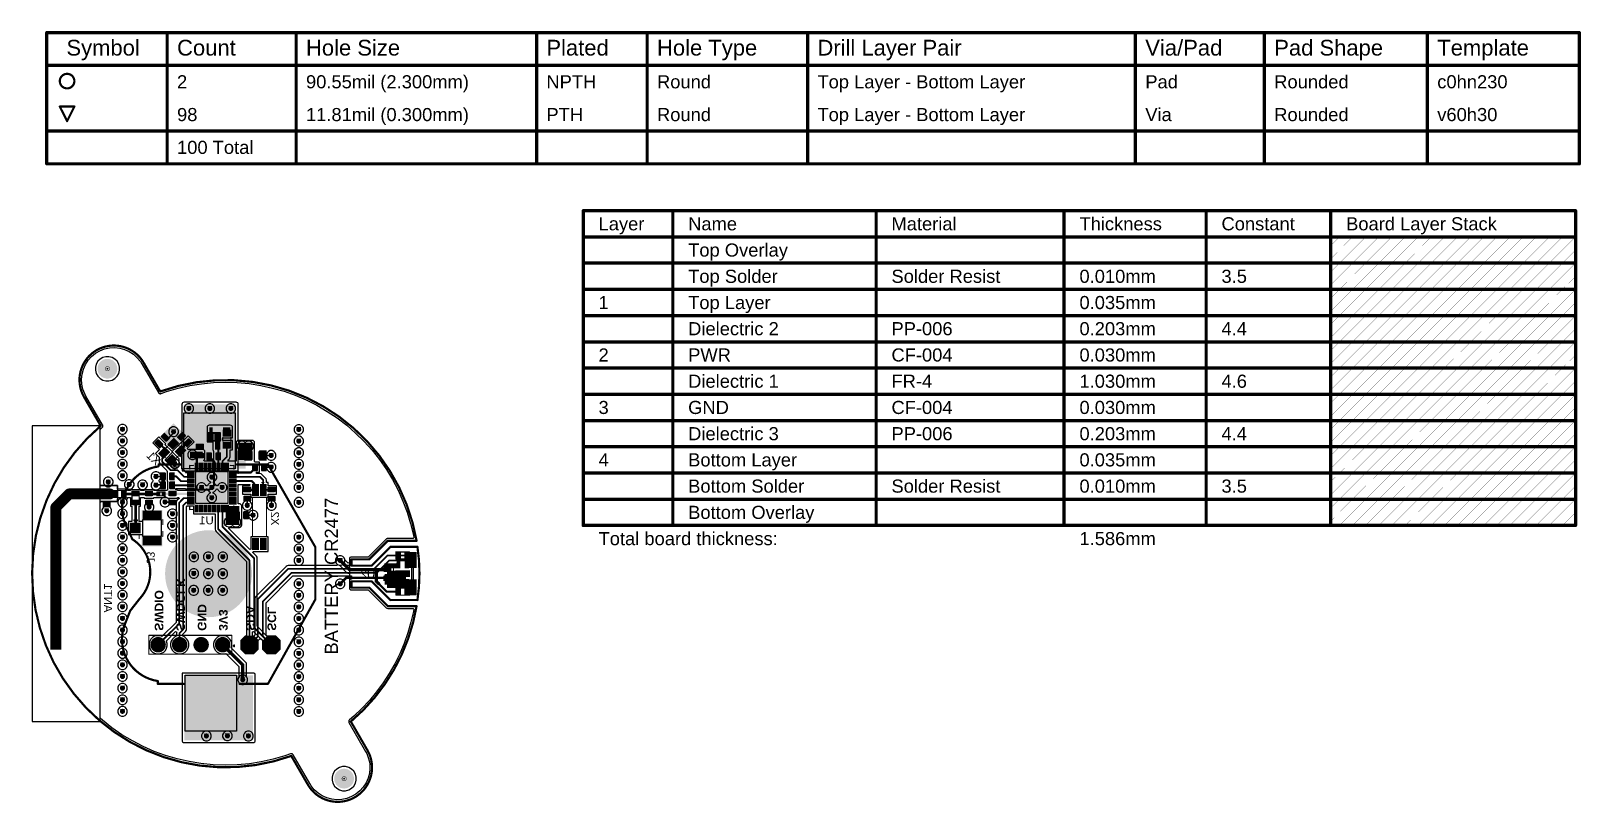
# Model space of a CAD drawing. Header units: inches. Extents: x -9 to 171, y -50 to 39.
import ezdxf

# ---------------------------------------------------------------- set-up
doc = ezdxf.new("R2010")
doc.units = ezdxf.units.IN
for name, color, linetype in [('Board Outline', 216, 'Continuous'), ('Bottom Layer', 5, 'Continuous'), ('Bottom Overlay', 54, 'Continuous'), ('Bottom Paste', 16, 'Continuous'), ('Bottom Solder', 6, 'Continuous'), ('Drill Drawing', 1, 'Continuous'), ('Fab', 76, 'Continuous'), ('GND', 76, 'Continuous'), ('Multi-Layer', 9, 'Continuous'), ('Pad Holes', 156, 'Continuous'), ('PWR', 16, 'Continuous'), ('Top Layer', 1, 'Continuous'), ('Top Overlay', 2, 'Continuous'), ('Top Paste', 8, 'Continuous'), ('Top Solder', 216, 'Continuous'), ('Via Holes', 16, 'Continuous')]:
    doc.layers.add(name, color=color, linetype=linetype)
doc.styles.add('Arial', font='', dxfattribs={"height": 0.2})
doc.styles.add('Arial_Bold', font='', dxfattribs={"height": 0.2})
doc.styles.get('Arial').set_extended_font_data('Arial')
doc.styles.get('Arial_Bold').set_extended_font_data('Arial', bold=True)

msp = doc.modelspace()

# ---------------------------------------------------------------- texts
at = {"layer": 'Bottom Overlay', "text_generation_flag": 2}
for s, height, rotation, style, p in [('X1', 0.94, 315, 'Arial', (5.62, -11.32)), ('X2', 0.94, 270, 'Arial', (19, -18.21)), ('J3', 0.94, 270, 'Arial', (4.56, -22.64)), ('ANT1', 0.94, 270, 'Arial', (-0.39, -28.31)), ('SWDCLK', 1, 270, 'Arial_Bold', (8, -30.46)), ('SWDIO', 1, 270, 'Arial_Bold', (5.5, -30.46)), ('GND', 1, 270, 'Arial_Bold', (10.5, -30.45)), ('3V3', 1, 270, 'Arial_Bold', (12.97, -30.45)), ('SDA', 1, 270, 'Arial_Bold', (16.11, -30.45)), ('SCL', 1, 270, 'Arial_Bold', (18.6, -30.45))]:
    msp.add_text(s, height=height, rotation=rotation, dxfattribs=dict(at, style=style)).set_placement(p)
at = {"layer": 'Bottom Overlay', "style": 'Arial', "text_generation_flag": 2}
for s, p in [('U1', (12.35, -18.08)), ('U2', (31.1, -24.32))]:
    msp.add_text(s, height=0.94, dxfattribs=at).set_placement(p)
at = {"layer": 'Drill Drawing', "style": 'Arial'}
for s, height, p in [('Symbol', 1.829, (-4.76, 36.39)), ('Count', 1.829, (8.09, 36.39)), ('Hole Size', 1.829, (23.07, 36.39)), ('Plated', 1.829, (51, 36.39)), ('Hole Type', 1.829, (63.85, 36.39)), ('Drill Layer Pair', 1.8288, (82.49, 36.39)), ('Via/Pad', 1.829, (120.58, 36.39)), ('Pad Shape', 1.829, (135.56, 36.39)), ('Template', 1.829, (154.5, 36.39)), ('2', 1.52, (8.09, 32.58)), ('90.55mil (2.300mm)', 1.524, (23.07, 32.58)), ('NPTH', 1.524, (51, 32.58)), ('Round', 1.524, (63.85, 32.58)), ('Top Layer - Bottom Layer', 1.524, (82.49, 32.58)), ('Pad', 1.524, (120.58, 32.58)), ('Rounded', 1.524, (135.56, 32.58)), ('c0hn230', 1.524, (154.5, 32.58)), ('98', 1.524, (8.09, 28.77)), ('11.81mil (0.300mm)', 1.524, (23.07, 28.77)), ('PTH', 1.524, (51, 28.77)), ('Round', 1.524, (63.85, 28.77)), ('Top Layer - Bottom Layer', 1.524, (82.49, 28.77)), ('Via', 1.524, (120.58, 28.77)), ('Rounded', 1.524, (135.56, 28.77)), ('v60h30', 1.524, (154.5, 28.77)), ('100 Total', 1.524, (8.09, 24.96))]:
    msp.add_text(s, height=height, dxfattribs=at).set_placement(p)
at = {"layer": 'Fab', "style": 'Arial'}
for s, height, p in [('Layer', 1.524, (57.06, 16.08)), ('Name', 1.524, (67.47, 16.08)), ('Material', 1.524, (91.09, 16.08)), ('Thickness', 1.524, (112.93, 16.08)), ('Constant', 1.524, (129.43, 16.08)), ('Board Layer Stack', 1.524, (143.91, 16.08)), ('Top Overlay', 1.524, (67.47, 13.03)), ('Top Solder', 1.524, (67.47, 9.98)), ('Solder Resist', 1.524, (91.09, 9.98)), ('0.010mm', 1.524, (112.93, 9.98)), ('3.5', 1.524, (129.43, 9.98)), ('1', 1.52, (57.06, 6.93)), ('Top Layer', 1.524, (67.47, 6.93)), ('0.035mm', 1.524, (112.93, 6.93)), ('Dielectric 2', 1.524, (67.47, 3.89)), ('PP-006', 1.524, (91.09, 3.89)), ('0.203mm', 1.524, (112.93, 3.89)), ('4.4', 1.524, (129.43, 3.89)), ('2', 1.52, (57.06, 0.84)), ('PWR', 1.524, (67.47, 0.84)), ('CF-004', 1.524, (91.09, 0.84)), ('0.030mm', 1.524, (112.93, 0.84)), ('Dielectric 1', 1.524, (67.47, -2.21)), ('FR-4', 1.524, (91.09, -2.21)), ('1.030mm', 1.524, (112.93, -2.21)), ('4.6', 1.524, (129.43, -2.21)), ('3', 1.52, (57.06, -5.26)), ('GND', 1.524, (67.47, -5.26)), ('CF-004', 1.524, (91.09, -5.26)), ('0.030mm', 1.524, (112.93, -5.26)), ('Dielectric 3', 1.524, (67.47, -8.31)), ('PP-006', 1.524, (91.09, -8.31)), ('0.203mm', 1.524, (112.93, -8.31)), ('4.4', 1.524, (129.43, -8.31)), ('4', 1.52, (57.06, -11.35)), ('Bottom Layer', 1.524, (67.47, -11.35)), ('0.035mm', 1.524, (112.93, -11.35)), ('Bottom Solder', 1.524, (67.47, -14.4)), ('Solder Resist', 1.524, (91.09, -14.4)), ('0.010mm', 1.524, (112.93, -14.4)), ('3.5', 1.524, (129.43, -14.4)), ('Bottom Overlay', 1.524, (67.47, -17.45)), ('Total board thickness:', 1.524, (57.06, -20.5)), ('1.586mm', 1.524, (112.93, -20.5))]:
    msp.add_text(s, height=height, dxfattribs=at).set_placement(p)
at = {"layer": 'Top Overlay', "style": 'Arial'}
msp.add_text('BATTERY CR2477', height=1.524, rotation=90, dxfattribs=at).set_placement((26.78, -33.21))

# ---------------------------------------------------------------- blocks, each defined once
blk = doc.blocks.new('NRF_PCB_ANTENNA_B_1')
at = {"layer": 'Bottom Layer', "const_width": 1.27}
for points in [[(6.25, 17.4), (6.25, 1.56)], [(6.25, 1.56), (4.69, 0)], [(4.69, 0), (0, 0)]]:
    blk.add_lwpolyline(points, dxfattribs=at)
at = {"layer": 'Bottom Layer', "const_width": 0.635}
for points in [[(5.93, 17.4, 1), (6.57, 17.4, 1)], [(5.93, 1.56, 1), (6.57, 1.56, 1)], [(5.93, 1.56, 1), (6.57, 1.56, 1)], [(-0.32, 0, 1), (0.32, 0, 1)], [(4.37, 0, 1), (5.01, 0, 1)], [(4.37, 0, 1), (5.01, 0, 1)]]:
    blk.add_lwpolyline(points, format="xyb", close=True, dxfattribs=at)
blk = doc.blocks.new('MY_2477_02_2')
at = {"layer": 'Top Layer'}
h = blk.add_hatch(color=1, dxfattribs=at)
edge = h.paths.add_edge_path()
edge.add_arc((-0.2, 0.09), 5, 0, 360)
for points in [[(-18.5, 2.91), (-12, 2.91), (-12, -3.09), (-18.5, -3.09)], [(12, 2.91), (18.5, 2.91), (18.5, -3.09), (12, -3.09)]]:
    blk.add_hatch(color=1, dxfattribs=at).paths.add_polyline_path(points)
at = {"layer": 'Top Solder'}
h = blk.add_hatch(color=216, dxfattribs=at)
edge = h.paths.add_edge_path()
edge.add_arc((-0.2, 0.09), 5.05, 0, 360)
for points in [[(-18.55, 2.96), (-11.95, 2.96), (-11.95, -3.14), (-18.55, -3.14)], [(11.95, 2.96), (18.55, 2.96), (18.55, -3.14), (11.95, -3.14)]]:
    blk.add_hatch(color=216, dxfattribs=at).paths.add_polyline_path(points)
at = {"layer": 'Top Overlay', "const_width": 0.254}
for points in [[(-12.66, 6.03, -0.48729), (-5.94, 9.76)], [(3.81, 8.94, -0.469227), (-3.1, 8.09)], [(5.53, 9.75, -0.48729), (12.25, 6.01)]]:
    blk.add_lwpolyline(points, format="xyb", dxfattribs=at)
for points in [[(-5.94, 9.76), (-4.5, 9.19)], [(-4.5, 9.19), (-3.1, 8.09)], [(5.53, 9.75), (3.81, 8.94)], [(-13, 5.99), (-12.8, 5.99)], [(-13, 5.99), (-13, 2.97)], [(-12.66, 5.99), (-12.8, 5.99)], [(-12.66, 6.03), (-12.66, 5.99)], [(12.25, 6.01), (12.3, 5.89)], [(12.3, 5.89), (12.5, 5.89)], [(12.5, 5.89), (12.5, 3.27)], [(-13, -3.51), (-13, -6.81)], [(12.5, -3.19), (12.5, -6.81)], [(-13, -6.81), (-3.2, -12.31)], [(12.5, -6.81), (2.9, -12.31)], [(-3.2, -12.31), (2.9, -12.31)]]:
    blk.add_lwpolyline(points, dxfattribs=at)
at = {"layer": 'Top Overlay', "const_width": 0.127}
for points in [[(-6, 9.76, 1), (-5.87, 9.76, 1)], [(-6, 9.76, 1), (-5.87, 9.76, 1)], [(-4.56, 9.19, 1), (-4.44, 9.19, 1)], [(-4.56, 9.19, 1), (-4.44, 9.19, 1)], [(3.75, 8.94, 1), (3.88, 8.94, 1)], [(3.75, 8.94, 1), (3.88, 8.94, 1)], [(5.46, 9.75, 1), (5.59, 9.75, 1)], [(5.46, 9.75, 1), (5.59, 9.75, 1)], [(-3.16, 8.09, 1), (-3.04, 8.09, 1)], [(-3.16, 8.09, 1), (-3.04, 8.09, 1)], [(-13.06, 5.99, 1), (-12.94, 5.99, 1)], [(-13.06, 5.99, 1), (-12.94, 5.99, 1)], [(-12.86, 5.99, 1), (-12.74, 5.99, 1)], [(-12.86, 5.99, 1), (-12.74, 5.99, 1)], [(-12.73, 6.03, 1), (-12.6, 6.03, 1)], [(-12.73, 6.03, 1), (-12.6, 6.03, 1)], [(-12.73, 5.99, 1), (-12.6, 5.99, 1)], [(-12.73, 5.99, 1), (-12.6, 5.99, 1)], [(12.19, 6.01, 1), (12.31, 6.01, 1)], [(12.19, 6.01, 1), (12.31, 6.01, 1)], [(12.24, 5.89, 1), (12.36, 5.89, 1)], [(12.24, 5.89, 1), (12.36, 5.89, 1)], [(12.44, 5.89, 1), (12.56, 5.89, 1)], [(12.44, 5.89, 1), (12.56, 5.89, 1)], [(-13.06, 2.97, 1), (-12.94, 2.97, 1)], [(12.44, 3.27, 1), (12.56, 3.27, 1)], [(-13.06, -3.51, 1), (-12.94, -3.51, 1)], [(12.44, -3.19, 1), (12.56, -3.19, 1)], [(-13.06, -6.81, 1), (-12.94, -6.81, 1)], [(-13.06, -6.81, 1), (-12.94, -6.81, 1)], [(12.44, -6.81, 1), (12.56, -6.81, 1)], [(12.44, -6.81, 1), (12.56, -6.81, 1)], [(-3.26, -12.31, 1), (-3.14, -12.31, 1)], [(-3.26, -12.31, 1), (-3.14, -12.31, 1)], [(2.84, -12.31, 1), (2.96, -12.31, 1)], [(2.84, -12.31, 1), (2.96, -12.31, 1)]]:
    blk.add_lwpolyline(points, format="xyb", close=True, dxfattribs=at)
at = {"layer": 'Top Paste'}
for p, q in [((-18.5, 2.82), (-18.5, 2.82)), ((-18.5, 2.82), (-12, 2.82)), ((-18.5, -3.17), (-18.5, 2.82)), ((-12, 2.82), (-12, -3.17)), ((12, 2.98), (12, 2.98)), ((12, 2.98), (18.5, 2.98)), ((12, -3.02), (12, 2.98)), ((18.5, 2.98), (18.5, -3.02)), ((-12, -3.17), (-18.5, -3.17)), ((18.5, -3.02), (12, -3.02))]:
    blk.add_line(p, q, dxfattribs=at)
blk = doc.blocks.new('U_FL_R_SMT_1_80___B_3')
at = {"layer": 'Bottom Layer'}
for points in [[(-2.01, 0.13), (-0.94, 0.13), (-0.94, -2.07), (-2.01, -2.07)], [(-0.51, 1.51), (0.51, 1.51), (0.51, 0.44), (-0.51, 0.44)], [(0.94, 0.13), (2.01, 0.13), (2.01, -2.07), (0.94, -2.07)]]:
    blk.add_hatch(color=5, dxfattribs=at).paths.add_polyline_path(points)
at = {"layer": 'Bottom Paste'}
for points in [[(-2.01, 0.13), (-0.94, 0.13), (-0.94, -2.07), (-2.01, -2.07)], [(-0.51, 1.51), (0.51, 1.51), (0.51, 0.44), (-0.51, 0.44)], [(0.94, 0.13), (2.01, 0.13), (2.01, -2.07), (0.94, -2.07)]]:
    blk.add_hatch(color=16, dxfattribs=at).paths.add_polyline_path(points)
at = {"layer": 'Bottom Solder'}
for points in [[(-2.11, 0.23), (-0.84, 0.23), (-0.84, -2.18), (-2.11, -2.18)], [(-0.61, 1.61), (0.61, 1.61), (0.61, 0.34), (-0.61, 0.34)], [(0.84, 0.23), (2.11, 0.23), (2.11, -2.18), (0.84, -2.18)]]:
    blk.add_hatch(color=6, dxfattribs=at).paths.add_polyline_path(points)
at = {"layer": 'Bottom Overlay'}
for points, const_width in [([(-1.22, 0.53), (-0.76, 0.53)], 0.127), ([(0.89, 1.09), (0.74, 0.94)], 0.254), ([(0.74, 0.94), (0.89, 0.79)], 0.254), ([(0.76, 0.53), (1.22, 0.53)], 0.127), ([(0.89, 1.09), (0.89, 0.79)], 0.254), ([(-0.97, -2.21), (-0.41, -2.21)], 0.127), ([(0.41, -2.21), (0.97, -2.21)], 0.127)]:
    blk.add_lwpolyline(points, dxfattribs=dict(at, const_width=const_width))
for points, const_width in [([(-1.25, 0.53, 1), (-1.19, 0.53, 1)], 0.0635), ([(-0.79, 0.53, 1), (-0.73, 0.53, 1)], 0.0635), ([(0.67, 0.94, 1), (0.8, 0.94, 1)], 0.127), ([(0.67, 0.94, 1), (0.8, 0.94, 1)], 0.127), ([(0.73, 0.53, 1), (0.79, 0.53, 1)], 0.0635), ([(0.83, 1.09, 1), (0.95, 1.09, 1)], 0.127), ([(0.83, 1.09, 1), (0.95, 1.09, 1)], 0.127), ([(0.83, 0.79, 1), (0.95, 0.79, 1)], 0.127), ([(0.83, 0.79, 1), (0.95, 0.79, 1)], 0.127), ([(1.19, 0.53, 1), (1.25, 0.53, 1)], 0.0635), ([(-1, -2.21, 1), (-0.93, -2.21, 1)], 0.0635), ([(-0.44, -2.21, 1), (-0.37, -2.21, 1)], 0.0635), ([(0.37, -2.21, 1), (0.44, -2.21, 1)], 0.0635), ([(0.93, -2.21, 1), (1, -2.21, 1)], 0.0635)]:
    blk.add_lwpolyline(points, format="xyb", close=True, dxfattribs=dict(at, const_width=const_width))
blk = doc.blocks.new('R___0402_B_4')
at = {"layer": 'Bottom Layer'}
for points in [[(-0.24, 0.32), (-0.24, -0.32), (-0.7, -0.32), (-0.7, 0.32)], [(0.7, 0.32), (0.7, -0.32), (0.24, -0.32), (0.24, 0.32)]]:
    blk.add_hatch(color=5, dxfattribs=at).paths.add_polyline_path(points)
at = {"layer": 'Bottom Paste'}
for points in [[(-0.24, 0.32), (-0.24, -0.32), (-0.7, -0.32), (-0.7, 0.32)], [(0.7, 0.32), (0.7, -0.32), (0.24, -0.32), (0.24, 0.32)]]:
    blk.add_hatch(color=16, dxfattribs=at).paths.add_polyline_path(points)
at = {"layer": 'Bottom Solder'}
for points in [[(-0.19, 0.37), (-0.19, -0.37), (-0.75, -0.37), (-0.75, 0.37)], [(0.75, 0.37), (0.75, -0.37), (0.19, -0.37), (0.19, 0.37)]]:
    blk.add_hatch(color=6, dxfattribs=at).paths.add_polyline_path(points)
at = {"layer": 'Bottom Overlay'}
for points, const_width in [([(-0.79, 0.41), (-0.79, -0.41)], 0.127), ([(0.79, 0.41), (-0.79, 0.41)], 0.127), ([(0.81, 0.43), (-0.81, 0.43)], 0.00323), ([(0.79, 0.41), (0.79, -0.41)], 0.127), ([(0.79, -0.41), (-0.79, -0.41)], 0.127)]:
    blk.add_lwpolyline(points, dxfattribs=dict(at, const_width=const_width))
for points, const_width in [([(-0.82, 0.41, 1), (-0.76, 0.41, 1)], 0.0635), ([(-0.82, 0.41, 1), (-0.76, 0.41, 1)], 0.0635), ([(-0.81, 0.43, 1), (-0.81, 0.43, 1)], 0.00161), ([(0.76, 0.41, 1), (0.82, 0.41, 1)], 0.0635), ([(0.76, 0.41, 1), (0.82, 0.41, 1)], 0.0635), ([(0.81, 0.43, 1), (0.81, 0.43, 1)], 0.00161), ([(-0.82, -0.41, 1), (-0.76, -0.41, 1)], 0.0635), ([(-0.82, -0.41, 1), (-0.76, -0.41, 1)], 0.0635), ([(0.76, -0.41, 1), (0.82, -0.41, 1)], 0.0635), ([(0.76, -0.41, 1), (0.82, -0.41, 1)], 0.0635)]:
    blk.add_lwpolyline(points, format="xyb", close=True, dxfattribs=dict(at, const_width=const_width))
blk = doc.blocks.new('R___0402_B_5')
at = {"layer": 'Bottom Layer'}
for points in [[(-0.24, 0.32), (-0.24, -0.32), (-0.7, -0.32), (-0.7, 0.32)], [(0.7, 0.32), (0.7, -0.32), (0.24, -0.32), (0.24, 0.32)]]:
    blk.add_hatch(color=5, dxfattribs=at).paths.add_polyline_path(points)
at = {"layer": 'Bottom Paste'}
for points in [[(-0.24, 0.32), (-0.24, -0.32), (-0.7, -0.32), (-0.7, 0.32)], [(0.7, 0.32), (0.7, -0.32), (0.24, -0.32), (0.24, 0.32)]]:
    blk.add_hatch(color=16, dxfattribs=at).paths.add_polyline_path(points)
at = {"layer": 'Bottom Solder'}
for points in [[(-0.19, 0.37), (-0.19, -0.37), (-0.75, -0.37), (-0.75, 0.37)], [(0.75, 0.37), (0.75, -0.37), (0.19, -0.37), (0.19, 0.37)]]:
    blk.add_hatch(color=6, dxfattribs=at).paths.add_polyline_path(points)
at = {"layer": 'Bottom Overlay'}
for points, const_width in [([(-0.79, -0.41), (-0.79, 0.41)], 0.127), ([(0.79, 0.41), (-0.79, 0.41)], 0.127), ([(0.81, 0.43), (-0.81, 0.43)], 0.00323), ([(0.79, -0.41), (0.79, 0.41)], 0.127), ([(0.79, -0.41), (-0.79, -0.41)], 0.127)]:
    blk.add_lwpolyline(points, dxfattribs=dict(at, const_width=const_width))
for points, const_width in [([(-0.82, 0.41, 1), (-0.76, 0.41, 1)], 0.0635), ([(-0.82, 0.41, 1), (-0.76, 0.41, 1)], 0.0635), ([(-0.81, 0.43, 1), (-0.81, 0.43, 1)], 0.00161), ([(0.76, 0.41, 1), (0.82, 0.41, 1)], 0.0635), ([(0.76, 0.41, 1), (0.82, 0.41, 1)], 0.0635), ([(0.81, 0.43, 1), (0.81, 0.43, 1)], 0.00161), ([(-0.82, -0.41, 1), (-0.76, -0.41, 1)], 0.0635), ([(-0.82, -0.41, 1), (-0.76, -0.41, 1)], 0.0635), ([(0.76, -0.41, 1), (0.82, -0.41, 1)], 0.0635), ([(0.76, -0.41, 1), (0.82, -0.41, 1)], 0.0635)]:
    blk.add_lwpolyline(points, format="xyb", close=True, dxfattribs=dict(at, const_width=const_width))
blk = doc.blocks.new('C___0402_B_6')
at = {"layer": 'Bottom Layer'}
for points in [[(-0.24, 0.32), (-0.24, -0.32), (-0.7, -0.32), (-0.7, 0.32)], [(0.7, 0.32), (0.7, -0.32), (0.24, -0.32), (0.24, 0.32)]]:
    blk.add_hatch(color=5, dxfattribs=at).paths.add_polyline_path(points)
at = {"layer": 'Bottom Paste'}
for points in [[(-0.24, 0.32), (-0.24, -0.32), (-0.7, -0.32), (-0.7, 0.32)], [(0.7, 0.32), (0.7, -0.32), (0.24, -0.32), (0.24, 0.32)]]:
    blk.add_hatch(color=16, dxfattribs=at).paths.add_polyline_path(points)
at = {"layer": 'Bottom Solder'}
for points in [[(-0.18, 0.38), (-0.18, -0.38), (-0.76, -0.38), (-0.76, 0.38)], [(0.76, 0.38), (0.76, -0.38), (0.18, -0.38), (0.18, 0.38)]]:
    blk.add_hatch(color=6, dxfattribs=at).paths.add_polyline_path(points)
at = {"layer": 'Bottom Overlay', "const_width": 0.127}
for points in [[(-0.79, -0.41), (-0.79, 0.41)], [(-0.28, 0.41), (-0.79, 0.41)], [(0.79, 0.41), (0.28, 0.41)], [(0.79, -0.41), (0.79, 0.41)], [(-0.28, -0.41), (-0.79, -0.41)], [(0.79, -0.41), (0.28, -0.41)]]:
    blk.add_lwpolyline(points, dxfattribs=at)
at = {"layer": 'Bottom Overlay', "const_width": 0.0635}
for points in [[(-0.82, 0.41, 1), (-0.76, 0.41, 1)], [(-0.82, 0.41, 1), (-0.76, 0.41, 1)], [(-0.31, 0.41, 1), (-0.25, 0.41, 1)], [(0.25, 0.41, 1), (0.31, 0.41, 1)], [(0.76, 0.41, 1), (0.82, 0.41, 1)], [(0.76, 0.41, 1), (0.82, 0.41, 1)], [(-0.82, -0.41, 1), (-0.76, -0.41, 1)], [(-0.82, -0.41, 1), (-0.76, -0.41, 1)], [(-0.31, -0.41, 1), (-0.25, -0.41, 1)], [(0.25, -0.41, 1), (0.31, -0.41, 1)], [(0.76, -0.41, 1), (0.82, -0.41, 1)], [(0.76, -0.41, 1), (0.82, -0.41, 1)]]:
    blk.add_lwpolyline(points, format="xyb", close=True, dxfattribs=at)
blk = doc.blocks.new('C___0402_B_7')
at = {"layer": 'Bottom Layer'}
for points in [[(-0.24, 0.32), (-0.24, -0.32), (-0.7, -0.32), (-0.7, 0.32)], [(0.7, 0.32), (0.7, -0.32), (0.24, -0.32), (0.24, 0.32)]]:
    blk.add_hatch(color=5, dxfattribs=at).paths.add_polyline_path(points)
at = {"layer": 'Bottom Paste'}
for points in [[(-0.24, 0.32), (-0.24, -0.32), (-0.7, -0.32), (-0.7, 0.32)], [(0.7, 0.32), (0.7, -0.32), (0.24, -0.32), (0.24, 0.32)]]:
    blk.add_hatch(color=16, dxfattribs=at).paths.add_polyline_path(points)
at = {"layer": 'Bottom Solder'}
for points in [[(-0.18, 0.38), (-0.18, -0.38), (-0.76, -0.38), (-0.76, 0.38)], [(0.76, 0.38), (0.76, -0.38), (0.18, -0.38), (0.18, 0.38)]]:
    blk.add_hatch(color=6, dxfattribs=at).paths.add_polyline_path(points)
at = {"layer": 'Bottom Overlay', "const_width": 0.127}
for points in [[(-0.79, -0.41), (-0.79, 0.41)], [(-0.28, 0.41), (-0.79, 0.41)], [(0.79, 0.41), (0.28, 0.41)], [(0.79, -0.41), (0.79, 0.41)], [(-0.28, -0.41), (-0.79, -0.41)], [(0.79, -0.41), (0.28, -0.41)]]:
    blk.add_lwpolyline(points, dxfattribs=at)
at = {"layer": 'Bottom Overlay', "const_width": 0.0635}
for points in [[(-0.82, 0.41, 1), (-0.76, 0.41, 1)], [(-0.82, 0.41, 1), (-0.76, 0.41, 1)], [(-0.31, 0.41, 1), (-0.25, 0.41, 1)], [(0.25, 0.41, 1), (0.31, 0.41, 1)], [(0.76, 0.41, 1), (0.82, 0.41, 1)], [(0.76, 0.41, 1), (0.82, 0.41, 1)], [(-0.82, -0.41, 1), (-0.76, -0.41, 1)], [(-0.82, -0.41, 1), (-0.76, -0.41, 1)], [(-0.31, -0.41, 1), (-0.25, -0.41, 1)], [(0.25, -0.41, 1), (0.31, -0.41, 1)], [(0.76, -0.41, 1), (0.82, -0.41, 1)], [(0.76, -0.41, 1), (0.82, -0.41, 1)]]:
    blk.add_lwpolyline(points, format="xyb", close=True, dxfattribs=at)
blk = doc.blocks.new('MC_146__B_8')
at = {"layer": 'Bottom Layer'}
for points in [[(-3.75, 0.75), (-2.55, 0.75), (-2.55, 0.15), (-3.75, 0.15)], [(2.55, 0.75), (3.75, 0.75), (3.75, 0.15), (2.55, 0.15)], [(-3.75, -0.15), (-2.55, -0.15), (-2.55, -0.75), (-3.75, -0.75)], [(2.55, -0.15), (3.75, -0.15), (3.75, -0.75), (2.55, -0.75)]]:
    blk.add_hatch(color=5, dxfattribs=at).paths.add_polyline_path(points)
at = {"layer": 'Bottom Paste'}
for points in [[(-3.75, 0.75), (-2.55, 0.75), (-2.55, 0.15), (-3.75, 0.15)], [(2.55, 0.75), (3.75, 0.75), (3.75, 0.15), (2.55, 0.15)], [(-3.75, -0.15), (-2.55, -0.15), (-2.55, -0.75), (-3.75, -0.75)], [(2.55, -0.15), (3.75, -0.15), (3.75, -0.75), (2.55, -0.75)]]:
    blk.add_hatch(color=16, dxfattribs=at).paths.add_polyline_path(points)
at = {"layer": 'Bottom Solder'}
for points in [[(-3.85, 0.85), (-2.45, 0.85), (-2.45, 0.05), (-3.85, 0.05)], [(2.45, 0.85), (3.85, 0.85), (3.85, 0.05), (2.45, 0.05)], [(-3.85, -0.05), (-2.45, -0.05), (-2.45, -0.85), (-3.85, -0.85)], [(2.45, -0.05), (3.85, -0.05), (3.85, -0.85), (2.45, -0.85)]]:
    blk.add_hatch(color=6, dxfattribs=at).paths.add_polyline_path(points)
at = {"layer": 'Bottom Overlay', "const_width": 0.127}
for points in [[(-3.89, 0.41), (-4.01, 0.53)], [(-4.01, 0.28), (-4.01, 0.53)], [(-4.01, 0.28), (-3.89, 0.41)], [(2.31, 0.81), (-2.31, 0.81)], [(2.31, -0.81), (-2.31, -0.81)]]:
    blk.add_lwpolyline(points, dxfattribs=at)
at = {"layer": 'Bottom Overlay', "const_width": 0.0635}
for points in [[(-4.04, 0.53, 1), (-3.98, 0.53, 1)], [(-4.04, 0.53, 1), (-3.98, 0.53, 1)], [(-4.04, 0.28, 1), (-3.98, 0.28, 1)], [(-4.04, 0.28, 1), (-3.98, 0.28, 1)], [(-3.92, 0.41, 1), (-3.85, 0.41, 1)], [(-3.92, 0.41, 1), (-3.85, 0.41, 1)], [(-2.34, 0.81, 1), (-2.28, 0.81, 1)], [(2.28, 0.81, 1), (2.34, 0.81, 1)], [(-2.34, -0.81, 1), (-2.28, -0.81, 1)], [(2.28, -0.81, 1), (2.34, -0.81, 1)]]:
    blk.add_lwpolyline(points, format="xyb", close=True, dxfattribs=at)
blk = doc.blocks.new('SMD2016_4P_B_9')
at = {"layer": 'Bottom Layer'}
for points in [[(-0.25, 1), (-0.25, 0.2), (-1.25, 0.2), (-1.25, 1)], [(1.25, 1), (1.25, 0.2), (0.25, 0.2), (0.25, 1)], [(-0.25, -0.2), (-0.25, -1), (-1.25, -1), (-1.25, -0.2)], [(1.25, -0.2), (1.25, -1), (0.25, -1), (0.25, -0.2)]]:
    blk.add_hatch(color=5, dxfattribs=at).paths.add_polyline_path(points)
at = {"layer": 'Bottom Paste'}
for points in [[(-0.25, 1), (-0.25, 0.2), (-1.25, 0.2), (-1.25, 1)], [(1.25, 1), (1.25, 0.2), (0.25, 0.2), (0.25, 1)], [(-0.25, -0.2), (-0.25, -1), (-1.25, -1), (-1.25, -0.2)], [(1.25, -0.2), (1.25, -1), (0.25, -1), (0.25, -0.2)]]:
    blk.add_hatch(color=16, dxfattribs=at).paths.add_polyline_path(points)
at = {"layer": 'Bottom Solder'}
for points in [[(-0.2, 1.05), (-0.2, 0.15), (-1.3, 0.15), (-1.3, 1.05)], [(1.3, 1.05), (1.3, 0.15), (0.2, 0.15), (0.2, 1.05)], [(-0.2, -0.15), (-0.2, -1.05), (-1.3, -1.05), (-1.3, -0.15)], [(1.3, -0.15), (1.3, -1.05), (0.2, -1.05), (0.2, -0.15)]]:
    blk.add_hatch(color=6, dxfattribs=at).paths.add_polyline_path(points)
at = {"layer": 'Bottom Overlay', "const_width": 0.127}
for points in [[(-1.35, 0.56), (-1.42, 0.64)], [(-1.42, 0.48), (-1.42, 0.64)], [(-1.35, 0.56), (-1.42, 0.48)], [(-1.04, -0.08), (-1.04, 0.08)], [(0.13, 0.84), (-0.13, 0.84)], [(1.04, -0.08), (1.04, 0.08)], [(0.13, -0.84), (-0.13, -0.84)]]:
    blk.add_lwpolyline(points, dxfattribs=at)
at = {"layer": 'Bottom Overlay', "const_width": 0.0635}
for points in [[(-1.46, 0.64, 1), (-1.39, 0.64, 1)], [(-1.46, 0.64, 1), (-1.39, 0.64, 1)], [(-1.46, 0.48, 1), (-1.39, 0.48, 1)], [(-1.46, 0.48, 1), (-1.39, 0.48, 1)], [(-1.38, 0.56, 1), (-1.32, 0.56, 1)], [(-1.38, 0.56, 1), (-1.32, 0.56, 1)], [(-1.07, 0.08, 1), (-1.01, 0.08, 1)], [(-0.16, 0.84, 1), (-0.1, 0.84, 1)], [(0.1, 0.84, 1), (0.16, 0.84, 1)], [(1.01, 0.08, 1), (1.07, 0.08, 1)], [(-1.07, -0.08, 1), (-1.01, -0.08, 1)], [(-0.16, -0.84, 1), (-0.1, -0.84, 1)], [(0.1, -0.84, 1), (0.16, -0.84, 1)], [(1.01, -0.08, 1), (1.07, -0.08, 1)]]:
    blk.add_lwpolyline(points, format="xyb", close=True, dxfattribs=at)
blk = doc.blocks.new('4_WDFN_E_______P___B_10')
at = {"layer": 'Bottom Layer'}
for points in [[(-1.24, 0.31), (-1.24, 0.69), (-0.67, 0.69), (-0.67, 0.31)], [(-0.35, -0.8), (-0.35, 0.8), (0.35, 0.8), (0.35, -0.8)], [(0.67, 0.31), (0.67, 0.69), (1.24, 0.69), (1.24, 0.31)], [(-1.24, -0.69), (-1.24, -0.31), (-0.67, -0.31), (-0.67, -0.69)], [(0.67, -0.69), (0.67, -0.31), (1.24, -0.31), (1.24, -0.69)]]:
    blk.add_hatch(color=5, dxfattribs=at).paths.add_polyline_path(points)
at = {"layer": 'Bottom Paste'}
for points in [[(-1.24, 0.31), (-1.24, 0.69), (-0.67, 0.69), (-0.67, 0.31)], [(-0.35, -0.8), (-0.35, 0.8), (0.35, 0.8), (0.35, -0.8)], [(0.67, 0.31), (0.67, 0.69), (1.24, 0.69), (1.24, 0.31)], [(-1.24, -0.69), (-1.24, -0.31), (-0.67, -0.31), (-0.67, -0.69)], [(0.67, -0.69), (0.67, -0.31), (1.24, -0.31), (1.24, -0.69)]]:
    blk.add_hatch(color=16, dxfattribs=at).paths.add_polyline_path(points)
at = {"layer": 'Bottom Solder'}
for points in [[(-1.29, 0.26), (-1.29, 0.74), (-0.61, 0.74), (-0.61, 0.26)], [(-0.4, -0.85), (-0.4, 0.85), (0.4, 0.85), (0.4, -0.85)], [(0.61, 0.26), (0.61, 0.74), (1.29, 0.74), (1.29, 0.26)], [(-1.29, -0.74), (-1.29, -0.26), (-0.61, -0.26), (-0.61, -0.74)], [(0.61, -0.74), (0.61, -0.26), (1.29, -0.26), (1.29, -0.74)]]:
    blk.add_hatch(color=6, dxfattribs=at).paths.add_polyline_path(points)
at = {"layer": 'Bottom Overlay', "const_width": 0.127}
for points in [[(0.99, 1.04), (-1.02, 1.04)], [(-1.48, -0.63), (-1.48, -0.37)], [(-1.36, -0.5), (-1.48, -0.37)], [(-1.48, -0.63), (-1.36, -0.5)], [(0.99, -1.04), (-1.02, -1.04)]]:
    blk.add_lwpolyline(points, dxfattribs=at)
at = {"layer": 'Bottom Overlay', "const_width": 0.0635}
for points in [[(-1.05, 1.04, 1), (-0.98, 1.04, 1)], [(0.96, 1.04, 1), (1.02, 1.04, 1)], [(-1.52, -0.37, 1), (-1.45, -0.37, 1)], [(-1.52, -0.37, 1), (-1.45, -0.37, 1)], [(-1.52, -0.63, 1), (-1.45, -0.63, 1)], [(-1.52, -0.63, 1), (-1.45, -0.63, 1)], [(-1.39, -0.5, 1), (-1.32, -0.5, 1)], [(-1.39, -0.5, 1), (-1.32, -0.5, 1)], [(-1.05, -1.04, 1), (-0.98, -1.04, 1)], [(0.96, -1.04, 1), (1.02, -1.04, 1)]]:
    blk.add_lwpolyline(points, format="xyb", close=True, dxfattribs=at)
blk = doc.blocks.new('32_QFN__5_5__B_11')
at = {"layer": 'Bottom Layer'}
for points in [[(-2.1, 1.89), (-2.1, 1.61), (-2.8, 1.61), (-2.8, 1.89)], [(-1.61, 2.1), (-1.89, 2.1), (-1.89, 2.8), (-1.61, 2.8)], [(-1.11, 2.1), (-1.39, 2.1), (-1.39, 2.8), (-1.11, 2.8)], [(-0.61, 2.1), (-0.89, 2.1), (-0.89, 2.8), (-0.61, 2.8)], [(-0.11, 2.1), (-0.39, 2.1), (-0.39, 2.8), (-0.11, 2.8)], [(0.39, 2.1), (0.11, 2.1), (0.11, 2.8), (0.39, 2.8)], [(0.89, 2.1), (0.61, 2.1), (0.61, 2.8), (0.89, 2.8)], [(1.39, 2.1), (1.11, 2.1), (1.11, 2.8), (1.39, 2.8)], [(1.89, 2.1), (1.61, 2.1), (1.61, 2.8), (1.89, 2.8)], [(2.8, 1.89), (2.8, 1.61), (2.1, 1.61), (2.1, 1.89)], [(-2.1, 1.39), (-2.1, 1.11), (-2.8, 1.11), (-2.8, 1.39)], [(-2.1, 0.89), (-2.1, 0.61), (-2.8, 0.61), (-2.8, 0.89)], [(-2.1, 0.39), (-2.1, 0.11), (-2.8, 0.11), (-2.8, 0.39)], [(1.63, -1.63), (-1.63, -1.63), (-1.63, 1.63), (1.63, 1.63)], [(2.8, 1.39), (2.8, 1.11), (2.1, 1.11), (2.1, 1.39)], [(2.8, 0.89), (2.8, 0.61), (2.1, 0.61), (2.1, 0.89)], [(2.8, 0.39), (2.8, 0.11), (2.1, 0.11), (2.1, 0.39)], [(-2.1, -0.11), (-2.1, -0.39), (-2.8, -0.39), (-2.8, -0.11)], [(-2.1, -0.61), (-2.1, -0.89), (-2.8, -0.89), (-2.8, -0.61)], [(-2.1, -1.11), (-2.1, -1.39), (-2.8, -1.39), (-2.8, -1.11)], [(-2.1, -1.61), (-2.1, -1.89), (-2.8, -1.89), (-2.8, -1.61)], [(2.8, -0.11), (2.8, -0.39), (2.1, -0.39), (2.1, -0.11)], [(2.8, -0.61), (2.8, -0.89), (2.1, -0.89), (2.1, -0.61)], [(2.8, -1.11), (2.8, -1.39), (2.1, -1.39), (2.1, -1.11)], [(2.8, -1.61), (2.8, -1.89), (2.1, -1.89), (2.1, -1.61)], [(-1.61, -2.8), (-1.89, -2.8), (-1.89, -2.1), (-1.61, -2.1)], [(-1.11, -2.8), (-1.39, -2.8), (-1.39, -2.1), (-1.11, -2.1)], [(-0.61, -2.8), (-0.89, -2.8), (-0.89, -2.1), (-0.61, -2.1)], [(-0.11, -2.8), (-0.39, -2.8), (-0.39, -2.1), (-0.11, -2.1)], [(0.39, -2.8), (0.11, -2.8), (0.11, -2.1), (0.39, -2.1)], [(0.89, -2.8), (0.61, -2.8), (0.61, -2.1), (0.89, -2.1)], [(1.39, -2.8), (1.11, -2.8), (1.11, -2.1), (1.39, -2.1)], [(1.89, -2.8), (1.61, -2.8), (1.61, -2.1), (1.89, -2.1)]]:
    blk.add_hatch(color=5, dxfattribs=at).paths.add_polyline_path(points)
at = {"layer": 'Bottom Paste'}
for points in [[(-2.1, 1.89), (-2.1, 1.61), (-2.8, 1.61), (-2.8, 1.89)], [(-1.61, 2.1), (-1.89, 2.1), (-1.89, 2.8), (-1.61, 2.8)], [(-1.11, 2.1), (-1.39, 2.1), (-1.39, 2.8), (-1.11, 2.8)], [(-0.61, 2.1), (-0.89, 2.1), (-0.89, 2.8), (-0.61, 2.8)], [(-0.11, 2.1), (-0.39, 2.1), (-0.39, 2.8), (-0.11, 2.8)], [(0.39, 2.1), (0.11, 2.1), (0.11, 2.8), (0.39, 2.8)], [(0.89, 2.1), (0.61, 2.1), (0.61, 2.8), (0.89, 2.8)], [(1.39, 2.1), (1.11, 2.1), (1.11, 2.8), (1.39, 2.8)], [(1.89, 2.1), (1.61, 2.1), (1.61, 2.8), (1.89, 2.8)], [(2.8, 1.89), (2.8, 1.61), (2.1, 1.61), (2.1, 1.89)], [(-2.1, 1.39), (-2.1, 1.11), (-2.8, 1.11), (-2.8, 1.39)], [(-2.1, 0.89), (-2.1, 0.61), (-2.8, 0.61), (-2.8, 0.89)], [(-2.1, 0.39), (-2.1, 0.11), (-2.8, 0.11), (-2.8, 0.39)], [(1.63, -1.63), (-1.63, -1.63), (-1.63, 1.63), (1.63, 1.63)], [(2.8, 1.39), (2.8, 1.11), (2.1, 1.11), (2.1, 1.39)], [(2.8, 0.89), (2.8, 0.61), (2.1, 0.61), (2.1, 0.89)], [(2.8, 0.39), (2.8, 0.11), (2.1, 0.11), (2.1, 0.39)], [(-2.1, -0.11), (-2.1, -0.39), (-2.8, -0.39), (-2.8, -0.11)], [(-2.1, -0.61), (-2.1, -0.89), (-2.8, -0.89), (-2.8, -0.61)], [(-2.1, -1.11), (-2.1, -1.39), (-2.8, -1.39), (-2.8, -1.11)], [(-2.1, -1.61), (-2.1, -1.89), (-2.8, -1.89), (-2.8, -1.61)], [(2.8, -0.11), (2.8, -0.39), (2.1, -0.39), (2.1, -0.11)], [(2.8, -0.61), (2.8, -0.89), (2.1, -0.89), (2.1, -0.61)], [(2.8, -1.11), (2.8, -1.39), (2.1, -1.39), (2.1, -1.11)], [(2.8, -1.61), (2.8, -1.89), (2.1, -1.89), (2.1, -1.61)], [(-1.61, -2.8), (-1.89, -2.8), (-1.89, -2.1), (-1.61, -2.1)], [(-1.11, -2.8), (-1.39, -2.8), (-1.39, -2.1), (-1.11, -2.1)], [(-0.61, -2.8), (-0.89, -2.8), (-0.89, -2.1), (-0.61, -2.1)], [(-0.11, -2.8), (-0.39, -2.8), (-0.39, -2.1), (-0.11, -2.1)], [(0.39, -2.8), (0.11, -2.8), (0.11, -2.1), (0.39, -2.1)], [(0.89, -2.8), (0.61, -2.8), (0.61, -2.1), (0.89, -2.1)], [(1.39, -2.8), (1.11, -2.8), (1.11, -2.1), (1.39, -2.1)], [(1.89, -2.8), (1.61, -2.8), (1.61, -2.1), (1.89, -2.1)]]:
    blk.add_hatch(color=16, dxfattribs=at).paths.add_polyline_path(points)
at = {"layer": 'Bottom Solder'}
for points in [[(-2, 1.99), (-2, 1.51), (-2.9, 1.51), (-2.9, 1.99)], [(-1.51, 2), (-1.99, 2), (-1.99, 2.9), (-1.51, 2.9)], [(-1.01, 2), (-1.49, 2), (-1.49, 2.9), (-1.01, 2.9)], [(-0.51, 2), (-0.99, 2), (-0.99, 2.9), (-0.51, 2.9)], [(-0.01, 2), (-0.49, 2), (-0.49, 2.9), (-0.01, 2.9)], [(0.49, 2), (0.01, 2), (0.01, 2.9), (0.49, 2.9)], [(0.99, 2), (0.51, 2), (0.51, 2.9), (0.99, 2.9)], [(1.49, 2), (1.01, 2), (1.01, 2.9), (1.49, 2.9)], [(1.99, 2), (1.51, 2), (1.51, 2.9), (1.99, 2.9)], [(2.9, 1.99), (2.9, 1.51), (2, 1.51), (2, 1.99)], [(-2, 1.49), (-2, 1.01), (-2.9, 1.01), (-2.9, 1.49)], [(-2, 0.99), (-2, 0.51), (-2.9, 0.51), (-2.9, 0.99)], [(-2, 0.49), (-2, 0.01), (-2.9, 0.01), (-2.9, 0.49)], [(1.73, -1.73), (-1.73, -1.73), (-1.73, 1.73), (1.73, 1.73)], [(2.9, 1.49), (2.9, 1.01), (2, 1.01), (2, 1.49)], [(2.9, 0.99), (2.9, 0.51), (2, 0.51), (2, 0.99)], [(2.9, 0.49), (2.9, 0.01), (2, 0.01), (2, 0.49)], [(-2, -0.01), (-2, -0.49), (-2.9, -0.49), (-2.9, -0.01)], [(-2, -0.51), (-2, -0.99), (-2.9, -0.99), (-2.9, -0.51)], [(-2, -1.01), (-2, -1.49), (-2.9, -1.49), (-2.9, -1.01)], [(-2, -1.51), (-2, -1.99), (-2.9, -1.99), (-2.9, -1.51)], [(2.9, -0.01), (2.9, -0.49), (2, -0.49), (2, -0.01)], [(2.9, -0.51), (2.9, -0.99), (2, -0.99), (2, -0.51)], [(2.9, -1.01), (2.9, -1.49), (2, -1.49), (2, -1.01)], [(2.9, -1.51), (2.9, -1.99), (2, -1.99), (2, -1.51)], [(-1.51, -2.9), (-1.99, -2.9), (-1.99, -2), (-1.51, -2)], [(-1.01, -2.9), (-1.49, -2.9), (-1.49, -2), (-1.01, -2)], [(-0.51, -2.9), (-0.99, -2.9), (-0.99, -2), (-0.51, -2)], [(-0.01, -2.9), (-0.49, -2.9), (-0.49, -2), (-0.01, -2)], [(0.49, -2.9), (0.01, -2.9), (0.01, -2), (0.49, -2)], [(0.99, -2.9), (0.51, -2.9), (0.51, -2), (0.99, -2)], [(1.49, -2.9), (1.01, -2.9), (1.01, -2), (1.49, -2)], [(1.99, -2.9), (1.51, -2.9), (1.51, -2), (1.99, -2)]]:
    blk.add_hatch(color=6, dxfattribs=at).paths.add_polyline_path(points)
at = {"layer": 'Bottom Overlay', "const_width": 0.127}
for points in [[(-2.13, 2.57), (-2.57, 2.57)], [(-2.57, 2.57), (-2.57, 2.13)], [(2.57, 2.57), (2.13, 2.57)], [(2.57, 2.57), (2.57, 2.13)], [(-3.07, -1.63), (-3.07, -1.88)], [(-2.95, -1.75), (-3.07, -1.63)], [(-2.95, -1.75), (-3.07, -1.88)], [(-2.57, -2.13), (-2.57, -2.57)], [(-2.13, -2.57), (-2.57, -2.57)], [(2.57, -2.57), (2.13, -2.57)], [(2.57, -2.13), (2.57, -2.57)]]:
    blk.add_lwpolyline(points, dxfattribs=at)
at = {"layer": 'Bottom Overlay', "const_width": 0.0635}
for points in [[(-2.6, 2.57, 1), (-2.53, 2.57, 1)], [(-2.6, 2.57, 1), (-2.53, 2.57, 1)], [(-2.6, 2.13, 1), (-2.53, 2.13, 1)], [(-2.17, 2.57, 1), (-2.1, 2.57, 1)], [(2.1, 2.57, 1), (2.17, 2.57, 1)], [(2.53, 2.57, 1), (2.6, 2.57, 1)], [(2.53, 2.57, 1), (2.6, 2.57, 1)], [(2.53, 2.13, 1), (2.6, 2.13, 1)], [(-3.11, -1.63, 1), (-3.04, -1.63, 1)], [(-3.11, -1.63, 1), (-3.04, -1.63, 1)], [(-2.98, -1.75, 1), (-2.91, -1.75, 1)], [(-2.98, -1.75, 1), (-2.91, -1.75, 1)], [(-3.11, -1.88, 1), (-3.04, -1.88, 1)], [(-3.11, -1.88, 1), (-3.04, -1.88, 1)], [(-2.6, -2.13, 1), (-2.53, -2.13, 1)], [(-2.6, -2.57, 1), (-2.53, -2.57, 1)], [(-2.6, -2.57, 1), (-2.53, -2.57, 1)], [(-2.17, -2.57, 1), (-2.1, -2.57, 1)], [(2.1, -2.57, 1), (2.17, -2.57, 1)], [(2.53, -2.13, 1), (2.6, -2.13, 1)], [(2.53, -2.57, 1), (2.6, -2.57, 1)], [(2.53, -2.57, 1), (2.6, -2.57, 1)]]:
    blk.add_lwpolyline(points, format="xyb", close=True, dxfattribs=at)
blk = doc.blocks.new('T__________B_12')
at = {"layer": 'Bottom Layer'}
blk.add_hatch(color=5, dxfattribs=at).paths.add_polyline_path([(0.38, 0.76), (-0.38, 0.76), (-0.76, 0.38), (-0.76, -0.38), (-0.38, -0.76), (0.38, -0.76), (0.76, -0.38), (0.76, 0.38)])
at = {"layer": 'Bottom Paste'}
blk.add_hatch(color=16, dxfattribs=at).paths.add_polyline_path([(0.38, 0.76), (-0.38, 0.76), (-0.76, 0.38), (-0.76, -0.38), (-0.38, -0.76), (0.38, -0.76), (0.76, -0.38), (0.76, 0.38)])
at = {"layer": 'Bottom Solder'}
blk.add_hatch(color=6, dxfattribs=at).paths.add_polyline_path([(0.43, 0.86), (-0.43, 0.86), (-0.86, 0.43), (-0.86, -0.43), (-0.43, -0.86), (0.43, -0.86), (0.86, -0.43), (0.86, 0.43)])
at = {"layer": 'Bottom Overlay', "const_width": 0.2}
for points in [[(-0.94, 0.43), (-0.43, 0.94)], [(-0.94, -0.43), (-0.94, 0.43)], [(0.43, 0.94), (-0.43, 0.94)], [(0.94, 0.43), (0.43, 0.94)], [(0.94, -0.43), (0.94, 0.43)], [(-0.43, -0.94), (-0.94, -0.43)], [(0.43, -0.94), (-0.43, -0.94)], [(0.43, -0.94), (0.94, -0.43)]]:
    blk.add_lwpolyline(points, dxfattribs=at)
at = {"layer": 'Bottom Overlay', "const_width": 0.1}
for points in [[(-0.99, 0.43, 1), (-0.89, 0.43, 1)], [(-0.99, 0.43, 1), (-0.89, 0.43, 1)], [(-0.48, 0.94, 1), (-0.38, 0.94, 1)], [(-0.48, 0.94, 1), (-0.38, 0.94, 1)], [(0.38, 0.94, 1), (0.48, 0.94, 1)], [(0.38, 0.94, 1), (0.48, 0.94, 1)], [(0.89, 0.43, 1), (0.99, 0.43, 1)], [(0.89, 0.43, 1), (0.99, 0.43, 1)], [(-0.99, -0.43, 1), (-0.89, -0.43, 1)], [(-0.99, -0.43, 1), (-0.89, -0.43, 1)], [(-0.48, -0.94, 1), (-0.38, -0.94, 1)], [(-0.48, -0.94, 1), (-0.38, -0.94, 1)], [(0.38, -0.94, 1), (0.48, -0.94, 1)], [(0.38, -0.94, 1), (0.48, -0.94, 1)], [(0.89, -0.43, 1), (0.99, -0.43, 1)], [(0.89, -0.43, 1), (0.99, -0.43, 1)]]:
    blk.add_lwpolyline(points, format="xyb", close=True, dxfattribs=at)
blk = doc.blocks.new('T__________B_13')
at = {"layer": 'Bottom Layer'}
blk.add_hatch(color=5, dxfattribs=at).paths.add_polyline_path([(0.38, 0.76), (-0.38, 0.76), (-0.76, 0.38), (-0.76, -0.38), (-0.38, -0.76), (0.38, -0.76), (0.76, -0.38), (0.76, 0.38)])
at = {"layer": 'Bottom Paste'}
blk.add_hatch(color=16, dxfattribs=at).paths.add_polyline_path([(0.38, 0.76), (-0.38, 0.76), (-0.76, 0.38), (-0.76, -0.38), (-0.38, -0.76), (0.38, -0.76), (0.76, -0.38), (0.76, 0.38)])
at = {"layer": 'Bottom Solder'}
blk.add_hatch(color=6, dxfattribs=at).paths.add_polyline_path([(0.43, 0.86), (-0.43, 0.86), (-0.86, 0.43), (-0.86, -0.43), (-0.43, -0.86), (0.43, -0.86), (0.86, -0.43), (0.86, 0.43)])
at = {"layer": 'Bottom Overlay', "const_width": 0.2}
for points in [[(-0.94, 0.43), (-0.43, 0.94)], [(-0.94, -0.43), (-0.94, 0.43)], [(0.43, 0.94), (-0.43, 0.94)], [(0.94, 0.43), (0.43, 0.94)], [(0.94, -0.43), (0.94, 0.43)], [(-0.43, -0.94), (-0.94, -0.43)], [(0.43, -0.94), (-0.43, -0.94)], [(0.43, -0.94), (0.94, -0.43)]]:
    blk.add_lwpolyline(points, dxfattribs=at)
at = {"layer": 'Bottom Overlay', "const_width": 0.1}
for points in [[(-0.99, 0.43, 1), (-0.89, 0.43, 1)], [(-0.99, 0.43, 1), (-0.89, 0.43, 1)], [(-0.48, 0.94, 1), (-0.38, 0.94, 1)], [(-0.48, 0.94, 1), (-0.38, 0.94, 1)], [(0.38, 0.94, 1), (0.48, 0.94, 1)], [(0.38, 0.94, 1), (0.48, 0.94, 1)], [(0.89, 0.43, 1), (0.99, 0.43, 1)], [(0.89, 0.43, 1), (0.99, 0.43, 1)], [(-0.99, -0.43, 1), (-0.89, -0.43, 1)], [(-0.99, -0.43, 1), (-0.89, -0.43, 1)], [(-0.48, -0.94, 1), (-0.38, -0.94, 1)], [(-0.48, -0.94, 1), (-0.38, -0.94, 1)], [(0.38, -0.94, 1), (0.48, -0.94, 1)], [(0.38, -0.94, 1), (0.48, -0.94, 1)], [(0.89, -0.43, 1), (0.99, -0.43, 1)], [(0.89, -0.43, 1), (0.99, -0.43, 1)]]:
    blk.add_lwpolyline(points, format="xyb", close=True, dxfattribs=at)
blk = doc.blocks.new('R___0402_B_14')
at = {"layer": 'Bottom Layer'}
for points in [[(-0.24, 0.32), (-0.24, -0.32), (-0.7, -0.32), (-0.7, 0.32)], [(0.7, 0.32), (0.7, -0.32), (0.24, -0.32), (0.24, 0.32)]]:
    blk.add_hatch(color=5, dxfattribs=at).paths.add_polyline_path(points)
at = {"layer": 'Bottom Paste'}
for points in [[(-0.24, 0.32), (-0.24, -0.32), (-0.7, -0.32), (-0.7, 0.32)], [(0.7, 0.32), (0.7, -0.32), (0.24, -0.32), (0.24, 0.32)]]:
    blk.add_hatch(color=16, dxfattribs=at).paths.add_polyline_path(points)
at = {"layer": 'Bottom Solder'}
for points in [[(-0.19, 0.37), (-0.19, -0.37), (-0.75, -0.37), (-0.75, 0.37)], [(0.75, 0.37), (0.75, -0.37), (0.19, -0.37), (0.19, 0.37)]]:
    blk.add_hatch(color=6, dxfattribs=at).paths.add_polyline_path(points)
at = {"layer": 'Bottom Overlay'}
for points, const_width in [([(0.79, 0.41), (-0.79, 0.41)], 0.127), ([(-0.79, -0.41), (-0.79, 0.41)], 0.127), ([(0.81, 0.43), (-0.81, 0.43)], 0.00323), ([(0.79, 0.41), (0.79, -0.41)], 0.127), ([(0.79, -0.41), (-0.79, -0.41)], 0.127)]:
    blk.add_lwpolyline(points, dxfattribs=dict(at, const_width=const_width))
for points, const_width in [([(-0.82, 0.41, 1), (-0.76, 0.41, 1)], 0.0635), ([(-0.82, 0.41, 1), (-0.76, 0.41, 1)], 0.0635), ([(-0.81, 0.43, 1), (-0.81, 0.43, 1)], 0.00161), ([(0.76, 0.41, 1), (0.82, 0.41, 1)], 0.0635), ([(0.76, 0.41, 1), (0.82, 0.41, 1)], 0.0635), ([(0.81, 0.43, 1), (0.81, 0.43, 1)], 0.00161), ([(-0.82, -0.41, 1), (-0.76, -0.41, 1)], 0.0635), ([(-0.82, -0.41, 1), (-0.76, -0.41, 1)], 0.0635), ([(0.76, -0.41, 1), (0.82, -0.41, 1)], 0.0635), ([(0.76, -0.41, 1), (0.82, -0.41, 1)], 0.0635)]:
    blk.add_lwpolyline(points, format="xyb", close=True, dxfattribs=dict(at, const_width=const_width))
blk = doc.blocks.new('R___0402_B_15')
at = {"layer": 'Bottom Layer'}
for points in [[(-0.24, 0.32), (-0.24, -0.32), (-0.7, -0.32), (-0.7, 0.32)], [(0.7, 0.32), (0.7, -0.32), (0.24, -0.32), (0.24, 0.32)]]:
    blk.add_hatch(color=5, dxfattribs=at).paths.add_polyline_path(points)
at = {"layer": 'Bottom Paste'}
for points in [[(-0.24, 0.32), (-0.24, -0.32), (-0.7, -0.32), (-0.7, 0.32)], [(0.7, 0.32), (0.7, -0.32), (0.24, -0.32), (0.24, 0.32)]]:
    blk.add_hatch(color=16, dxfattribs=at).paths.add_polyline_path(points)
at = {"layer": 'Bottom Solder'}
for points in [[(-0.19, 0.37), (-0.19, -0.37), (-0.75, -0.37), (-0.75, 0.37)], [(0.75, 0.37), (0.75, -0.37), (0.19, -0.37), (0.19, 0.37)]]:
    blk.add_hatch(color=6, dxfattribs=at).paths.add_polyline_path(points)
at = {"layer": 'Bottom Overlay'}
for points, const_width in [([(0.79, 0.41), (-0.79, 0.41)], 0.127), ([(-0.79, 0.41), (-0.79, -0.41)], 0.127), ([(0.81, 0.43), (-0.81, 0.43)], 0.00323), ([(0.79, -0.41), (0.79, 0.41)], 0.127), ([(0.79, -0.41), (-0.79, -0.41)], 0.127)]:
    blk.add_lwpolyline(points, dxfattribs=dict(at, const_width=const_width))
for points, const_width in [([(-0.82, 0.41, 1), (-0.76, 0.41, 1)], 0.0635), ([(-0.82, 0.41, 1), (-0.76, 0.41, 1)], 0.0635), ([(-0.81, 0.43, 1), (-0.81, 0.43, 1)], 0.00161), ([(0.76, 0.41, 1), (0.82, 0.41, 1)], 0.0635), ([(0.76, 0.41, 1), (0.82, 0.41, 1)], 0.0635), ([(0.81, 0.43, 1), (0.81, 0.43, 1)], 0.00161), ([(-0.82, -0.41, 1), (-0.76, -0.41, 1)], 0.0635), ([(-0.82, -0.41, 1), (-0.76, -0.41, 1)], 0.0635), ([(0.76, -0.41, 1), (0.82, -0.41, 1)], 0.0635), ([(0.76, -0.41, 1), (0.82, -0.41, 1)], 0.0635)]:
    blk.add_lwpolyline(points, format="xyb", close=True, dxfattribs=dict(at, const_width=const_width))
blk = doc.blocks.new('IND_0201_B_16')
at = {"layer": 'Bottom Layer'}
for points in [[(-0.4, 0.15), (-0.15, 0.15), (-0.15, -0.15), (-0.4, -0.15)], [(0.15, 0.15), (0.4, 0.15), (0.4, -0.15), (0.15, -0.15)]]:
    blk.add_hatch(color=5, dxfattribs=at).paths.add_polyline_path(points)
at = {"layer": 'Bottom Paste'}
for points in [[(-0.4, 0.15), (-0.15, 0.15), (-0.15, -0.15), (-0.4, -0.15)], [(0.15, 0.15), (0.4, 0.15), (0.4, -0.15), (0.15, -0.15)]]:
    blk.add_hatch(color=16, dxfattribs=at).paths.add_polyline_path(points)
at = {"layer": 'Bottom Solder'}
for points in [[(-0.45, 0.21), (-0.09, 0.21), (-0.09, -0.21), (-0.45, -0.21)], [(0.09, 0.21), (0.46, 0.21), (0.46, -0.21), (0.09, -0.21)]]:
    blk.add_hatch(color=6, dxfattribs=at).paths.add_polyline_path(points)
at = {"layer": 'Bottom Overlay', "const_width": 0.127}
for points in [[(-0.48, 0.23), (-0.48, -0.23)], [(0.48, 0.23), (-0.48, 0.23)], [(0.48, 0.23), (0.48, -0.23)], [(0.48, -0.23), (-0.48, -0.23)]]:
    blk.add_lwpolyline(points, dxfattribs=at)
at = {"layer": 'Bottom Overlay', "const_width": 0.0635}
for points in [[(-0.51, 0.23, 1), (-0.45, 0.23, 1)], [(-0.51, 0.23, 1), (-0.45, 0.23, 1)], [(0.45, 0.23, 1), (0.51, 0.23, 1)], [(0.45, 0.23, 1), (0.51, 0.23, 1)], [(-0.51, -0.23, 1), (-0.45, -0.23, 1)], [(-0.51, -0.23, 1), (-0.45, -0.23, 1)], [(0.45, -0.23, 1), (0.51, -0.23, 1)], [(0.45, -0.23, 1), (0.51, -0.23, 1)]]:
    blk.add_lwpolyline(points, format="xyb", close=True, dxfattribs=at)
blk = doc.blocks.new('IND_0603__1608_M_______B_17')
at = {"layer": 'Bottom Layer'}
for points in [[(-1, 0.4), (-0.4, 0.4), (-0.4, -0.4), (-1, -0.4)], [(0.4, 0.4), (1, 0.4), (1, -0.4), (0.4, -0.4)]]:
    blk.add_hatch(color=5, dxfattribs=at).paths.add_polyline_path(points)
at = {"layer": 'Bottom Paste'}
for points in [[(-1, 0.4), (-0.4, 0.4), (-0.4, -0.4), (-1, -0.4)], [(0.4, 0.4), (1, 0.4), (1, -0.4), (0.4, -0.4)]]:
    blk.add_hatch(color=16, dxfattribs=at).paths.add_polyline_path(points)
at = {"layer": 'Bottom Solder'}
for points in [[(-1.1, 0.5), (-0.3, 0.5), (-0.3, -0.5), (-1.1, -0.5)], [(0.3, 0.5), (1.1, 0.5), (1.1, -0.5), (0.3, -0.5)]]:
    blk.add_hatch(color=6, dxfattribs=at).paths.add_polyline_path(points)
at = {"layer": 'Bottom Overlay', "const_width": 0.127}
for points in [[(0.23, 0.46), (-0.2, 0.46)], [(0.23, -0.46), (-0.2, -0.46)]]:
    blk.add_lwpolyline(points, dxfattribs=at)
at = {"layer": 'Bottom Overlay', "const_width": 0.0635}
for points in [[(-0.23, 0.46, 1), (-0.17, 0.46, 1)], [(0.2, 0.46, 1), (0.26, 0.46, 1)], [(-0.23, -0.46, 1), (-0.17, -0.46, 1)], [(0.2, -0.46, 1), (0.26, -0.46, 1)]]:
    blk.add_lwpolyline(points, format="xyb", close=True, dxfattribs=at)
blk = doc.blocks.new('IND_0402_B_18')
at = {"layer": 'Bottom Layer'}
for points in [[(-0.55, 0.3), (-0.15, 0.3), (-0.15, -0.3), (-0.55, -0.3)], [(0.15, 0.3), (0.55, 0.3), (0.55, -0.3), (0.15, -0.3)]]:
    blk.add_hatch(color=5, dxfattribs=at).paths.add_polyline_path(points)
at = {"layer": 'Bottom Paste'}
for points in [[(-0.55, 0.3), (-0.15, 0.3), (-0.15, -0.3), (-0.55, -0.3)], [(0.15, 0.3), (0.55, 0.3), (0.55, -0.3), (0.15, -0.3)]]:
    blk.add_hatch(color=16, dxfattribs=at).paths.add_polyline_path(points)
at = {"layer": 'Bottom Solder'}
for points in [[(-0.65, 0.4), (-0.05, 0.4), (-0.05, -0.4), (-0.65, -0.4)], [(0.05, 0.4), (0.65, 0.4), (0.65, -0.4), (0.05, -0.4)]]:
    blk.add_hatch(color=6, dxfattribs=at).paths.add_polyline_path(points)
at = {"layer": 'Bottom Overlay', "const_width": 0.2}
for points in [[(-0.3, 0.46), (-0.71, 0.46)], [(-0.71, 0.46), (-0.71, -0.46)], [(0.71, 0.46), (-0.3, 0.46)], [(0.71, 0.46), (0.71, -0.46)], [(-0.3, -0.46), (-0.71, -0.46)], [(0.71, -0.46), (-0.3, -0.46)]]:
    blk.add_lwpolyline(points, dxfattribs=at)
at = {"layer": 'Bottom Overlay', "const_width": 0.1}
for points in [[(-0.76, 0.46, 1), (-0.66, 0.46, 1)], [(-0.76, 0.46, 1), (-0.66, 0.46, 1)], [(-0.35, 0.46, 1), (-0.25, 0.46, 1)], [(-0.35, 0.46, 1), (-0.25, 0.46, 1)], [(0.66, 0.46, 1), (0.76, 0.46, 1)], [(0.66, 0.46, 1), (0.76, 0.46, 1)], [(-0.76, -0.46, 1), (-0.66, -0.46, 1)], [(-0.76, -0.46, 1), (-0.66, -0.46, 1)], [(-0.35, -0.46, 1), (-0.25, -0.46, 1)], [(-0.35, -0.46, 1), (-0.25, -0.46, 1)], [(0.66, -0.46, 1), (0.76, -0.46, 1)], [(0.66, -0.46, 1), (0.76, -0.46, 1)]]:
    blk.add_lwpolyline(points, format="xyb", close=True, dxfattribs=at)
blk = doc.blocks.new('P____4_P___B_19')
at = {"layer": 'Bottom Layer'}
h = blk.add_hatch(color=5, dxfattribs=at)
edge = h.paths.add_edge_path()
edge.add_arc((-3.75, 0), 0.8, 0, 360)
h = blk.add_hatch(color=5, dxfattribs=at)
edge = h.paths.add_edge_path()
edge.add_arc((-1.25, 0), 0.8, 0, 360)
h = blk.add_hatch(color=5, dxfattribs=at)
edge = h.paths.add_edge_path()
edge.add_arc((1.25, 0), 0.8, 0, 360)
h = blk.add_hatch(color=5, dxfattribs=at)
edge = h.paths.add_edge_path()
edge.add_arc((3.75, 0), 0.8, 0, 360)
at = {"layer": 'Bottom Paste'}
h = blk.add_hatch(color=16, dxfattribs=at)
edge = h.paths.add_edge_path()
edge.add_arc((-3.75, 0), 0.8, 0, 360)
h = blk.add_hatch(color=16, dxfattribs=at)
edge = h.paths.add_edge_path()
edge.add_arc((-1.25, 0), 0.8, 0, 360)
h = blk.add_hatch(color=16, dxfattribs=at)
edge = h.paths.add_edge_path()
edge.add_arc((1.25, 0), 0.8, 0, 360)
h = blk.add_hatch(color=16, dxfattribs=at)
edge = h.paths.add_edge_path()
edge.add_arc((3.75, 0), 0.8, 0, 360)
at = {"layer": 'Bottom Solder'}
h = blk.add_hatch(color=6, dxfattribs=at)
edge = h.paths.add_edge_path()
edge.add_arc((-3.75, 0), 0.9016, 0, 360)
h = blk.add_hatch(color=6, dxfattribs=at)
edge = h.paths.add_edge_path()
edge.add_arc((-1.25, 0), 0.9016, 0, 360)
h = blk.add_hatch(color=6, dxfattribs=at)
edge = h.paths.add_edge_path()
edge.add_arc((1.25, 0), 0.9016, 0, 360)
h = blk.add_hatch(color=6, dxfattribs=at)
edge = h.paths.add_edge_path()
edge.add_arc((3.75, 0), 0.9016, 0, 360)
at = {"layer": 'Bottom Overlay', "const_width": 0.127}
for points in [[(-4.9784, 0.127), (-5.1054, 0.254)], [(-5.1054, 0.254), (-5.1054, 0)], [(-4.9784, 0.127), (-5.1054, 0)], [(4.826, 1.0922), (-4.826, 1.0922)], [(-4.826, 1.0922), (-4.826, -1.0922)], [(4.826, 1.0922), (4.826, -1.0922)], [(4.826, -1.0922), (-4.826, -1.0922)]]:
    blk.add_lwpolyline(points, dxfattribs=at)
at = {"layer": 'Bottom Overlay', "const_width": 0.0635}
for points in [[(-5.13715, 0.254, 1), (-5.07365, 0.254, 1)], [(-5.13715, 0.254, 1), (-5.07365, 0.254, 1)], [(-5.13715, 0, 1), (-5.07365, 0, 1)], [(-5.13715, 0, 1), (-5.07365, 0, 1)], [(-5.01015, 0.127, 1), (-4.94665, 0.127, 1)], [(-5.01015, 0.127, 1), (-4.94665, 0.127, 1)], [(-4.85775, 1.0922, 1), (-4.79425, 1.0922, 1)], [(-4.85775, 1.0922, 1), (-4.79425, 1.0922, 1)], [(4.79425, 1.0922, 1), (4.85775, 1.0922, 1)], [(4.79425, 1.0922, 1), (4.85775, 1.0922, 1)], [(-4.85775, -1.0922, 1), (-4.79425, -1.0922, 1)], [(-4.85775, -1.0922, 1), (-4.79425, -1.0922, 1)], [(4.79425, -1.0922, 1), (4.85775, -1.0922, 1)], [(4.79425, -1.0922, 1), (4.85775, -1.0922, 1)]]:
    blk.add_lwpolyline(points, format="xyb", close=True, dxfattribs=at)
blk = doc.blocks.new('____0402_B_20')
at = {"layer": 'Bottom Layer'}
for points in [[(-0.24, 0.32), (-0.24, -0.32), (-0.7, -0.32), (-0.7, 0.32)], [(0.7, 0.32), (0.7, -0.32), (0.24, -0.32), (0.24, 0.32)]]:
    blk.add_hatch(color=5, dxfattribs=at).paths.add_polyline_path(points)
at = {"layer": 'Bottom Paste'}
for points in [[(-0.24, 0.32), (-0.24, -0.32), (-0.7, -0.32), (-0.7, 0.32)], [(0.7, 0.32), (0.7, -0.32), (0.24, -0.32), (0.24, 0.32)]]:
    blk.add_hatch(color=16, dxfattribs=at).paths.add_polyline_path(points)
at = {"layer": 'Bottom Solder'}
for points in [[(-0.18, 0.38), (-0.18, -0.38), (-0.76, -0.38), (-0.76, 0.38)], [(0.76, 0.38), (0.76, -0.38), (0.18, -0.38), (0.18, 0.38)]]:
    blk.add_hatch(color=6, dxfattribs=at).paths.add_polyline_path(points)
at = {"layer": 'Bottom Overlay', "const_width": 0.127}
for points in [[(-0.79, 0.41), (-0.79, -0.41)], [(-0.79, 0.41), (-0.28, 0.41)], [(0.28, 0.41), (0.79, 0.41)], [(0.79, 0.41), (0.79, -0.41)], [(-0.28, -0.41), (-0.79, -0.41)], [(0.79, -0.41), (0.28, -0.41)]]:
    blk.add_lwpolyline(points, dxfattribs=at)
at = {"layer": 'Bottom Overlay', "const_width": 0.0635}
for points in [[(-0.82, 0.41, 1), (-0.76, 0.41, 1)], [(-0.82, 0.41, 1), (-0.76, 0.41, 1)], [(-0.31, 0.41, 1), (-0.25, 0.41, 1)], [(0.25, 0.41, 1), (0.31, 0.41, 1)], [(0.76, 0.41, 1), (0.82, 0.41, 1)], [(0.76, 0.41, 1), (0.82, 0.41, 1)], [(-0.82, -0.41, 1), (-0.76, -0.41, 1)], [(-0.82, -0.41, 1), (-0.76, -0.41, 1)], [(-0.31, -0.41, 1), (-0.25, -0.41, 1)], [(0.25, -0.41, 1), (0.31, -0.41, 1)], [(0.76, -0.41, 1), (0.82, -0.41, 1)], [(0.76, -0.41, 1), (0.82, -0.41, 1)]]:
    blk.add_lwpolyline(points, format="xyb", close=True, dxfattribs=at)
blk = doc.blocks.new('____0402_B_21')
at = {"layer": 'Bottom Layer'}
for points in [[(-0.24, 0.32), (-0.24, -0.32), (-0.7, -0.32), (-0.7, 0.32)], [(0.7, 0.32), (0.7, -0.32), (0.24, -0.32), (0.24, 0.32)]]:
    blk.add_hatch(color=5, dxfattribs=at).paths.add_polyline_path(points)
at = {"layer": 'Bottom Paste'}
for points in [[(-0.24, 0.32), (-0.24, -0.32), (-0.7, -0.32), (-0.7, 0.32)], [(0.7, 0.32), (0.7, -0.32), (0.24, -0.32), (0.24, 0.32)]]:
    blk.add_hatch(color=16, dxfattribs=at).paths.add_polyline_path(points)
at = {"layer": 'Bottom Solder'}
for points in [[(-0.18, 0.38), (-0.18, -0.38), (-0.76, -0.38), (-0.76, 0.38)], [(0.76, 0.38), (0.76, -0.38), (0.18, -0.38), (0.18, 0.38)]]:
    blk.add_hatch(color=6, dxfattribs=at).paths.add_polyline_path(points)
at = {"layer": 'Bottom Overlay', "const_width": 0.127}
for points in [[(-0.28, 0.41), (-0.79, 0.41)], [(-0.79, 0.41), (-0.79, -0.41)], [(0.79, 0.41), (0.28, 0.41)], [(0.79, 0.41), (0.79, -0.41)], [(-0.28, -0.41), (-0.79, -0.41)], [(0.79, -0.41), (0.28, -0.41)]]:
    blk.add_lwpolyline(points, dxfattribs=at)
at = {"layer": 'Bottom Overlay', "const_width": 0.0635}
for points in [[(-0.82, 0.41, 1), (-0.76, 0.41, 1)], [(-0.82, 0.41, 1), (-0.76, 0.41, 1)], [(-0.31, 0.41, 1), (-0.25, 0.41, 1)], [(0.25, 0.41, 1), (0.31, 0.41, 1)], [(0.76, 0.41, 1), (0.82, 0.41, 1)], [(0.76, 0.41, 1), (0.82, 0.41, 1)], [(-0.82, -0.41, 1), (-0.76, -0.41, 1)], [(-0.82, -0.41, 1), (-0.76, -0.41, 1)], [(-0.31, -0.41, 1), (-0.25, -0.41, 1)], [(0.25, -0.41, 1), (0.31, -0.41, 1)], [(0.76, -0.41, 1), (0.82, -0.41, 1)], [(0.76, -0.41, 1), (0.82, -0.41, 1)]]:
    blk.add_lwpolyline(points, format="xyb", close=True, dxfattribs=at)
blk = doc.blocks.new('C___0402_B_22')
at = {"layer": 'Bottom Layer'}
for points in [[(-0.24, 0.32), (-0.24, -0.32), (-0.7, -0.32), (-0.7, 0.32)], [(0.7, 0.32), (0.7, -0.32), (0.24, -0.32), (0.24, 0.32)]]:
    blk.add_hatch(color=5, dxfattribs=at).paths.add_polyline_path(points)
at = {"layer": 'Bottom Paste'}
for points in [[(-0.24, 0.32), (-0.24, -0.32), (-0.7, -0.32), (-0.7, 0.32)], [(0.7, 0.32), (0.7, -0.32), (0.24, -0.32), (0.24, 0.32)]]:
    blk.add_hatch(color=16, dxfattribs=at).paths.add_polyline_path(points)
at = {"layer": 'Bottom Solder'}
for points in [[(-0.18, 0.38), (-0.18, -0.38), (-0.76, -0.38), (-0.76, 0.38)], [(0.76, 0.38), (0.76, -0.38), (0.18, -0.38), (0.18, 0.38)]]:
    blk.add_hatch(color=6, dxfattribs=at).paths.add_polyline_path(points)
at = {"layer": 'Bottom Overlay', "const_width": 0.127}
for points in [[(-0.79, 0.41), (-0.79, -0.41)], [(-0.79, 0.41), (-0.28, 0.41)], [(0.28, 0.41), (0.79, 0.41)], [(0.79, 0.41), (0.79, -0.41)], [(-0.79, -0.41), (-0.28, -0.41)], [(0.28, -0.41), (0.79, -0.41)]]:
    blk.add_lwpolyline(points, dxfattribs=at)
at = {"layer": 'Bottom Overlay', "const_width": 0.0635}
for points in [[(-0.82, 0.41, 1), (-0.76, 0.41, 1)], [(-0.82, 0.41, 1), (-0.76, 0.41, 1)], [(-0.31, 0.41, 1), (-0.25, 0.41, 1)], [(0.25, 0.41, 1), (0.31, 0.41, 1)], [(0.76, 0.41, 1), (0.82, 0.41, 1)], [(0.76, 0.41, 1), (0.82, 0.41, 1)], [(-0.82, -0.41, 1), (-0.76, -0.41, 1)], [(-0.82, -0.41, 1), (-0.76, -0.41, 1)], [(-0.31, -0.41, 1), (-0.25, -0.41, 1)], [(0.25, -0.41, 1), (0.31, -0.41, 1)], [(0.76, -0.41, 1), (0.82, -0.41, 1)], [(0.76, -0.41, 1), (0.82, -0.41, 1)]]:
    blk.add_lwpolyline(points, format="xyb", close=True, dxfattribs=at)
blk = doc.blocks.new('____0402_B_23')
at = {"layer": 'Bottom Layer'}
for points in [[(-0.24, 0.32), (-0.24, -0.32), (-0.7, -0.32), (-0.7, 0.32)], [(0.7, 0.32), (0.7, -0.32), (0.24, -0.32), (0.24, 0.32)]]:
    blk.add_hatch(color=5, dxfattribs=at).paths.add_polyline_path(points)
at = {"layer": 'Bottom Paste'}
for points in [[(-0.24, 0.32), (-0.24, -0.32), (-0.7, -0.32), (-0.7, 0.32)], [(0.7, 0.32), (0.7, -0.32), (0.24, -0.32), (0.24, 0.32)]]:
    blk.add_hatch(color=16, dxfattribs=at).paths.add_polyline_path(points)
at = {"layer": 'Bottom Solder'}
for points in [[(-0.18, 0.38), (-0.18, -0.38), (-0.76, -0.38), (-0.76, 0.38)], [(0.76, 0.38), (0.76, -0.38), (0.18, -0.38), (0.18, 0.38)]]:
    blk.add_hatch(color=6, dxfattribs=at).paths.add_polyline_path(points)
at = {"layer": 'Bottom Overlay', "const_width": 0.127}
for points in [[(-0.79, -0.41), (-0.79, 0.41)], [(-0.28, 0.41), (-0.79, 0.41)], [(0.79, 0.41), (0.28, 0.41)], [(0.79, -0.41), (0.79, 0.41)], [(-0.28, -0.41), (-0.79, -0.41)], [(0.79, -0.41), (0.28, -0.41)]]:
    blk.add_lwpolyline(points, dxfattribs=at)
at = {"layer": 'Bottom Overlay', "const_width": 0.0635}
for points in [[(-0.82, 0.41, 1), (-0.76, 0.41, 1)], [(-0.82, 0.41, 1), (-0.76, 0.41, 1)], [(-0.31, 0.41, 1), (-0.25, 0.41, 1)], [(0.25, 0.41, 1), (0.31, 0.41, 1)], [(0.76, 0.41, 1), (0.82, 0.41, 1)], [(0.76, 0.41, 1), (0.82, 0.41, 1)], [(-0.82, -0.41, 1), (-0.76, -0.41, 1)], [(-0.82, -0.41, 1), (-0.76, -0.41, 1)], [(-0.31, -0.41, 1), (-0.25, -0.41, 1)], [(0.25, -0.41, 1), (0.31, -0.41, 1)], [(0.76, -0.41, 1), (0.82, -0.41, 1)], [(0.76, -0.41, 1), (0.82, -0.41, 1)]]:
    blk.add_lwpolyline(points, format="xyb", close=True, dxfattribs=at)
blk = doc.blocks.new('C___0402_B_24')
at = {"layer": 'Bottom Layer'}
for points in [[(-0.24, 0.32), (-0.24, -0.32), (-0.7, -0.32), (-0.7, 0.32)], [(0.7, 0.32), (0.7, -0.32), (0.24, -0.32), (0.24, 0.32)]]:
    blk.add_hatch(color=5, dxfattribs=at).paths.add_polyline_path(points)
at = {"layer": 'Bottom Paste'}
for points in [[(-0.24, 0.32), (-0.24, -0.32), (-0.7, -0.32), (-0.7, 0.32)], [(0.7, 0.32), (0.7, -0.32), (0.24, -0.32), (0.24, 0.32)]]:
    blk.add_hatch(color=16, dxfattribs=at).paths.add_polyline_path(points)
at = {"layer": 'Bottom Solder'}
for points in [[(-0.18, 0.38), (-0.18, -0.38), (-0.76, -0.38), (-0.76, 0.38)], [(0.76, 0.38), (0.76, -0.38), (0.18, -0.38), (0.18, 0.38)]]:
    blk.add_hatch(color=6, dxfattribs=at).paths.add_polyline_path(points)
at = {"layer": 'Bottom Overlay', "const_width": 0.127}
for points in [[(-0.79, 0.41), (-0.79, -0.41)], [(-0.79, 0.41), (-0.28, 0.41)], [(0.28, 0.41), (0.79, 0.41)], [(0.79, 0.41), (0.79, -0.41)], [(-0.79, -0.41), (-0.28, -0.41)], [(0.28, -0.41), (0.79, -0.41)]]:
    blk.add_lwpolyline(points, dxfattribs=at)
at = {"layer": 'Bottom Overlay', "const_width": 0.0635}
for points in [[(-0.82, 0.41, 1), (-0.76, 0.41, 1)], [(-0.82, 0.41, 1), (-0.76, 0.41, 1)], [(-0.31, 0.41, 1), (-0.25, 0.41, 1)], [(0.25, 0.41, 1), (0.31, 0.41, 1)], [(0.76, 0.41, 1), (0.82, 0.41, 1)], [(0.76, 0.41, 1), (0.82, 0.41, 1)], [(-0.82, -0.41, 1), (-0.76, -0.41, 1)], [(-0.82, -0.41, 1), (-0.76, -0.41, 1)], [(-0.31, -0.41, 1), (-0.25, -0.41, 1)], [(0.25, -0.41, 1), (0.31, -0.41, 1)], [(0.76, -0.41, 1), (0.82, -0.41, 1)], [(0.76, -0.41, 1), (0.82, -0.41, 1)]]:
    blk.add_lwpolyline(points, format="xyb", close=True, dxfattribs=at)
blk = doc.blocks.new('____0402_B_25')
at = {"layer": 'Bottom Layer'}
for points in [[(-0.24, 0.32), (-0.24, -0.32), (-0.7, -0.32), (-0.7, 0.32)], [(0.7, 0.32), (0.7, -0.32), (0.24, -0.32), (0.24, 0.32)]]:
    blk.add_hatch(color=5, dxfattribs=at).paths.add_polyline_path(points)
at = {"layer": 'Bottom Paste'}
for points in [[(-0.24, 0.32), (-0.24, -0.32), (-0.7, -0.32), (-0.7, 0.32)], [(0.7, 0.32), (0.7, -0.32), (0.24, -0.32), (0.24, 0.32)]]:
    blk.add_hatch(color=16, dxfattribs=at).paths.add_polyline_path(points)
at = {"layer": 'Bottom Solder'}
for points in [[(-0.18, 0.38), (-0.18, -0.38), (-0.76, -0.38), (-0.76, 0.38)], [(0.76, 0.38), (0.76, -0.38), (0.18, -0.38), (0.18, 0.38)]]:
    blk.add_hatch(color=6, dxfattribs=at).paths.add_polyline_path(points)
at = {"layer": 'Bottom Overlay', "const_width": 0.127}
for points in [[(-0.79, -0.41), (-0.79, 0.41)], [(-0.79, 0.41), (-0.28, 0.41)], [(0.28, 0.41), (0.79, 0.41)], [(0.79, -0.41), (0.79, 0.41)], [(-0.79, -0.41), (-0.28, -0.41)], [(0.28, -0.41), (0.79, -0.41)]]:
    blk.add_lwpolyline(points, dxfattribs=at)
at = {"layer": 'Bottom Overlay', "const_width": 0.0635}
for points in [[(-0.82, 0.41, 1), (-0.76, 0.41, 1)], [(-0.82, 0.41, 1), (-0.76, 0.41, 1)], [(-0.31, 0.41, 1), (-0.25, 0.41, 1)], [(0.25, 0.41, 1), (0.31, 0.41, 1)], [(0.76, 0.41, 1), (0.82, 0.41, 1)], [(0.76, 0.41, 1), (0.82, 0.41, 1)], [(-0.82, -0.41, 1), (-0.76, -0.41, 1)], [(-0.82, -0.41, 1), (-0.76, -0.41, 1)], [(-0.31, -0.41, 1), (-0.25, -0.41, 1)], [(0.25, -0.41, 1), (0.31, -0.41, 1)], [(0.76, -0.41, 1), (0.82, -0.41, 1)], [(0.76, -0.41, 1), (0.82, -0.41, 1)]]:
    blk.add_lwpolyline(points, format="xyb", close=True, dxfattribs=at)
blk = doc.blocks.new('C___0402_B_26')
at = {"layer": 'Bottom Layer'}
for points in [[(-0.24, 0.32), (-0.24, -0.32), (-0.7, -0.32), (-0.7, 0.32)], [(0.7, 0.32), (0.7, -0.32), (0.24, -0.32), (0.24, 0.32)]]:
    blk.add_hatch(color=5, dxfattribs=at).paths.add_polyline_path(points)
at = {"layer": 'Bottom Paste'}
for points in [[(-0.24, 0.32), (-0.24, -0.32), (-0.7, -0.32), (-0.7, 0.32)], [(0.7, 0.32), (0.7, -0.32), (0.24, -0.32), (0.24, 0.32)]]:
    blk.add_hatch(color=16, dxfattribs=at).paths.add_polyline_path(points)
at = {"layer": 'Bottom Solder'}
for points in [[(-0.18, 0.38), (-0.18, -0.38), (-0.76, -0.38), (-0.76, 0.38)], [(0.76, 0.38), (0.76, -0.38), (0.18, -0.38), (0.18, 0.38)]]:
    blk.add_hatch(color=6, dxfattribs=at).paths.add_polyline_path(points)
at = {"layer": 'Bottom Overlay', "const_width": 0.127}
for points in [[(-0.79, 0.41), (-0.79, -0.41)], [(-0.28, 0.41), (-0.79, 0.41)], [(0.79, 0.41), (0.28, 0.41)], [(0.79, 0.41), (0.79, -0.41)], [(-0.28, -0.41), (-0.79, -0.41)], [(0.79, -0.41), (0.28, -0.41)]]:
    blk.add_lwpolyline(points, dxfattribs=at)
at = {"layer": 'Bottom Overlay', "const_width": 0.0635}
for points in [[(-0.82, 0.41, 1), (-0.76, 0.41, 1)], [(-0.82, 0.41, 1), (-0.76, 0.41, 1)], [(-0.31, 0.41, 1), (-0.25, 0.41, 1)], [(0.25, 0.41, 1), (0.31, 0.41, 1)], [(0.76, 0.41, 1), (0.82, 0.41, 1)], [(0.76, 0.41, 1), (0.82, 0.41, 1)], [(-0.82, -0.41, 1), (-0.76, -0.41, 1)], [(-0.82, -0.41, 1), (-0.76, -0.41, 1)], [(-0.31, -0.41, 1), (-0.25, -0.41, 1)], [(0.25, -0.41, 1), (0.31, -0.41, 1)], [(0.76, -0.41, 1), (0.82, -0.41, 1)], [(0.76, -0.41, 1), (0.82, -0.41, 1)]]:
    blk.add_lwpolyline(points, format="xyb", close=True, dxfattribs=at)
blk = doc.blocks.new('C___0402_B_27')
at = {"layer": 'Bottom Layer'}
for points in [[(-0.24, 0.32), (-0.24, -0.32), (-0.7, -0.32), (-0.7, 0.32)], [(0.7, 0.32), (0.7, -0.32), (0.24, -0.32), (0.24, 0.32)]]:
    blk.add_hatch(color=5, dxfattribs=at).paths.add_polyline_path(points)
at = {"layer": 'Bottom Paste'}
for points in [[(-0.24, 0.32), (-0.24, -0.32), (-0.7, -0.32), (-0.7, 0.32)], [(0.7, 0.32), (0.7, -0.32), (0.24, -0.32), (0.24, 0.32)]]:
    blk.add_hatch(color=16, dxfattribs=at).paths.add_polyline_path(points)
at = {"layer": 'Bottom Solder'}
for points in [[(-0.18, 0.38), (-0.18, -0.38), (-0.76, -0.38), (-0.76, 0.38)], [(0.76, 0.38), (0.76, -0.38), (0.18, -0.38), (0.18, 0.38)]]:
    blk.add_hatch(color=6, dxfattribs=at).paths.add_polyline_path(points)
at = {"layer": 'Bottom Overlay', "const_width": 0.127}
for points in [[(-0.79, 0.41), (-0.28, 0.41)], [(-0.79, 0.41), (-0.79, -0.41)], [(0.28, 0.41), (0.79, 0.41)], [(0.79, 0.41), (0.79, -0.41)], [(-0.79, -0.41), (-0.28, -0.41)], [(0.28, -0.41), (0.79, -0.41)]]:
    blk.add_lwpolyline(points, dxfattribs=at)
at = {"layer": 'Bottom Overlay', "const_width": 0.0635}
for points in [[(-0.82, 0.41, 1), (-0.76, 0.41, 1)], [(-0.82, 0.41, 1), (-0.76, 0.41, 1)], [(-0.31, 0.41, 1), (-0.25, 0.41, 1)], [(0.25, 0.41, 1), (0.31, 0.41, 1)], [(0.76, 0.41, 1), (0.82, 0.41, 1)], [(0.76, 0.41, 1), (0.82, 0.41, 1)], [(-0.82, -0.41, 1), (-0.76, -0.41, 1)], [(-0.82, -0.41, 1), (-0.76, -0.41, 1)], [(-0.31, -0.41, 1), (-0.25, -0.41, 1)], [(0.25, -0.41, 1), (0.31, -0.41, 1)], [(0.76, -0.41, 1), (0.82, -0.41, 1)], [(0.76, -0.41, 1), (0.82, -0.41, 1)]]:
    blk.add_lwpolyline(points, format="xyb", close=True, dxfattribs=at)
blk = doc.blocks.new('____0402_B_28')
at = {"layer": 'Bottom Layer'}
for points in [[(-0.24, 0.32), (-0.24, -0.32), (-0.7, -0.32), (-0.7, 0.32)], [(0.7, 0.32), (0.7, -0.32), (0.24, -0.32), (0.24, 0.32)]]:
    blk.add_hatch(color=5, dxfattribs=at).paths.add_polyline_path(points)
at = {"layer": 'Bottom Paste'}
for points in [[(-0.24, 0.32), (-0.24, -0.32), (-0.7, -0.32), (-0.7, 0.32)], [(0.7, 0.32), (0.7, -0.32), (0.24, -0.32), (0.24, 0.32)]]:
    blk.add_hatch(color=16, dxfattribs=at).paths.add_polyline_path(points)
at = {"layer": 'Bottom Solder'}
for points in [[(-0.18, 0.38), (-0.18, -0.38), (-0.76, -0.38), (-0.76, 0.38)], [(0.76, 0.38), (0.76, -0.38), (0.18, -0.38), (0.18, 0.38)]]:
    blk.add_hatch(color=6, dxfattribs=at).paths.add_polyline_path(points)
at = {"layer": 'Bottom Overlay', "const_width": 0.127}
for points in [[(-0.79, 0.41), (-0.79, -0.41)], [(-0.28, 0.41), (-0.79, 0.41)], [(0.79, 0.41), (0.28, 0.41)], [(0.79, 0.41), (0.79, -0.41)], [(-0.28, -0.41), (-0.79, -0.41)], [(0.79, -0.41), (0.28, -0.41)]]:
    blk.add_lwpolyline(points, dxfattribs=at)
at = {"layer": 'Bottom Overlay', "const_width": 0.0635}
for points in [[(-0.82, 0.41, 1), (-0.76, 0.41, 1)], [(-0.82, 0.41, 1), (-0.76, 0.41, 1)], [(-0.31, 0.41, 1), (-0.25, 0.41, 1)], [(0.25, 0.41, 1), (0.31, 0.41, 1)], [(0.76, 0.41, 1), (0.82, 0.41, 1)], [(0.76, 0.41, 1), (0.82, 0.41, 1)], [(-0.82, -0.41, 1), (-0.76, -0.41, 1)], [(-0.82, -0.41, 1), (-0.76, -0.41, 1)], [(-0.31, -0.41, 1), (-0.25, -0.41, 1)], [(0.25, -0.41, 1), (0.31, -0.41, 1)], [(0.76, -0.41, 1), (0.82, -0.41, 1)], [(0.76, -0.41, 1), (0.82, -0.41, 1)]]:
    blk.add_lwpolyline(points, format="xyb", close=True, dxfattribs=at)
blk = doc.blocks.new('C___0402_B_29')
at = {"layer": 'Bottom Layer'}
for points in [[(-0.24, 0.32), (-0.24, -0.32), (-0.7, -0.32), (-0.7, 0.32)], [(0.7, 0.32), (0.7, -0.32), (0.24, -0.32), (0.24, 0.32)]]:
    blk.add_hatch(color=5, dxfattribs=at).paths.add_polyline_path(points)
at = {"layer": 'Bottom Paste'}
for points in [[(-0.24, 0.32), (-0.24, -0.32), (-0.7, -0.32), (-0.7, 0.32)], [(0.7, 0.32), (0.7, -0.32), (0.24, -0.32), (0.24, 0.32)]]:
    blk.add_hatch(color=16, dxfattribs=at).paths.add_polyline_path(points)
at = {"layer": 'Bottom Solder'}
for points in [[(-0.18, 0.38), (-0.18, -0.38), (-0.76, -0.38), (-0.76, 0.38)], [(0.76, 0.38), (0.76, -0.38), (0.18, -0.38), (0.18, 0.38)]]:
    blk.add_hatch(color=6, dxfattribs=at).paths.add_polyline_path(points)
at = {"layer": 'Bottom Overlay', "const_width": 0.127}
for points in [[(-0.79, 0.41), (-0.79, -0.41)], [(-0.28, 0.41), (-0.79, 0.41)], [(0.79, 0.41), (0.28, 0.41)], [(0.79, 0.41), (0.79, -0.41)], [(-0.28, -0.41), (-0.79, -0.41)], [(0.79, -0.41), (0.28, -0.41)]]:
    blk.add_lwpolyline(points, dxfattribs=at)
at = {"layer": 'Bottom Overlay', "const_width": 0.0635}
for points in [[(-0.82, 0.41, 1), (-0.76, 0.41, 1)], [(-0.82, 0.41, 1), (-0.76, 0.41, 1)], [(-0.31, 0.41, 1), (-0.25, 0.41, 1)], [(0.25, 0.41, 1), (0.31, 0.41, 1)], [(0.76, 0.41, 1), (0.82, 0.41, 1)], [(0.76, 0.41, 1), (0.82, 0.41, 1)], [(-0.82, -0.41, 1), (-0.76, -0.41, 1)], [(-0.82, -0.41, 1), (-0.76, -0.41, 1)], [(-0.31, -0.41, 1), (-0.25, -0.41, 1)], [(0.25, -0.41, 1), (0.31, -0.41, 1)], [(0.76, -0.41, 1), (0.82, -0.41, 1)], [(0.76, -0.41, 1), (0.82, -0.41, 1)]]:
    blk.add_lwpolyline(points, format="xyb", close=True, dxfattribs=at)
blk = doc.blocks.new('____0402_B_30')
at = {"layer": 'Bottom Layer'}
for points in [[(-0.24, 0.32), (-0.24, -0.32), (-0.7, -0.32), (-0.7, 0.32)], [(0.7, 0.32), (0.7, -0.32), (0.24, -0.32), (0.24, 0.32)]]:
    blk.add_hatch(color=5, dxfattribs=at).paths.add_polyline_path(points)
at = {"layer": 'Bottom Paste'}
for points in [[(-0.24, 0.32), (-0.24, -0.32), (-0.7, -0.32), (-0.7, 0.32)], [(0.7, 0.32), (0.7, -0.32), (0.24, -0.32), (0.24, 0.32)]]:
    blk.add_hatch(color=16, dxfattribs=at).paths.add_polyline_path(points)
at = {"layer": 'Bottom Solder'}
for points in [[(-0.18, 0.38), (-0.18, -0.38), (-0.76, -0.38), (-0.76, 0.38)], [(0.76, 0.38), (0.76, -0.38), (0.18, -0.38), (0.18, 0.38)]]:
    blk.add_hatch(color=6, dxfattribs=at).paths.add_polyline_path(points)
at = {"layer": 'Bottom Overlay', "const_width": 0.127}
for points in [[(-0.28, 0.41), (-0.79, 0.41)], [(-0.79, -0.41), (-0.79, 0.41)], [(0.79, 0.41), (0.28, 0.41)], [(0.79, -0.41), (0.79, 0.41)], [(-0.28, -0.41), (-0.79, -0.41)], [(0.79, -0.41), (0.28, -0.41)]]:
    blk.add_lwpolyline(points, dxfattribs=at)
at = {"layer": 'Bottom Overlay', "const_width": 0.0635}
for points in [[(-0.82, 0.41, 1), (-0.76, 0.41, 1)], [(-0.82, 0.41, 1), (-0.76, 0.41, 1)], [(-0.31, 0.41, 1), (-0.25, 0.41, 1)], [(0.25, 0.41, 1), (0.31, 0.41, 1)], [(0.76, 0.41, 1), (0.82, 0.41, 1)], [(0.76, 0.41, 1), (0.82, 0.41, 1)], [(-0.82, -0.41, 1), (-0.76, -0.41, 1)], [(-0.82, -0.41, 1), (-0.76, -0.41, 1)], [(-0.31, -0.41, 1), (-0.25, -0.41, 1)], [(0.25, -0.41, 1), (0.31, -0.41, 1)], [(0.76, -0.41, 1), (0.82, -0.41, 1)], [(0.76, -0.41, 1), (0.82, -0.41, 1)]]:
    blk.add_lwpolyline(points, format="xyb", close=True, dxfattribs=at)
blk = doc.blocks.new('C___0603_B_31')
at = {"layer": 'Bottom Layer'}
for points in [[(-1.14, -0.44), (-1.14, 0.44), (-0.38, 0.44), (-0.38, -0.44)], [(0.38, -0.44), (0.38, 0.44), (1.14, 0.44), (1.14, -0.44)]]:
    blk.add_hatch(color=5, dxfattribs=at).paths.add_polyline_path(points)
at = {"layer": 'Bottom Paste'}
for points in [[(-1.14, -0.44), (-1.14, 0.44), (-0.38, 0.44), (-0.38, -0.44)], [(0.38, -0.44), (0.38, 0.44), (1.14, 0.44), (1.14, -0.44)]]:
    blk.add_hatch(color=16, dxfattribs=at).paths.add_polyline_path(points)
at = {"layer": 'Bottom Solder'}
for points in [[(-1.2, -0.5), (-1.2, 0.5), (-0.32, 0.5), (-0.32, -0.5)], [(0.32, -0.5), (0.32, 0.5), (1.2, 0.5), (1.2, -0.5)]]:
    blk.add_hatch(color=6, dxfattribs=at).paths.add_polyline_path(points)
at = {"layer": 'Bottom Overlay', "const_width": 0.127}
for points in [[(-1.24, 0.53), (-1.24, -0.53)], [(-0.46, 0.53), (-1.24, 0.53)], [(1.24, 0.53), (0.46, 0.53)], [(1.24, 0.53), (1.24, -0.53)], [(-0.46, -0.53), (-1.24, -0.53)], [(1.24, -0.53), (0.46, -0.53)]]:
    blk.add_lwpolyline(points, dxfattribs=at)
at = {"layer": 'Bottom Overlay', "const_width": 0.0635}
for points in [[(-1.28, 0.53, 1), (-1.21, 0.53, 1)], [(-1.28, 0.53, 1), (-1.21, 0.53, 1)], [(-0.49, 0.53, 1), (-0.43, 0.53, 1)], [(0.43, 0.53, 1), (0.49, 0.53, 1)], [(1.21, 0.53, 1), (1.28, 0.53, 1)], [(1.21, 0.53, 1), (1.28, 0.53, 1)], [(-1.28, -0.53, 1), (-1.21, -0.53, 1)], [(-1.28, -0.53, 1), (-1.21, -0.53, 1)], [(-0.49, -0.53, 1), (-0.43, -0.53, 1)], [(0.43, -0.53, 1), (0.49, -0.53, 1)], [(1.21, -0.53, 1), (1.28, -0.53, 1)], [(1.21, -0.53, 1), (1.28, -0.53, 1)]]:
    blk.add_lwpolyline(points, format="xyb", close=True, dxfattribs=at)
blk = doc.blocks.new('C___0402_B_32')
at = {"layer": 'Bottom Layer'}
for points in [[(-0.24, 0.32), (-0.24, -0.32), (-0.7, -0.32), (-0.7, 0.32)], [(0.7, 0.32), (0.7, -0.32), (0.24, -0.32), (0.24, 0.32)]]:
    blk.add_hatch(color=5, dxfattribs=at).paths.add_polyline_path(points)
at = {"layer": 'Bottom Paste'}
for points in [[(-0.24, 0.32), (-0.24, -0.32), (-0.7, -0.32), (-0.7, 0.32)], [(0.7, 0.32), (0.7, -0.32), (0.24, -0.32), (0.24, 0.32)]]:
    blk.add_hatch(color=16, dxfattribs=at).paths.add_polyline_path(points)
at = {"layer": 'Bottom Solder'}
for points in [[(-0.18, 0.38), (-0.18, -0.38), (-0.76, -0.38), (-0.76, 0.38)], [(0.76, 0.38), (0.76, -0.38), (0.18, -0.38), (0.18, 0.38)]]:
    blk.add_hatch(color=6, dxfattribs=at).paths.add_polyline_path(points)
at = {"layer": 'Bottom Overlay', "const_width": 0.127}
for points in [[(-0.79, 0.41), (-0.79, -0.41)], [(-0.28, 0.41), (-0.79, 0.41)], [(0.79, 0.41), (0.28, 0.41)], [(0.79, 0.41), (0.79, -0.41)], [(-0.28, -0.41), (-0.79, -0.41)], [(0.79, -0.41), (0.28, -0.41)]]:
    blk.add_lwpolyline(points, dxfattribs=at)
at = {"layer": 'Bottom Overlay', "const_width": 0.0635}
for points in [[(-0.82, 0.41, 1), (-0.76, 0.41, 1)], [(-0.82, 0.41, 1), (-0.76, 0.41, 1)], [(-0.31, 0.41, 1), (-0.25, 0.41, 1)], [(0.25, 0.41, 1), (0.31, 0.41, 1)], [(0.76, 0.41, 1), (0.82, 0.41, 1)], [(0.76, 0.41, 1), (0.82, 0.41, 1)], [(-0.82, -0.41, 1), (-0.76, -0.41, 1)], [(-0.82, -0.41, 1), (-0.76, -0.41, 1)], [(-0.31, -0.41, 1), (-0.25, -0.41, 1)], [(0.25, -0.41, 1), (0.31, -0.41, 1)], [(0.76, -0.41, 1), (0.82, -0.41, 1)], [(0.76, -0.41, 1), (0.82, -0.41, 1)]]:
    blk.add_lwpolyline(points, format="xyb", close=True, dxfattribs=at)

# ---------------------------------------------------------------- hatches: boundary and pattern name
at = {"layer": 'Bottom Layer'}
h = msp.add_hatch(color=5, dxfattribs=at)
edge = h.paths.add_edge_path()
edge.add_arc((9.47, -4.61), 0.3, 0, 360)
h = msp.add_hatch(color=5, dxfattribs=at)
edge = h.paths.add_edge_path()
edge.add_arc((11.91, -4.63), 0.3, 0, 360)
h = msp.add_hatch(color=5, dxfattribs=at)
edge = h.paths.add_edge_path()
edge.add_arc((14.35, -4.61), 0.3, 0, 360)
h = msp.add_hatch(color=5, dxfattribs=at)
edge = h.paths.add_edge_path()
edge.add_arc((1.75, -7.04), 0.3, 0, 360)
for points in [[(7.67, -6.34), (6.1, -7.91), (7.62, -9.43), (9.19, -7.86)], [(11.84, -7.18), (14.28, -7.18), (14.28, -6.82), (11.84, -6.82)], [(11.84, -8.23), (12.24, -8.23), (12.24, -6.82), (11.84, -6.82)], [(13.43, -7.78), (14.28, -7.78), (14.28, -6.82), (13.43, -6.82)], [(12.51, -9.4), (13.12, -9.4), (13.12, -7.58), (12.51, -7.58)], [(15.21, -11.63), (16.07, -11.63), (16.07, -8.58), (15.21, -8.58)], [(15.21, -10.61), (16.83, -10.61), (16.83, -8.58), (15.21, -8.58)], [(7.34, -10.14), (6.93, -10.56), (7.62, -11.25), (8.03, -10.83)], [(9.58, -10.41), (11.06, -10.41), (11.06, -9.64), (9.58, -9.64)], [(10.24, -11.7), (10.52, -11.7), (10.52, -9.8), (10.24, -9.8)], [(6.28, -13.85), (6.74, -13.85), (6.74, -12.2), (6.28, -12.2)], [(13.74, -11.7), (14.02, -11.7), (14.02, -11), (13.74, -11)], [(13.74, -11.63), (16.07, -11.63), (16.07, -11), (13.74, -11)], [(-0.4, -14.87), (1.16, -14.87), (1.16, -14.23), (-0.4, -14.23)], [(6.37, -14.69), (10.03, -14.69), (10.03, -14.39), (6.37, -14.39)], [(13.74, -17.34), (14.02, -17.34), (14.02, -15.9), (13.74, -15.9)], [(13.74, -18.17), (15.34, -18.17), (15.34, -15.94), (13.74, -15.94)], [(33.6, -23.15), (34.05, -23.15), (34.05, -21.39), (33.6, -21.39)], [(34.54, -23.15), (35.92, -23.15), (35.92, -21.3), (34.54, -21.3)], [(32.17, -23.57), (32.91, -23.57), (32.91, -22.6), (32.17, -22.6)], [(34.05, -23.18), (34.05, -22.6), (32.17, -22.6), (32.17, -23.18)], [(32.2, -25.08), (34.07, -25.08), (34.07, -23.85), (32.2, -23.85)], [(33.26, -25.08), (34.07, -25.08), (34.07, -23.46), (33.26, -23.46)], [(33.47, -24.16), (35.09, -24.16), (35.09, -23.46), (33.47, -23.46)], [(35.92, -24.48), (34.54, -24.48), (34.54, -26.33), (35.92, -26.33)], [(-6.62, -32.64), (-5.35, -32.64), (-5.35, -31.89), (-6.62, -31.89)]]:
    msp.add_hatch(color=5, dxfattribs=at).paths.add_polyline_path(points)
h = msp.add_hatch(color=5, dxfattribs=at)
edge = h.paths.add_edge_path()
edge.add_arc((7.69, -7.32), 0.3, 0, 360)
h = msp.add_hatch(color=5, dxfattribs=at)
edge = h.paths.add_edge_path()
edge.add_arc((22.23, -7.06), 0.3, 0, 360)
h = msp.add_hatch(color=5, dxfattribs=at)
edge = h.paths.add_edge_path()
edge.add_arc((1.75, -8.39), 0.3, 0, 360)
h = msp.add_hatch(color=5, dxfattribs=at)
edge = h.paths.add_edge_path()
edge.add_arc((15.62, -8.98), 0.3, 0, 360)
h = msp.add_hatch(color=5, dxfattribs=at)
edge = h.paths.add_edge_path()
edge.add_arc((16.41, -8.98), 0.3, 0, 360)
h = msp.add_hatch(color=5, dxfattribs=at)
edge = h.paths.add_edge_path()
edge.add_arc((22.23, -8.41), 0.3, 0, 360)
h = msp.add_hatch(color=5, dxfattribs=at)
edge = h.paths.add_edge_path()
edge.add_arc((1.75, -9.74), 0.3, 0, 360)
h = msp.add_hatch(color=5, dxfattribs=at)
edge = h.paths.add_edge_path()
edge.add_arc((1.75, -11.09), 0.3, 0, 360)
h = msp.add_hatch(color=5, dxfattribs=at)
edge = h.paths.add_edge_path()
edge.add_arc((7.82, -11.05), 0.3, 0, 360)
h = msp.add_hatch(color=5, dxfattribs=at)
edge = h.paths.add_edge_path()
edge.add_arc((9.89, -10.01), 0.3, 0, 360)
h = msp.add_hatch(color=5, dxfattribs=at)
edge = h.paths.add_edge_path()
edge.add_arc((19.03, -10.08), 0.3, 0, 360)
h = msp.add_hatch(color=5, dxfattribs=at)
edge = h.paths.add_edge_path()
edge.add_arc((22.23, -9.76), 0.3, 0, 360)
h = msp.add_hatch(color=5, dxfattribs=at)
edge = h.paths.add_edge_path()
edge.add_arc((1.75, -12.44), 0.3, 0, 360)
h = msp.add_hatch(color=5, dxfattribs=at)
edge = h.paths.add_edge_path()
edge.add_arc((5.64, -12.53), 0.3, 0, 360)
h = msp.add_hatch(color=5, dxfattribs=at)
edge = h.paths.add_edge_path()
edge.add_arc((12.14, -12.61), 0.3, 0, 360)
h = msp.add_hatch(color=5, dxfattribs=at)
edge = h.paths.add_edge_path()
edge.add_arc((19.03, -11.44), 0.3, 0, 360)
h = msp.add_hatch(color=5, dxfattribs=at)
edge = h.paths.add_edge_path()
edge.add_arc((22.23, -11.11), 0.3, 0, 360)
h = msp.add_hatch(color=5, dxfattribs=at)
edge = h.paths.add_edge_path()
edge.add_arc((22.23, -12.46), 0.3, 0, 360)
h = msp.add_hatch(color=5, dxfattribs=at)
edge = h.paths.add_edge_path()
edge.add_arc((0.1, -13.16), 0.3, 0, 360)
h = msp.add_hatch(color=5, dxfattribs=at)
edge = h.paths.add_edge_path()
edge.add_arc((2.54, -13.45), 0.3, 0, 360)
h = msp.add_hatch(color=5, dxfattribs=at)
edge = h.paths.add_edge_path()
edge.add_arc((4.09, -13.49), 0.3, 0, 360)
h = msp.add_hatch(color=5, dxfattribs=at)
edge = h.paths.add_edge_path()
edge.add_arc((5.64, -13.54), 0.3, 0, 360)
h = msp.add_hatch(color=5, dxfattribs=at)
edge = h.paths.add_edge_path()
edge.add_arc((10.94, -13.79), 0.3, 0, 360)
h = msp.add_hatch(color=5, dxfattribs=at)
edge = h.paths.add_edge_path()
edge.add_arc((12.13, -13.8), 0.3, 0, 360)
h = msp.add_hatch(color=5, dxfattribs=at)
edge = h.paths.add_edge_path()
edge.add_arc((13.33, -13.79), 0.3, 0, 360)
h = msp.add_hatch(color=5, dxfattribs=at)
edge = h.paths.add_edge_path()
edge.add_arc((22.23, -13.81), 0.3, 0, 360)
h = msp.add_hatch(color=5, dxfattribs=at)
edge = h.paths.add_edge_path()
edge.add_arc((-0.08, -16.5), 0.3, 0, 360)
h = msp.add_hatch(color=5, dxfattribs=at)
edge = h.paths.add_edge_path()
edge.add_arc((1.75, -15.52), 0.3, 0, 360)
h = msp.add_hatch(color=5, dxfattribs=at)
edge = h.paths.add_edge_path()
edge.add_arc((4.84, -16.07), 0.3, 0, 360)
h = msp.add_hatch(color=5, dxfattribs=at)
edge = h.paths.add_edge_path()
edge.add_arc((6.69, -15.49), 0.3, 0, 360)
h = msp.add_hatch(color=5, dxfattribs=at)
edge = h.paths.add_edge_path()
edge.add_arc((12.12, -14.99), 0.3, 0, 360)
h = msp.add_hatch(color=5, dxfattribs=at)
edge = h.paths.add_edge_path()
edge.add_arc((16.25, -15.89), 0.3, 0, 360)
h = msp.add_hatch(color=5, dxfattribs=at)
edge = h.paths.add_edge_path()
edge.add_arc((19.06, -15.89), 0.3, 0, 360)
h = msp.add_hatch(color=5, dxfattribs=at)
edge = h.paths.add_edge_path()
edge.add_arc((22.23, -15.53), 0.3, 0, 360)
h = msp.add_hatch(color=5, dxfattribs=at)
edge = h.paths.add_edge_path()
edge.add_arc((1.75, -16.86), 0.3, 0, 360)
h = msp.add_hatch(color=5, dxfattribs=at)
edge = h.paths.add_edge_path()
edge.add_arc((1.75, -18.21), 0.3, 0, 360)
h = msp.add_hatch(color=5, dxfattribs=at)
edge = h.paths.add_edge_path()
edge.add_arc((7.56, -16.86), 0.3, 0, 360)
h = msp.add_hatch(color=5, dxfattribs=at)
edge = h.paths.add_edge_path()
edge.add_arc((7.56, -18.21), 0.3, 0, 360)
h = msp.add_hatch(color=5, dxfattribs=at)
edge = h.paths.add_edge_path()
edge.add_arc((14.13, -17.83), 0.3, 0, 360)
h = msp.add_hatch(color=5, dxfattribs=at)
edge = h.paths.add_edge_path()
edge.add_arc((14.96, -17.83), 0.3, 0, 360)
h = msp.add_hatch(color=5, dxfattribs=at)
edge = h.paths.add_edge_path()
edge.add_arc((16.92, -17.02), 0.3, 0, 360)
h = msp.add_hatch(color=5, dxfattribs=at)
edge = h.paths.add_edge_path()
edge.add_arc((1.75, -19.56), 0.3, 0, 360)
h = msp.add_hatch(color=5, dxfattribs=at)
edge = h.paths.add_edge_path()
edge.add_arc((7.56, -19.56), 0.3, 0, 360)
h = msp.add_hatch(color=5, dxfattribs=at)
edge = h.paths.add_edge_path()
edge.add_arc((22.23, -19.58), 0.3, 0, 360)
h = msp.add_hatch(color=5, dxfattribs=at)
edge = h.paths.add_edge_path()
edge.add_arc((1.75, -20.91), 0.3, 0, 360)
h = msp.add_hatch(color=5, dxfattribs=at)
edge = h.paths.add_edge_path()
edge.add_arc((10.04, -21.86), 0.3, 0, 360)
h = msp.add_hatch(color=5, dxfattribs=at)
edge = h.paths.add_edge_path()
edge.add_arc((11.73, -21.86), 0.3, 0, 360)
h = msp.add_hatch(color=5, dxfattribs=at)
edge = h.paths.add_edge_path()
edge.add_arc((13.41, -21.86), 0.3, 0, 360)
h = msp.add_hatch(color=5, dxfattribs=at)
edge = h.paths.add_edge_path()
edge.add_arc((22.23, -20.93), 0.3, 0, 360)
h = msp.add_hatch(color=5, dxfattribs=at)
edge = h.paths.add_edge_path()
edge.add_arc((35.53, -21.7), 0.3, 0, 360)
h = msp.add_hatch(color=5, dxfattribs=at)
edge = h.paths.add_edge_path()
edge.add_arc((1.75, -22.26), 0.3, 0, 360)
h = msp.add_hatch(color=5, dxfattribs=at)
edge = h.paths.add_edge_path()
edge.add_arc((1.75, -23.61), 0.3, 0, 360)
h = msp.add_hatch(color=5, dxfattribs=at)
edge = h.paths.add_edge_path()
edge.add_arc((22.23, -22.28), 0.3, 0, 360)
h = msp.add_hatch(color=5, dxfattribs=at)
edge = h.paths.add_edge_path()
edge.add_arc((27.05, -22.28), 0.3, 0, 360)
h = msp.add_hatch(color=5, dxfattribs=at)
edge = h.paths.add_edge_path()
edge.add_arc((1.75, -24.96), 0.3, 0, 360)
h = msp.add_hatch(color=5, dxfattribs=at)
edge = h.paths.add_edge_path()
edge.add_arc((10.03, -23.8), 0.3, 0, 360)
h = msp.add_hatch(color=5, dxfattribs=at)
edge = h.paths.add_edge_path()
edge.add_arc((11.72, -23.81), 0.3, 0, 360)
h = msp.add_hatch(color=5, dxfattribs=at)
edge = h.paths.add_edge_path()
edge.add_arc((13.4, -23.82), 0.3, 0, 360)
h = msp.add_hatch(color=5, dxfattribs=at)
edge = h.paths.add_edge_path()
edge.add_arc((22.23, -24.98), 0.3, 0, 360)
h = msp.add_hatch(color=5, dxfattribs=at)
edge = h.paths.add_edge_path()
edge.add_arc((27.05, -24.99), 0.3, 0, 360)
h = msp.add_hatch(color=5, dxfattribs=at)
edge = h.paths.add_edge_path()
edge.add_arc((32.82, -25.15), 0.3, 0, 360)
h = msp.add_hatch(color=5, dxfattribs=at)
edge = h.paths.add_edge_path()
edge.add_arc((34.29, -23.81), 0.3, 0, 360)
h = msp.add_hatch(color=5, dxfattribs=at)
edge = h.paths.add_edge_path()
edge.add_arc((1.75, -26.31), 0.3, 0, 360)
h = msp.add_hatch(color=5, dxfattribs=at)
edge = h.paths.add_edge_path()
edge.add_arc((10.02, -25.75), 0.3, 0, 360)
h = msp.add_hatch(color=5, dxfattribs=at)
edge = h.paths.add_edge_path()
edge.add_arc((11.71, -25.75), 0.3, 0, 360)
h = msp.add_hatch(color=5, dxfattribs=at)
edge = h.paths.add_edge_path()
edge.add_arc((13.39, -25.75), 0.3, 0, 360)
h = msp.add_hatch(color=5, dxfattribs=at)
edge = h.paths.add_edge_path()
edge.add_arc((22.23, -26.33), 0.3, 0, 360)
h = msp.add_hatch(color=5, dxfattribs=at)
edge = h.paths.add_edge_path()
edge.add_arc((35.53, -25.9), 0.3, 0, 360)
h = msp.add_hatch(color=5, dxfattribs=at)
edge = h.paths.add_edge_path()
edge.add_arc((1.75, -27.66), 0.3, 0, 360)
h = msp.add_hatch(color=5, dxfattribs=at)
edge = h.paths.add_edge_path()
edge.add_arc((1.75, -29.01), 0.3, 0, 360)
h = msp.add_hatch(color=5, dxfattribs=at)
edge = h.paths.add_edge_path()
edge.add_arc((22.23, -27.68), 0.3, 0, 360)
h = msp.add_hatch(color=5, dxfattribs=at)
edge = h.paths.add_edge_path()
edge.add_arc((22.23, -29.03), 0.3, 0, 360)
h = msp.add_hatch(color=5, dxfattribs=at)
edge = h.paths.add_edge_path()
edge.add_arc((1.75, -30.36), 0.3, 0, 360)
h = msp.add_hatch(color=5, dxfattribs=at)
edge = h.paths.add_edge_path()
edge.add_arc((22.23, -30.38), 0.3, 0, 360)
h = msp.add_hatch(color=5, dxfattribs=at)
edge = h.paths.add_edge_path()
edge.add_arc((1.75, -31.71), 0.3, 0, 360)
h = msp.add_hatch(color=5, dxfattribs=at)
edge = h.paths.add_edge_path()
edge.add_arc((16.5, -32.07), 0.3, 0, 360)
h = msp.add_hatch(color=5, dxfattribs=at)
edge = h.paths.add_edge_path()
edge.add_arc((19.03, -32.06), 0.3, 0, 360)
h = msp.add_hatch(color=5, dxfattribs=at)
edge = h.paths.add_edge_path()
edge.add_arc((22.23, -31.73), 0.3, 0, 360)
h = msp.add_hatch(color=5, dxfattribs=at)
edge = h.paths.add_edge_path()
edge.add_arc((1.75, -33.06), 0.3, 0, 360)
h = msp.add_hatch(color=5, dxfattribs=at)
edge = h.paths.add_edge_path()
edge.add_arc((1.75, -34.41), 0.3, 0, 360)
h = msp.add_hatch(color=5, dxfattribs=at)
edge = h.paths.add_edge_path()
edge.add_arc((22.23, -33.08), 0.3, 0, 360)
h = msp.add_hatch(color=5, dxfattribs=at)
edge = h.paths.add_edge_path()
edge.add_arc((22.23, -34.43), 0.3, 0, 360)
h = msp.add_hatch(color=5, dxfattribs=at)
edge = h.paths.add_edge_path()
edge.add_arc((1.75, -35.76), 0.3, 0, 360)
h = msp.add_hatch(color=5, dxfattribs=at)
edge = h.paths.add_edge_path()
edge.add_arc((15.72, -36.13), 0.3, 0, 360)
h = msp.add_hatch(color=5, dxfattribs=at)
edge = h.paths.add_edge_path()
edge.add_arc((22.23, -35.78), 0.3, 0, 360)
h = msp.add_hatch(color=5, dxfattribs=at)
edge = h.paths.add_edge_path()
edge.add_arc((1.75, -37.11), 0.3, 0, 360)
h = msp.add_hatch(color=5, dxfattribs=at)
edge = h.paths.add_edge_path()
edge.add_arc((22.23, -37.13), 0.3, 0, 360)
h = msp.add_hatch(color=5, dxfattribs=at)
edge = h.paths.add_edge_path()
edge.add_arc((1.75, -38.46), 0.3, 0, 360)
h = msp.add_hatch(color=5, dxfattribs=at)
edge = h.paths.add_edge_path()
edge.add_arc((1.75, -39.81), 0.3, 0, 360)
h = msp.add_hatch(color=5, dxfattribs=at)
edge = h.paths.add_edge_path()
edge.add_arc((22.23, -38.48), 0.3, 0, 360)
h = msp.add_hatch(color=5, dxfattribs=at)
edge = h.paths.add_edge_path()
edge.add_arc((22.23, -39.83), 0.3, 0, 360)
h = msp.add_hatch(color=5, dxfattribs=at)
edge = h.paths.add_edge_path()
edge.add_arc((11.5, -42.67), 0.3, 0, 360)
h = msp.add_hatch(color=5, dxfattribs=at)
edge = h.paths.add_edge_path()
edge.add_arc((13.94, -42.66), 0.3, 0, 360)
h = msp.add_hatch(color=5, dxfattribs=at)
edge = h.paths.add_edge_path()
edge.add_arc((16.38, -42.67), 0.3, 0, 360)
at = {"layer": 'Bottom Solder'}
h = msp.add_hatch(color=6, dxfattribs=at)
edge = h.paths.add_edge_path()
edge.add_arc((0, 0), 0.102, 0, 360)
h = msp.add_hatch(color=6, dxfattribs=at)
edge = h.paths.add_edge_path()
edge.add_arc((27.5, -47.63), 0.102, 0, 360)
at = {"layer": 'GND'}
h = msp.add_hatch(color=76, dxfattribs=at)
edge = h.paths.add_edge_path()
edge.add_arc((9.47, -4.61), 0.3, 0, 360)
h = msp.add_hatch(color=76, dxfattribs=at)
edge = h.paths.add_edge_path()
edge.add_arc((11.91, -4.63), 0.3, 0, 360)
h = msp.add_hatch(color=76, dxfattribs=at)
edge = h.paths.add_edge_path()
edge.add_arc((14.35, -4.61), 0.3, 0, 360)
h = msp.add_hatch(color=76, dxfattribs=at)
edge = h.paths.add_edge_path()
edge.add_arc((1.75, -7.04), 0.3, 0, 360)
h = msp.add_hatch(color=76, dxfattribs=at)
edge = h.paths.add_edge_path()
edge.add_arc((7.69, -7.32), 0.3, 0, 360)
h = msp.add_hatch(color=76, dxfattribs=at)
edge = h.paths.add_edge_path()
edge.add_arc((22.23, -7.06), 0.3, 0, 360)
h = msp.add_hatch(color=76, dxfattribs=at)
edge = h.paths.add_edge_path()
edge.add_arc((1.75, -8.39), 0.3, 0, 360)
h = msp.add_hatch(color=76, dxfattribs=at)
edge = h.paths.add_edge_path()
edge.add_arc((15.62, -8.98), 0.3, 0, 360)
h = msp.add_hatch(color=76, dxfattribs=at)
edge = h.paths.add_edge_path()
edge.add_arc((16.41, -8.98), 0.3, 0, 360)
h = msp.add_hatch(color=76, dxfattribs=at)
edge = h.paths.add_edge_path()
edge.add_arc((22.23, -8.41), 0.3, 0, 360)
h = msp.add_hatch(color=76, dxfattribs=at)
edge = h.paths.add_edge_path()
edge.add_arc((1.75, -9.74), 0.3, 0, 360)
h = msp.add_hatch(color=76, dxfattribs=at)
edge = h.paths.add_edge_path()
edge.add_arc((1.75, -11.09), 0.3, 0, 360)
h = msp.add_hatch(color=76, dxfattribs=at)
edge = h.paths.add_edge_path()
edge.add_arc((7.82, -11.05), 0.3, 0, 360)
h = msp.add_hatch(color=76, dxfattribs=at)
edge = h.paths.add_edge_path()
edge.add_arc((9.89, -10.01), 0.3, 0, 360)
h = msp.add_hatch(color=76, dxfattribs=at)
edge = h.paths.add_edge_path()
edge.add_arc((19.03, -10.08), 0.3, 0, 360)
h = msp.add_hatch(color=76, dxfattribs=at)
edge = h.paths.add_edge_path()
edge.add_arc((22.23, -9.76), 0.3, 0, 360)
h = msp.add_hatch(color=76, dxfattribs=at)
edge = h.paths.add_edge_path()
edge.add_arc((1.75, -12.44), 0.3, 0, 360)
h = msp.add_hatch(color=76, dxfattribs=at)
edge = h.paths.add_edge_path()
edge.add_arc((5.64, -12.53), 0.3, 0, 360)
h = msp.add_hatch(color=76, dxfattribs=at)
edge = h.paths.add_edge_path()
edge.add_arc((12.14, -12.61), 0.3, 0, 360)
h = msp.add_hatch(color=76, dxfattribs=at)
edge = h.paths.add_edge_path()
edge.add_arc((19.03, -11.44), 0.3, 0, 360)
h = msp.add_hatch(color=76, dxfattribs=at)
edge = h.paths.add_edge_path()
edge.add_arc((22.23, -11.11), 0.3, 0, 360)
h = msp.add_hatch(color=76, dxfattribs=at)
edge = h.paths.add_edge_path()
edge.add_arc((22.23, -12.46), 0.3, 0, 360)
h = msp.add_hatch(color=76, dxfattribs=at)
edge = h.paths.add_edge_path()
edge.add_arc((0.1, -13.16), 0.3, 0, 360)
h = msp.add_hatch(color=76, dxfattribs=at)
edge = h.paths.add_edge_path()
edge.add_arc((2.54, -13.45), 0.3, 0, 360)
h = msp.add_hatch(color=76, dxfattribs=at)
edge = h.paths.add_edge_path()
edge.add_arc((4.09, -13.49), 0.3, 0, 360)
h = msp.add_hatch(color=76, dxfattribs=at)
edge = h.paths.add_edge_path()
edge.add_arc((5.64, -13.54), 0.3, 0, 360)
h = msp.add_hatch(color=76, dxfattribs=at)
edge = h.paths.add_edge_path()
edge.add_arc((10.94, -13.79), 0.3, 0, 360)
h = msp.add_hatch(color=76, dxfattribs=at)
edge = h.paths.add_edge_path()
edge.add_arc((12.13, -13.8), 0.3, 0, 360)
h = msp.add_hatch(color=76, dxfattribs=at)
edge = h.paths.add_edge_path()
edge.add_arc((13.33, -13.79), 0.3, 0, 360)
h = msp.add_hatch(color=76, dxfattribs=at)
edge = h.paths.add_edge_path()
edge.add_arc((22.23, -13.81), 0.3, 0, 360)
h = msp.add_hatch(color=76, dxfattribs=at)
edge = h.paths.add_edge_path()
edge.add_arc((-0.08, -16.5), 0.3, 0, 360)
h = msp.add_hatch(color=76, dxfattribs=at)
edge = h.paths.add_edge_path()
edge.add_arc((1.75, -15.52), 0.3, 0, 360)
h = msp.add_hatch(color=76, dxfattribs=at)
edge = h.paths.add_edge_path()
edge.add_arc((4.84, -16.07), 0.3, 0, 360)
h = msp.add_hatch(color=76, dxfattribs=at)
edge = h.paths.add_edge_path()
edge.add_arc((6.69, -15.49), 0.3, 0, 360)
h = msp.add_hatch(color=76, dxfattribs=at)
edge = h.paths.add_edge_path()
edge.add_arc((12.12, -14.99), 0.3, 0, 360)
h = msp.add_hatch(color=76, dxfattribs=at)
edge = h.paths.add_edge_path()
edge.add_arc((16.25, -15.89), 0.3, 0, 360)
h = msp.add_hatch(color=76, dxfattribs=at)
edge = h.paths.add_edge_path()
edge.add_arc((19.06, -15.89), 0.3, 0, 360)
h = msp.add_hatch(color=76, dxfattribs=at)
edge = h.paths.add_edge_path()
edge.add_arc((22.23, -15.53), 0.3, 0, 360)
h = msp.add_hatch(color=76, dxfattribs=at)
edge = h.paths.add_edge_path()
edge.add_arc((1.75, -16.86), 0.3, 0, 360)
h = msp.add_hatch(color=76, dxfattribs=at)
edge = h.paths.add_edge_path()
edge.add_arc((1.75, -18.21), 0.3, 0, 360)
h = msp.add_hatch(color=76, dxfattribs=at)
edge = h.paths.add_edge_path()
edge.add_arc((7.56, -16.86), 0.3, 0, 360)
h = msp.add_hatch(color=76, dxfattribs=at)
edge = h.paths.add_edge_path()
edge.add_arc((7.56, -18.21), 0.3, 0, 360)
h = msp.add_hatch(color=76, dxfattribs=at)
edge = h.paths.add_edge_path()
edge.add_arc((14.13, -17.83), 0.3, 0, 360)
h = msp.add_hatch(color=76, dxfattribs=at)
edge = h.paths.add_edge_path()
edge.add_arc((14.96, -17.83), 0.3, 0, 360)
h = msp.add_hatch(color=76, dxfattribs=at)
edge = h.paths.add_edge_path()
edge.add_arc((16.92, -17.02), 0.3, 0, 360)
h = msp.add_hatch(color=76, dxfattribs=at)
edge = h.paths.add_edge_path()
edge.add_arc((1.75, -19.56), 0.3, 0, 360)
h = msp.add_hatch(color=76, dxfattribs=at)
edge = h.paths.add_edge_path()
edge.add_arc((7.56, -19.56), 0.3, 0, 360)
h = msp.add_hatch(color=76, dxfattribs=at)
edge = h.paths.add_edge_path()
edge.add_arc((22.23, -19.58), 0.3, 0, 360)
h = msp.add_hatch(color=76, dxfattribs=at)
edge = h.paths.add_edge_path()
edge.add_arc((1.75, -20.91), 0.3, 0, 360)
h = msp.add_hatch(color=76, dxfattribs=at)
edge = h.paths.add_edge_path()
edge.add_arc((10.04, -21.86), 0.3, 0, 360)
h = msp.add_hatch(color=76, dxfattribs=at)
edge = h.paths.add_edge_path()
edge.add_arc((11.73, -21.86), 0.3, 0, 360)
h = msp.add_hatch(color=76, dxfattribs=at)
edge = h.paths.add_edge_path()
edge.add_arc((13.41, -21.86), 0.3, 0, 360)
h = msp.add_hatch(color=76, dxfattribs=at)
edge = h.paths.add_edge_path()
edge.add_arc((22.23, -20.93), 0.3, 0, 360)
h = msp.add_hatch(color=76, dxfattribs=at)
edge = h.paths.add_edge_path()
edge.add_arc((35.53, -21.7), 0.3, 0, 360)
h = msp.add_hatch(color=76, dxfattribs=at)
edge = h.paths.add_edge_path()
edge.add_arc((1.75, -22.26), 0.3, 0, 360)
h = msp.add_hatch(color=76, dxfattribs=at)
edge = h.paths.add_edge_path()
edge.add_arc((1.75, -23.61), 0.3, 0, 360)
h = msp.add_hatch(color=76, dxfattribs=at)
edge = h.paths.add_edge_path()
edge.add_arc((22.23, -22.28), 0.3, 0, 360)
h = msp.add_hatch(color=76, dxfattribs=at)
edge = h.paths.add_edge_path()
edge.add_arc((27.05, -22.28), 0.3, 0, 360)
h = msp.add_hatch(color=76, dxfattribs=at)
edge = h.paths.add_edge_path()
edge.add_arc((1.75, -24.96), 0.3, 0, 360)
h = msp.add_hatch(color=76, dxfattribs=at)
edge = h.paths.add_edge_path()
edge.add_arc((10.03, -23.8), 0.3, 0, 360)
h = msp.add_hatch(color=76, dxfattribs=at)
edge = h.paths.add_edge_path()
edge.add_arc((11.72, -23.81), 0.3, 0, 360)
h = msp.add_hatch(color=76, dxfattribs=at)
edge = h.paths.add_edge_path()
edge.add_arc((13.4, -23.82), 0.3, 0, 360)
h = msp.add_hatch(color=76, dxfattribs=at)
edge = h.paths.add_edge_path()
edge.add_arc((22.23, -24.98), 0.3, 0, 360)
h = msp.add_hatch(color=76, dxfattribs=at)
edge = h.paths.add_edge_path()
edge.add_arc((27.05, -24.99), 0.3, 0, 360)
h = msp.add_hatch(color=76, dxfattribs=at)
edge = h.paths.add_edge_path()
edge.add_arc((32.82, -25.15), 0.3, 0, 360)
h = msp.add_hatch(color=76, dxfattribs=at)
edge = h.paths.add_edge_path()
edge.add_arc((34.29, -23.81), 0.3, 0, 360)
h = msp.add_hatch(color=76, dxfattribs=at)
edge = h.paths.add_edge_path()
edge.add_arc((1.75, -26.31), 0.3, 0, 360)
h = msp.add_hatch(color=76, dxfattribs=at)
edge = h.paths.add_edge_path()
edge.add_arc((10.02, -25.75), 0.3, 0, 360)
h = msp.add_hatch(color=76, dxfattribs=at)
edge = h.paths.add_edge_path()
edge.add_arc((11.71, -25.75), 0.3, 0, 360)
h = msp.add_hatch(color=76, dxfattribs=at)
edge = h.paths.add_edge_path()
edge.add_arc((13.39, -25.75), 0.3, 0, 360)
h = msp.add_hatch(color=76, dxfattribs=at)
edge = h.paths.add_edge_path()
edge.add_arc((22.23, -26.33), 0.3, 0, 360)
h = msp.add_hatch(color=76, dxfattribs=at)
edge = h.paths.add_edge_path()
edge.add_arc((35.53, -25.9), 0.3, 0, 360)
h = msp.add_hatch(color=76, dxfattribs=at)
edge = h.paths.add_edge_path()
edge.add_arc((1.75, -27.66), 0.3, 0, 360)
h = msp.add_hatch(color=76, dxfattribs=at)
edge = h.paths.add_edge_path()
edge.add_arc((1.75, -29.01), 0.3, 0, 360)
h = msp.add_hatch(color=76, dxfattribs=at)
edge = h.paths.add_edge_path()
edge.add_arc((22.23, -27.68), 0.3, 0, 360)
h = msp.add_hatch(color=76, dxfattribs=at)
edge = h.paths.add_edge_path()
edge.add_arc((22.23, -29.03), 0.3, 0, 360)
h = msp.add_hatch(color=76, dxfattribs=at)
edge = h.paths.add_edge_path()
edge.add_arc((1.75, -30.36), 0.3, 0, 360)
h = msp.add_hatch(color=76, dxfattribs=at)
edge = h.paths.add_edge_path()
edge.add_arc((22.23, -30.38), 0.3, 0, 360)
h = msp.add_hatch(color=76, dxfattribs=at)
edge = h.paths.add_edge_path()
edge.add_arc((1.75, -31.71), 0.3, 0, 360)
h = msp.add_hatch(color=76, dxfattribs=at)
edge = h.paths.add_edge_path()
edge.add_arc((16.5, -32.07), 0.3, 0, 360)
h = msp.add_hatch(color=76, dxfattribs=at)
edge = h.paths.add_edge_path()
edge.add_arc((19.03, -32.06), 0.3, 0, 360)
h = msp.add_hatch(color=76, dxfattribs=at)
edge = h.paths.add_edge_path()
edge.add_arc((22.23, -31.73), 0.3, 0, 360)
h = msp.add_hatch(color=76, dxfattribs=at)
edge = h.paths.add_edge_path()
edge.add_arc((1.75, -33.06), 0.3, 0, 360)
h = msp.add_hatch(color=76, dxfattribs=at)
edge = h.paths.add_edge_path()
edge.add_arc((1.75, -34.41), 0.3, 0, 360)
h = msp.add_hatch(color=76, dxfattribs=at)
edge = h.paths.add_edge_path()
edge.add_arc((22.23, -33.08), 0.3, 0, 360)
h = msp.add_hatch(color=76, dxfattribs=at)
edge = h.paths.add_edge_path()
edge.add_arc((22.23, -34.43), 0.3, 0, 360)
h = msp.add_hatch(color=76, dxfattribs=at)
edge = h.paths.add_edge_path()
edge.add_arc((1.75, -35.76), 0.3, 0, 360)
h = msp.add_hatch(color=76, dxfattribs=at)
edge = h.paths.add_edge_path()
edge.add_arc((15.72, -36.13), 0.3, 0, 360)
h = msp.add_hatch(color=76, dxfattribs=at)
edge = h.paths.add_edge_path()
edge.add_arc((22.23, -35.78), 0.3, 0, 360)
h = msp.add_hatch(color=76, dxfattribs=at)
edge = h.paths.add_edge_path()
edge.add_arc((1.75, -37.11), 0.3, 0, 360)
h = msp.add_hatch(color=76, dxfattribs=at)
edge = h.paths.add_edge_path()
edge.add_arc((22.23, -37.13), 0.3, 0, 360)
h = msp.add_hatch(color=76, dxfattribs=at)
edge = h.paths.add_edge_path()
edge.add_arc((1.75, -38.46), 0.3, 0, 360)
h = msp.add_hatch(color=76, dxfattribs=at)
edge = h.paths.add_edge_path()
edge.add_arc((1.75, -39.81), 0.3, 0, 360)
h = msp.add_hatch(color=76, dxfattribs=at)
edge = h.paths.add_edge_path()
edge.add_arc((22.23, -38.48), 0.3, 0, 360)
h = msp.add_hatch(color=76, dxfattribs=at)
edge = h.paths.add_edge_path()
edge.add_arc((22.23, -39.83), 0.3, 0, 360)
h = msp.add_hatch(color=76, dxfattribs=at)
edge = h.paths.add_edge_path()
edge.add_arc((11.5, -42.67), 0.3, 0, 360)
h = msp.add_hatch(color=76, dxfattribs=at)
edge = h.paths.add_edge_path()
edge.add_arc((13.94, -42.66), 0.3, 0, 360)
h = msp.add_hatch(color=76, dxfattribs=at)
edge = h.paths.add_edge_path()
edge.add_arc((16.38, -42.67), 0.3, 0, 360)
at = {"layer": 'Pad Holes'}
h = msp.add_hatch(color=7, dxfattribs=at)
edge = h.paths.add_edge_path()
edge.add_arc((0, 0), 1.15, 0, 360)
h = msp.add_hatch(color=7, dxfattribs=at)
edge = h.paths.add_edge_path()
edge.add_arc((27.5, -47.63), 1.15, 0, 360)
at = {"layer": 'PWR'}
h = msp.add_hatch(color=16, dxfattribs=at)
edge = h.paths.add_edge_path()
edge.add_arc((9.47, -4.61), 0.3, 0, 360)
h = msp.add_hatch(color=16, dxfattribs=at)
edge = h.paths.add_edge_path()
edge.add_arc((11.91, -4.63), 0.3, 0, 360)
h = msp.add_hatch(color=16, dxfattribs=at)
edge = h.paths.add_edge_path()
edge.add_arc((14.35, -4.61), 0.3, 0, 360)
h = msp.add_hatch(color=16, dxfattribs=at)
edge = h.paths.add_edge_path()
edge.add_arc((1.75, -7.04), 0.3, 0, 360)
h = msp.add_hatch(color=16, dxfattribs=at)
edge = h.paths.add_edge_path()
edge.add_arc((7.69, -7.32), 0.3, 0, 360)
h = msp.add_hatch(color=16, dxfattribs=at)
edge = h.paths.add_edge_path()
edge.add_arc((22.23, -7.06), 0.3, 0, 360)
h = msp.add_hatch(color=16, dxfattribs=at)
edge = h.paths.add_edge_path()
edge.add_arc((1.75, -8.39), 0.3, 0, 360)
h = msp.add_hatch(color=16, dxfattribs=at)
edge = h.paths.add_edge_path()
edge.add_arc((15.62, -8.98), 0.3, 0, 360)
h = msp.add_hatch(color=16, dxfattribs=at)
edge = h.paths.add_edge_path()
edge.add_arc((16.41, -8.98), 0.3, 0, 360)
h = msp.add_hatch(color=16, dxfattribs=at)
edge = h.paths.add_edge_path()
edge.add_arc((22.23, -8.41), 0.3, 0, 360)
h = msp.add_hatch(color=16, dxfattribs=at)
edge = h.paths.add_edge_path()
edge.add_arc((1.75, -9.74), 0.3, 0, 360)
h = msp.add_hatch(color=16, dxfattribs=at)
edge = h.paths.add_edge_path()
edge.add_arc((1.75, -11.09), 0.3, 0, 360)
h = msp.add_hatch(color=16, dxfattribs=at)
edge = h.paths.add_edge_path()
edge.add_arc((7.82, -11.05), 0.3, 0, 360)
h = msp.add_hatch(color=16, dxfattribs=at)
edge = h.paths.add_edge_path()
edge.add_arc((9.89, -10.01), 0.3, 0, 360)
h = msp.add_hatch(color=16, dxfattribs=at)
edge = h.paths.add_edge_path()
edge.add_arc((19.03, -10.08), 0.3, 0, 360)
h = msp.add_hatch(color=16, dxfattribs=at)
edge = h.paths.add_edge_path()
edge.add_arc((22.23, -9.76), 0.3, 0, 360)
h = msp.add_hatch(color=16, dxfattribs=at)
edge = h.paths.add_edge_path()
edge.add_arc((1.75, -12.44), 0.3, 0, 360)
h = msp.add_hatch(color=16, dxfattribs=at)
edge = h.paths.add_edge_path()
edge.add_arc((5.64, -12.53), 0.3, 0, 360)
h = msp.add_hatch(color=16, dxfattribs=at)
edge = h.paths.add_edge_path()
edge.add_arc((12.14, -12.61), 0.3, 0, 360)
h = msp.add_hatch(color=16, dxfattribs=at)
edge = h.paths.add_edge_path()
edge.add_arc((19.03, -11.44), 0.3, 0, 360)
h = msp.add_hatch(color=16, dxfattribs=at)
edge = h.paths.add_edge_path()
edge.add_arc((22.23, -11.11), 0.3, 0, 360)
h = msp.add_hatch(color=16, dxfattribs=at)
edge = h.paths.add_edge_path()
edge.add_arc((22.23, -12.46), 0.3, 0, 360)
h = msp.add_hatch(color=16, dxfattribs=at)
edge = h.paths.add_edge_path()
edge.add_arc((0.1, -13.16), 0.3, 0, 360)
h = msp.add_hatch(color=16, dxfattribs=at)
edge = h.paths.add_edge_path()
edge.add_arc((2.54, -13.45), 0.3, 0, 360)
h = msp.add_hatch(color=16, dxfattribs=at)
edge = h.paths.add_edge_path()
edge.add_arc((4.09, -13.49), 0.3, 0, 360)
h = msp.add_hatch(color=16, dxfattribs=at)
edge = h.paths.add_edge_path()
edge.add_arc((5.64, -13.54), 0.3, 0, 360)
h = msp.add_hatch(color=16, dxfattribs=at)
edge = h.paths.add_edge_path()
edge.add_arc((10.94, -13.79), 0.3, 0, 360)
h = msp.add_hatch(color=16, dxfattribs=at)
edge = h.paths.add_edge_path()
edge.add_arc((12.13, -13.8), 0.3, 0, 360)
h = msp.add_hatch(color=16, dxfattribs=at)
edge = h.paths.add_edge_path()
edge.add_arc((13.33, -13.79), 0.3, 0, 360)
h = msp.add_hatch(color=16, dxfattribs=at)
edge = h.paths.add_edge_path()
edge.add_arc((22.23, -13.81), 0.3, 0, 360)
h = msp.add_hatch(color=16, dxfattribs=at)
edge = h.paths.add_edge_path()
edge.add_arc((-0.08, -16.5), 0.3, 0, 360)
h = msp.add_hatch(color=16, dxfattribs=at)
edge = h.paths.add_edge_path()
edge.add_arc((1.75, -15.52), 0.3, 0, 360)
h = msp.add_hatch(color=16, dxfattribs=at)
edge = h.paths.add_edge_path()
edge.add_arc((4.84, -16.07), 0.3, 0, 360)
h = msp.add_hatch(color=16, dxfattribs=at)
edge = h.paths.add_edge_path()
edge.add_arc((6.69, -15.49), 0.3, 0, 360)
h = msp.add_hatch(color=16, dxfattribs=at)
edge = h.paths.add_edge_path()
edge.add_arc((12.12, -14.99), 0.3, 0, 360)
h = msp.add_hatch(color=16, dxfattribs=at)
edge = h.paths.add_edge_path()
edge.add_arc((16.25, -15.89), 0.3, 0, 360)
h = msp.add_hatch(color=16, dxfattribs=at)
edge = h.paths.add_edge_path()
edge.add_arc((19.06, -15.89), 0.3, 0, 360)
h = msp.add_hatch(color=16, dxfattribs=at)
edge = h.paths.add_edge_path()
edge.add_arc((22.23, -15.53), 0.3, 0, 360)
h = msp.add_hatch(color=16, dxfattribs=at)
edge = h.paths.add_edge_path()
edge.add_arc((1.75, -16.86), 0.3, 0, 360)
h = msp.add_hatch(color=16, dxfattribs=at)
edge = h.paths.add_edge_path()
edge.add_arc((1.75, -18.21), 0.3, 0, 360)
h = msp.add_hatch(color=16, dxfattribs=at)
edge = h.paths.add_edge_path()
edge.add_arc((7.56, -16.86), 0.3, 0, 360)
h = msp.add_hatch(color=16, dxfattribs=at)
edge = h.paths.add_edge_path()
edge.add_arc((7.56, -18.21), 0.3, 0, 360)
h = msp.add_hatch(color=16, dxfattribs=at)
edge = h.paths.add_edge_path()
edge.add_arc((14.13, -17.83), 0.3, 0, 360)
h = msp.add_hatch(color=16, dxfattribs=at)
edge = h.paths.add_edge_path()
edge.add_arc((14.96, -17.83), 0.3, 0, 360)
h = msp.add_hatch(color=16, dxfattribs=at)
edge = h.paths.add_edge_path()
edge.add_arc((16.92, -17.02), 0.3, 0, 360)
h = msp.add_hatch(color=16, dxfattribs=at)
edge = h.paths.add_edge_path()
edge.add_arc((1.75, -19.56), 0.3, 0, 360)
h = msp.add_hatch(color=16, dxfattribs=at)
edge = h.paths.add_edge_path()
edge.add_arc((7.56, -19.56), 0.3, 0, 360)
h = msp.add_hatch(color=16, dxfattribs=at)
edge = h.paths.add_edge_path()
edge.add_arc((22.23, -19.58), 0.3, 0, 360)
h = msp.add_hatch(color=16, dxfattribs=at)
edge = h.paths.add_edge_path()
edge.add_arc((1.75, -20.91), 0.3, 0, 360)
h = msp.add_hatch(color=16, dxfattribs=at)
edge = h.paths.add_edge_path()
edge.add_arc((10.04, -21.86), 0.3, 0, 360)
h = msp.add_hatch(color=16, dxfattribs=at)
edge = h.paths.add_edge_path()
edge.add_arc((11.73, -21.86), 0.3, 0, 360)
h = msp.add_hatch(color=16, dxfattribs=at)
edge = h.paths.add_edge_path()
edge.add_arc((13.41, -21.86), 0.3, 0, 360)
h = msp.add_hatch(color=16, dxfattribs=at)
edge = h.paths.add_edge_path()
edge.add_arc((22.23, -20.93), 0.3, 0, 360)
h = msp.add_hatch(color=16, dxfattribs=at)
edge = h.paths.add_edge_path()
edge.add_arc((35.53, -21.7), 0.3, 0, 360)
h = msp.add_hatch(color=16, dxfattribs=at)
edge = h.paths.add_edge_path()
edge.add_arc((1.75, -22.26), 0.3, 0, 360)
h = msp.add_hatch(color=16, dxfattribs=at)
edge = h.paths.add_edge_path()
edge.add_arc((1.75, -23.61), 0.3, 0, 360)
h = msp.add_hatch(color=16, dxfattribs=at)
edge = h.paths.add_edge_path()
edge.add_arc((22.23, -22.28), 0.3, 0, 360)
h = msp.add_hatch(color=16, dxfattribs=at)
edge = h.paths.add_edge_path()
edge.add_arc((27.05, -22.28), 0.3, 0, 360)
h = msp.add_hatch(color=16, dxfattribs=at)
edge = h.paths.add_edge_path()
edge.add_arc((1.75, -24.96), 0.3, 0, 360)
h = msp.add_hatch(color=16, dxfattribs=at)
edge = h.paths.add_edge_path()
edge.add_arc((10.03, -23.8), 0.3, 0, 360)
h = msp.add_hatch(color=16, dxfattribs=at)
edge = h.paths.add_edge_path()
edge.add_arc((11.72, -23.81), 0.3, 0, 360)
h = msp.add_hatch(color=16, dxfattribs=at)
edge = h.paths.add_edge_path()
edge.add_arc((13.4, -23.82), 0.3, 0, 360)
h = msp.add_hatch(color=16, dxfattribs=at)
edge = h.paths.add_edge_path()
edge.add_arc((22.23, -24.98), 0.3, 0, 360)
h = msp.add_hatch(color=16, dxfattribs=at)
edge = h.paths.add_edge_path()
edge.add_arc((27.05, -24.99), 0.3, 0, 360)
h = msp.add_hatch(color=16, dxfattribs=at)
edge = h.paths.add_edge_path()
edge.add_arc((32.82, -25.15), 0.3, 0, 360)
h = msp.add_hatch(color=16, dxfattribs=at)
edge = h.paths.add_edge_path()
edge.add_arc((34.29, -23.81), 0.3, 0, 360)
h = msp.add_hatch(color=16, dxfattribs=at)
edge = h.paths.add_edge_path()
edge.add_arc((1.75, -26.31), 0.3, 0, 360)
h = msp.add_hatch(color=16, dxfattribs=at)
edge = h.paths.add_edge_path()
edge.add_arc((10.02, -25.75), 0.3, 0, 360)
h = msp.add_hatch(color=16, dxfattribs=at)
edge = h.paths.add_edge_path()
edge.add_arc((11.71, -25.75), 0.3, 0, 360)
h = msp.add_hatch(color=16, dxfattribs=at)
edge = h.paths.add_edge_path()
edge.add_arc((13.39, -25.75), 0.3, 0, 360)
h = msp.add_hatch(color=16, dxfattribs=at)
edge = h.paths.add_edge_path()
edge.add_arc((22.23, -26.33), 0.3, 0, 360)
h = msp.add_hatch(color=16, dxfattribs=at)
edge = h.paths.add_edge_path()
edge.add_arc((35.53, -25.9), 0.3, 0, 360)
h = msp.add_hatch(color=16, dxfattribs=at)
edge = h.paths.add_edge_path()
edge.add_arc((1.75, -27.66), 0.3, 0, 360)
h = msp.add_hatch(color=16, dxfattribs=at)
edge = h.paths.add_edge_path()
edge.add_arc((1.75, -29.01), 0.3, 0, 360)
h = msp.add_hatch(color=16, dxfattribs=at)
edge = h.paths.add_edge_path()
edge.add_arc((22.23, -27.68), 0.3, 0, 360)
h = msp.add_hatch(color=16, dxfattribs=at)
edge = h.paths.add_edge_path()
edge.add_arc((22.23, -29.03), 0.3, 0, 360)
h = msp.add_hatch(color=16, dxfattribs=at)
edge = h.paths.add_edge_path()
edge.add_arc((1.75, -30.36), 0.3, 0, 360)
h = msp.add_hatch(color=16, dxfattribs=at)
edge = h.paths.add_edge_path()
edge.add_arc((22.23, -30.38), 0.3, 0, 360)
h = msp.add_hatch(color=16, dxfattribs=at)
edge = h.paths.add_edge_path()
edge.add_arc((1.75, -31.71), 0.3, 0, 360)
h = msp.add_hatch(color=16, dxfattribs=at)
edge = h.paths.add_edge_path()
edge.add_arc((16.5, -32.07), 0.3, 0, 360)
h = msp.add_hatch(color=16, dxfattribs=at)
edge = h.paths.add_edge_path()
edge.add_arc((19.03, -32.06), 0.3, 0, 360)
h = msp.add_hatch(color=16, dxfattribs=at)
edge = h.paths.add_edge_path()
edge.add_arc((22.23, -31.73), 0.3, 0, 360)
h = msp.add_hatch(color=16, dxfattribs=at)
edge = h.paths.add_edge_path()
edge.add_arc((1.75, -33.06), 0.3, 0, 360)
h = msp.add_hatch(color=16, dxfattribs=at)
edge = h.paths.add_edge_path()
edge.add_arc((1.75, -34.41), 0.3, 0, 360)
h = msp.add_hatch(color=16, dxfattribs=at)
edge = h.paths.add_edge_path()
edge.add_arc((22.23, -33.08), 0.3, 0, 360)
h = msp.add_hatch(color=16, dxfattribs=at)
edge = h.paths.add_edge_path()
edge.add_arc((22.23, -34.43), 0.3, 0, 360)
h = msp.add_hatch(color=16, dxfattribs=at)
edge = h.paths.add_edge_path()
edge.add_arc((1.75, -35.76), 0.3, 0, 360)
h = msp.add_hatch(color=16, dxfattribs=at)
edge = h.paths.add_edge_path()
edge.add_arc((15.72, -36.13), 0.3, 0, 360)
h = msp.add_hatch(color=16, dxfattribs=at)
edge = h.paths.add_edge_path()
edge.add_arc((22.23, -35.78), 0.3, 0, 360)
h = msp.add_hatch(color=16, dxfattribs=at)
edge = h.paths.add_edge_path()
edge.add_arc((1.75, -37.11), 0.3, 0, 360)
h = msp.add_hatch(color=16, dxfattribs=at)
edge = h.paths.add_edge_path()
edge.add_arc((22.23, -37.13), 0.3, 0, 360)
h = msp.add_hatch(color=16, dxfattribs=at)
edge = h.paths.add_edge_path()
edge.add_arc((1.75, -38.46), 0.3, 0, 360)
h = msp.add_hatch(color=16, dxfattribs=at)
edge = h.paths.add_edge_path()
edge.add_arc((1.75, -39.81), 0.3, 0, 360)
h = msp.add_hatch(color=16, dxfattribs=at)
edge = h.paths.add_edge_path()
edge.add_arc((22.23, -38.48), 0.3, 0, 360)
h = msp.add_hatch(color=16, dxfattribs=at)
edge = h.paths.add_edge_path()
edge.add_arc((22.23, -39.83), 0.3, 0, 360)
h = msp.add_hatch(color=16, dxfattribs=at)
edge = h.paths.add_edge_path()
edge.add_arc((11.5, -42.67), 0.3, 0, 360)
h = msp.add_hatch(color=16, dxfattribs=at)
edge = h.paths.add_edge_path()
edge.add_arc((13.94, -42.66), 0.3, 0, 360)
h = msp.add_hatch(color=16, dxfattribs=at)
edge = h.paths.add_edge_path()
edge.add_arc((16.38, -42.67), 0.3, 0, 360)
at = {"layer": 'Top Layer'}
for points in [[(8.92, -11.62), (14.95, -11.62), (14.95, -4.15), (8.92, -4.15)], [(9.47, -10.4), (12.54, -10.4), (12.54, -9.59), (9.47, -9.59)], [(32.48, -25.48), (34.68, -25.48), (34.68, -23.48), (32.48, -23.48)], [(8.92, -43.17), (16.92, -43.17), (16.92, -35.62), (8.92, -35.62)]]:
    msp.add_hatch(color=1, dxfattribs=at).paths.add_polyline_path(points)
h = msp.add_hatch(color=1, dxfattribs=at)
edge = h.paths.add_edge_path()
edge.add_arc((9.47, -4.61), 0.3, 0, 360)
h = msp.add_hatch(color=1, dxfattribs=at)
edge = h.paths.add_edge_path()
edge.add_arc((11.91, -4.63), 0.3, 0, 360)
h = msp.add_hatch(color=1, dxfattribs=at)
edge = h.paths.add_edge_path()
edge.add_arc((14.35, -4.61), 0.3, 0, 360)
h = msp.add_hatch(color=1, dxfattribs=at)
edge = h.paths.add_edge_path()
edge.add_arc((1.75, -7.04), 0.3, 0, 360)
h = msp.add_hatch(color=1, dxfattribs=at)
edge = h.paths.add_edge_path()
edge.add_arc((7.69, -7.32), 0.3, 0, 360)
h = msp.add_hatch(color=1, dxfattribs=at)
edge = h.paths.add_edge_path()
edge.add_arc((22.23, -7.06), 0.3, 0, 360)
h = msp.add_hatch(color=1, dxfattribs=at)
edge = h.paths.add_edge_path()
edge.add_arc((1.75, -8.39), 0.3, 0, 360)
h = msp.add_hatch(color=1, dxfattribs=at)
edge = h.paths.add_edge_path()
edge.add_arc((15.62, -8.98), 0.3, 0, 360)
h = msp.add_hatch(color=1, dxfattribs=at)
edge = h.paths.add_edge_path()
edge.add_arc((16.41, -8.98), 0.3, 0, 360)
h = msp.add_hatch(color=1, dxfattribs=at)
edge = h.paths.add_edge_path()
edge.add_arc((22.23, -8.41), 0.3, 0, 360)
h = msp.add_hatch(color=1, dxfattribs=at)
edge = h.paths.add_edge_path()
edge.add_arc((1.75, -9.74), 0.3, 0, 360)
h = msp.add_hatch(color=1, dxfattribs=at)
edge = h.paths.add_edge_path()
edge.add_arc((1.75, -11.09), 0.3, 0, 360)
h = msp.add_hatch(color=1, dxfattribs=at)
edge = h.paths.add_edge_path()
edge.add_arc((7.82, -11.05), 0.3, 0, 360)
h = msp.add_hatch(color=1, dxfattribs=at)
edge = h.paths.add_edge_path()
edge.add_arc((9.89, -10.01), 0.3, 0, 360)
h = msp.add_hatch(color=1, dxfattribs=at)
edge = h.paths.add_edge_path()
edge.add_arc((19.03, -10.08), 0.3, 0, 360)
h = msp.add_hatch(color=1, dxfattribs=at)
edge = h.paths.add_edge_path()
edge.add_arc((22.23, -9.76), 0.3, 0, 360)
h = msp.add_hatch(color=1, dxfattribs=at)
edge = h.paths.add_edge_path()
edge.add_arc((1.75, -12.44), 0.3, 0, 360)
h = msp.add_hatch(color=1, dxfattribs=at)
edge = h.paths.add_edge_path()
edge.add_arc((5.64, -12.53), 0.3, 0, 360)
h = msp.add_hatch(color=1, dxfattribs=at)
edge = h.paths.add_edge_path()
edge.add_arc((12.14, -12.61), 0.3, 0, 360)
h = msp.add_hatch(color=1, dxfattribs=at)
edge = h.paths.add_edge_path()
edge.add_arc((19.03, -11.44), 0.3, 0, 360)
h = msp.add_hatch(color=1, dxfattribs=at)
edge = h.paths.add_edge_path()
edge.add_arc((22.23, -11.11), 0.3, 0, 360)
h = msp.add_hatch(color=1, dxfattribs=at)
edge = h.paths.add_edge_path()
edge.add_arc((22.23, -12.46), 0.3, 0, 360)
h = msp.add_hatch(color=1, dxfattribs=at)
edge = h.paths.add_edge_path()
edge.add_arc((0.1, -13.16), 0.3, 0, 360)
h = msp.add_hatch(color=1, dxfattribs=at)
edge = h.paths.add_edge_path()
edge.add_arc((2.54, -13.45), 0.3, 0, 360)
h = msp.add_hatch(color=1, dxfattribs=at)
edge = h.paths.add_edge_path()
edge.add_arc((4.09, -13.49), 0.3, 0, 360)
h = msp.add_hatch(color=1, dxfattribs=at)
edge = h.paths.add_edge_path()
edge.add_arc((5.64, -13.54), 0.3, 0, 360)
h = msp.add_hatch(color=1, dxfattribs=at)
edge = h.paths.add_edge_path()
edge.add_arc((10.94, -13.79), 0.3, 0, 360)
h = msp.add_hatch(color=1, dxfattribs=at)
edge = h.paths.add_edge_path()
edge.add_arc((12.13, -13.8), 0.3, 0, 360)
h = msp.add_hatch(color=1, dxfattribs=at)
edge = h.paths.add_edge_path()
edge.add_arc((13.33, -13.79), 0.3, 0, 360)
h = msp.add_hatch(color=1, dxfattribs=at)
edge = h.paths.add_edge_path()
edge.add_arc((22.23, -13.81), 0.3, 0, 360)
h = msp.add_hatch(color=1, dxfattribs=at)
edge = h.paths.add_edge_path()
edge.add_arc((-0.08, -16.5), 0.3, 0, 360)
h = msp.add_hatch(color=1, dxfattribs=at)
edge = h.paths.add_edge_path()
edge.add_arc((1.75, -15.52), 0.3, 0, 360)
h = msp.add_hatch(color=1, dxfattribs=at)
edge = h.paths.add_edge_path()
edge.add_arc((4.84, -16.07), 0.3, 0, 360)
h = msp.add_hatch(color=1, dxfattribs=at)
edge = h.paths.add_edge_path()
edge.add_arc((6.69, -15.49), 0.3, 0, 360)
h = msp.add_hatch(color=1, dxfattribs=at)
edge = h.paths.add_edge_path()
edge.add_arc((12.12, -14.99), 0.3, 0, 360)
h = msp.add_hatch(color=1, dxfattribs=at)
edge = h.paths.add_edge_path()
edge.add_arc((16.25, -15.89), 0.3, 0, 360)
h = msp.add_hatch(color=1, dxfattribs=at)
edge = h.paths.add_edge_path()
edge.add_arc((19.06, -15.89), 0.3, 0, 360)
h = msp.add_hatch(color=1, dxfattribs=at)
edge = h.paths.add_edge_path()
edge.add_arc((22.23, -15.53), 0.3, 0, 360)
h = msp.add_hatch(color=1, dxfattribs=at)
edge = h.paths.add_edge_path()
edge.add_arc((1.75, -16.86), 0.3, 0, 360)
h = msp.add_hatch(color=1, dxfattribs=at)
edge = h.paths.add_edge_path()
edge.add_arc((1.75, -18.21), 0.3, 0, 360)
h = msp.add_hatch(color=1, dxfattribs=at)
edge = h.paths.add_edge_path()
edge.add_arc((7.56, -16.86), 0.3, 0, 360)
h = msp.add_hatch(color=1, dxfattribs=at)
edge = h.paths.add_edge_path()
edge.add_arc((7.56, -18.21), 0.3, 0, 360)
h = msp.add_hatch(color=1, dxfattribs=at)
edge = h.paths.add_edge_path()
edge.add_arc((14.13, -17.83), 0.3, 0, 360)
h = msp.add_hatch(color=1, dxfattribs=at)
edge = h.paths.add_edge_path()
edge.add_arc((14.96, -17.83), 0.3, 0, 360)
h = msp.add_hatch(color=1, dxfattribs=at)
edge = h.paths.add_edge_path()
edge.add_arc((16.92, -17.02), 0.3, 0, 360)
h = msp.add_hatch(color=1, dxfattribs=at)
edge = h.paths.add_edge_path()
edge.add_arc((1.75, -19.56), 0.3, 0, 360)
h = msp.add_hatch(color=1, dxfattribs=at)
edge = h.paths.add_edge_path()
edge.add_arc((7.56, -19.56), 0.3, 0, 360)
h = msp.add_hatch(color=1, dxfattribs=at)
edge = h.paths.add_edge_path()
edge.add_arc((22.23, -19.58), 0.3, 0, 360)
h = msp.add_hatch(color=1, dxfattribs=at)
edge = h.paths.add_edge_path()
edge.add_arc((1.75, -20.91), 0.3, 0, 360)
h = msp.add_hatch(color=1, dxfattribs=at)
edge = h.paths.add_edge_path()
edge.add_arc((10.04, -21.86), 0.3, 0, 360)
h = msp.add_hatch(color=1, dxfattribs=at)
edge = h.paths.add_edge_path()
edge.add_arc((11.73, -21.86), 0.3, 0, 360)
h = msp.add_hatch(color=1, dxfattribs=at)
edge = h.paths.add_edge_path()
edge.add_arc((13.41, -21.86), 0.3, 0, 360)
h = msp.add_hatch(color=1, dxfattribs=at)
edge = h.paths.add_edge_path()
edge.add_arc((22.23, -20.93), 0.3, 0, 360)
h = msp.add_hatch(color=1, dxfattribs=at)
edge = h.paths.add_edge_path()
edge.add_arc((35.53, -21.7), 0.3, 0, 360)
h = msp.add_hatch(color=1, dxfattribs=at)
edge = h.paths.add_edge_path()
edge.add_arc((1.75, -22.26), 0.3, 0, 360)
h = msp.add_hatch(color=1, dxfattribs=at)
edge = h.paths.add_edge_path()
edge.add_arc((1.75, -23.61), 0.3, 0, 360)
h = msp.add_hatch(color=1, dxfattribs=at)
edge = h.paths.add_edge_path()
edge.add_arc((22.23, -22.28), 0.3, 0, 360)
h = msp.add_hatch(color=1, dxfattribs=at)
edge = h.paths.add_edge_path()
edge.add_arc((27.05, -22.28), 0.3, 0, 360)
h = msp.add_hatch(color=1, dxfattribs=at)
edge = h.paths.add_edge_path()
edge.add_arc((1.75, -24.96), 0.3, 0, 360)
h = msp.add_hatch(color=1, dxfattribs=at)
edge = h.paths.add_edge_path()
edge.add_arc((10.03, -23.8), 0.3, 0, 360)
h = msp.add_hatch(color=1, dxfattribs=at)
edge = h.paths.add_edge_path()
edge.add_arc((11.72, -23.81), 0.3, 0, 360)
h = msp.add_hatch(color=1, dxfattribs=at)
edge = h.paths.add_edge_path()
edge.add_arc((13.4, -23.82), 0.3, 0, 360)
h = msp.add_hatch(color=1, dxfattribs=at)
edge = h.paths.add_edge_path()
edge.add_arc((22.23, -24.98), 0.3, 0, 360)
h = msp.add_hatch(color=1, dxfattribs=at)
edge = h.paths.add_edge_path()
edge.add_arc((27.05, -24.99), 0.3, 0, 360)
h = msp.add_hatch(color=1, dxfattribs=at)
edge = h.paths.add_edge_path()
edge.add_arc((32.82, -25.15), 0.3, 0, 360)
h = msp.add_hatch(color=1, dxfattribs=at)
edge = h.paths.add_edge_path()
edge.add_arc((34.29, -23.81), 0.3, 0, 360)
h = msp.add_hatch(color=1, dxfattribs=at)
edge = h.paths.add_edge_path()
edge.add_arc((1.75, -26.31), 0.3, 0, 360)
h = msp.add_hatch(color=1, dxfattribs=at)
edge = h.paths.add_edge_path()
edge.add_arc((10.02, -25.75), 0.3, 0, 360)
h = msp.add_hatch(color=1, dxfattribs=at)
edge = h.paths.add_edge_path()
edge.add_arc((11.71, -25.75), 0.3, 0, 360)
h = msp.add_hatch(color=1, dxfattribs=at)
edge = h.paths.add_edge_path()
edge.add_arc((13.39, -25.75), 0.3, 0, 360)
h = msp.add_hatch(color=1, dxfattribs=at)
edge = h.paths.add_edge_path()
edge.add_arc((22.23, -26.33), 0.3, 0, 360)
h = msp.add_hatch(color=1, dxfattribs=at)
edge = h.paths.add_edge_path()
edge.add_arc((35.53, -25.9), 0.3, 0, 360)
h = msp.add_hatch(color=1, dxfattribs=at)
edge = h.paths.add_edge_path()
edge.add_arc((1.75, -27.66), 0.3, 0, 360)
h = msp.add_hatch(color=1, dxfattribs=at)
edge = h.paths.add_edge_path()
edge.add_arc((1.75, -29.01), 0.3, 0, 360)
h = msp.add_hatch(color=1, dxfattribs=at)
edge = h.paths.add_edge_path()
edge.add_arc((22.23, -27.68), 0.3, 0, 360)
h = msp.add_hatch(color=1, dxfattribs=at)
edge = h.paths.add_edge_path()
edge.add_arc((22.23, -29.03), 0.3, 0, 360)
h = msp.add_hatch(color=1, dxfattribs=at)
edge = h.paths.add_edge_path()
edge.add_arc((1.75, -30.36), 0.3, 0, 360)
h = msp.add_hatch(color=1, dxfattribs=at)
edge = h.paths.add_edge_path()
edge.add_arc((22.23, -30.38), 0.3, 0, 360)
h = msp.add_hatch(color=1, dxfattribs=at)
edge = h.paths.add_edge_path()
edge.add_arc((1.75, -31.71), 0.3, 0, 360)
h = msp.add_hatch(color=1, dxfattribs=at)
edge = h.paths.add_edge_path()
edge.add_arc((16.5, -32.07), 0.3, 0, 360)
h = msp.add_hatch(color=1, dxfattribs=at)
edge = h.paths.add_edge_path()
edge.add_arc((19.03, -32.06), 0.3, 0, 360)
h = msp.add_hatch(color=1, dxfattribs=at)
edge = h.paths.add_edge_path()
edge.add_arc((22.23, -31.73), 0.3, 0, 360)
h = msp.add_hatch(color=1, dxfattribs=at)
edge = h.paths.add_edge_path()
edge.add_arc((1.75, -33.06), 0.3, 0, 360)
h = msp.add_hatch(color=1, dxfattribs=at)
edge = h.paths.add_edge_path()
edge.add_arc((1.75, -34.41), 0.3, 0, 360)
h = msp.add_hatch(color=1, dxfattribs=at)
edge = h.paths.add_edge_path()
edge.add_arc((22.23, -33.08), 0.3, 0, 360)
h = msp.add_hatch(color=1, dxfattribs=at)
edge = h.paths.add_edge_path()
edge.add_arc((22.23, -34.43), 0.3, 0, 360)
h = msp.add_hatch(color=1, dxfattribs=at)
edge = h.paths.add_edge_path()
edge.add_arc((1.75, -35.76), 0.3, 0, 360)
h = msp.add_hatch(color=1, dxfattribs=at)
edge = h.paths.add_edge_path()
edge.add_arc((15.72, -36.13), 0.3, 0, 360)
h = msp.add_hatch(color=1, dxfattribs=at)
edge = h.paths.add_edge_path()
edge.add_arc((22.23, -35.78), 0.3, 0, 360)
h = msp.add_hatch(color=1, dxfattribs=at)
edge = h.paths.add_edge_path()
edge.add_arc((1.75, -37.11), 0.3, 0, 360)
h = msp.add_hatch(color=1, dxfattribs=at)
edge = h.paths.add_edge_path()
edge.add_arc((22.23, -37.13), 0.3, 0, 360)
h = msp.add_hatch(color=1, dxfattribs=at)
edge = h.paths.add_edge_path()
edge.add_arc((1.75, -38.46), 0.3, 0, 360)
h = msp.add_hatch(color=1, dxfattribs=at)
edge = h.paths.add_edge_path()
edge.add_arc((1.75, -39.81), 0.3, 0, 360)
h = msp.add_hatch(color=1, dxfattribs=at)
edge = h.paths.add_edge_path()
edge.add_arc((22.23, -38.48), 0.3, 0, 360)
h = msp.add_hatch(color=1, dxfattribs=at)
edge = h.paths.add_edge_path()
edge.add_arc((22.23, -39.83), 0.3, 0, 360)
h = msp.add_hatch(color=1, dxfattribs=at)
edge = h.paths.add_edge_path()
edge.add_arc((11.5, -42.67), 0.3, 0, 360)
h = msp.add_hatch(color=1, dxfattribs=at)
edge = h.paths.add_edge_path()
edge.add_arc((13.94, -42.66), 0.3, 0, 360)
h = msp.add_hatch(color=1, dxfattribs=at)
edge = h.paths.add_edge_path()
edge.add_arc((16.38, -42.67), 0.3, 0, 360)
at = {"layer": 'Top Solder'}
h = msp.add_hatch(color=216, dxfattribs=at)
edge = h.paths.add_edge_path()
edge.add_arc((0, 0), 0.102, 0, 360)
h = msp.add_hatch(color=216, dxfattribs=at)
edge = h.paths.add_edge_path()
edge.add_arc((27.5, -47.63), 0.102, 0, 360)
at = {"layer": 'Via Holes'}
h = msp.add_hatch(color=7, dxfattribs=at)
edge = h.paths.add_edge_path()
edge.add_arc((9.47, -4.61), 0.15, 0, 360)
h = msp.add_hatch(color=7, dxfattribs=at)
edge = h.paths.add_edge_path()
edge.add_arc((11.91, -4.63), 0.15, 0, 360)
h = msp.add_hatch(color=7, dxfattribs=at)
edge = h.paths.add_edge_path()
edge.add_arc((14.35, -4.61), 0.15, 0, 360)
h = msp.add_hatch(color=7, dxfattribs=at)
edge = h.paths.add_edge_path()
edge.add_arc((1.75, -7.04), 0.15, 0, 360)
h = msp.add_hatch(color=7, dxfattribs=at)
edge = h.paths.add_edge_path()
edge.add_arc((7.69, -7.32), 0.15, 0, 360)
h = msp.add_hatch(color=7, dxfattribs=at)
edge = h.paths.add_edge_path()
edge.add_arc((22.23, -7.06), 0.15, 0, 360)
h = msp.add_hatch(color=7, dxfattribs=at)
edge = h.paths.add_edge_path()
edge.add_arc((1.75, -8.39), 0.15, 0, 360)
h = msp.add_hatch(color=7, dxfattribs=at)
edge = h.paths.add_edge_path()
edge.add_arc((15.62, -8.98), 0.15, 0, 360)
h = msp.add_hatch(color=7, dxfattribs=at)
edge = h.paths.add_edge_path()
edge.add_arc((16.41, -8.98), 0.15, 0, 360)
h = msp.add_hatch(color=7, dxfattribs=at)
edge = h.paths.add_edge_path()
edge.add_arc((22.23, -8.41), 0.15, 0, 360)
h = msp.add_hatch(color=7, dxfattribs=at)
edge = h.paths.add_edge_path()
edge.add_arc((1.75, -9.74), 0.15, 0, 360)
h = msp.add_hatch(color=7, dxfattribs=at)
edge = h.paths.add_edge_path()
edge.add_arc((9.89, -10.01), 0.15, 0, 360)
h = msp.add_hatch(color=7, dxfattribs=at)
edge = h.paths.add_edge_path()
edge.add_arc((19.03, -10.08), 0.15, 0, 360)
h = msp.add_hatch(color=7, dxfattribs=at)
edge = h.paths.add_edge_path()
edge.add_arc((22.23, -9.76), 0.15, 0, 360)
h = msp.add_hatch(color=7, dxfattribs=at)
edge = h.paths.add_edge_path()
edge.add_arc((1.75, -11.09), 0.15, 0, 360)
h = msp.add_hatch(color=7, dxfattribs=at)
edge = h.paths.add_edge_path()
edge.add_arc((1.75, -12.44), 0.15, 0, 360)
h = msp.add_hatch(color=7, dxfattribs=at)
edge = h.paths.add_edge_path()
edge.add_arc((5.64, -12.53), 0.15, 0, 360)
h = msp.add_hatch(color=7, dxfattribs=at)
edge = h.paths.add_edge_path()
edge.add_arc((7.82, -11.05), 0.15, 0, 360)
h = msp.add_hatch(color=7, dxfattribs=at)
edge = h.paths.add_edge_path()
edge.add_arc((12.14, -12.61), 0.15, 0, 360)
h = msp.add_hatch(color=7, dxfattribs=at)
edge = h.paths.add_edge_path()
edge.add_arc((19.03, -11.44), 0.15, 0, 360)
h = msp.add_hatch(color=7, dxfattribs=at)
edge = h.paths.add_edge_path()
edge.add_arc((22.23, -11.11), 0.15, 0, 360)
h = msp.add_hatch(color=7, dxfattribs=at)
edge = h.paths.add_edge_path()
edge.add_arc((22.23, -12.46), 0.15, 0, 360)
h = msp.add_hatch(color=7, dxfattribs=at)
edge = h.paths.add_edge_path()
edge.add_arc((0.1, -13.16), 0.15, 0, 360)
h = msp.add_hatch(color=7, dxfattribs=at)
edge = h.paths.add_edge_path()
edge.add_arc((2.54, -13.45), 0.15, 0, 360)
h = msp.add_hatch(color=7, dxfattribs=at)
edge = h.paths.add_edge_path()
edge.add_arc((4.09, -13.49), 0.15, 0, 360)
h = msp.add_hatch(color=7, dxfattribs=at)
edge = h.paths.add_edge_path()
edge.add_arc((5.64, -13.54), 0.15, 0, 360)
h = msp.add_hatch(color=7, dxfattribs=at)
edge = h.paths.add_edge_path()
edge.add_arc((10.94, -13.79), 0.15, 0, 360)
h = msp.add_hatch(color=7, dxfattribs=at)
edge = h.paths.add_edge_path()
edge.add_arc((12.13, -13.8), 0.15, 0, 360)
h = msp.add_hatch(color=7, dxfattribs=at)
edge = h.paths.add_edge_path()
edge.add_arc((13.33, -13.79), 0.15, 0, 360)
h = msp.add_hatch(color=7, dxfattribs=at)
edge = h.paths.add_edge_path()
edge.add_arc((22.23, -13.81), 0.15, 0, 360)
h = msp.add_hatch(color=7, dxfattribs=at)
edge = h.paths.add_edge_path()
edge.add_arc((1.75, -15.52), 0.15, 0, 360)
h = msp.add_hatch(color=7, dxfattribs=at)
edge = h.paths.add_edge_path()
edge.add_arc((4.84, -16.07), 0.15, 0, 360)
h = msp.add_hatch(color=7, dxfattribs=at)
edge = h.paths.add_edge_path()
edge.add_arc((6.69, -15.49), 0.15, 0, 360)
h = msp.add_hatch(color=7, dxfattribs=at)
edge = h.paths.add_edge_path()
edge.add_arc((12.12, -14.99), 0.15, 0, 360)
h = msp.add_hatch(color=7, dxfattribs=at)
edge = h.paths.add_edge_path()
edge.add_arc((16.25, -15.89), 0.15, 0, 360)
h = msp.add_hatch(color=7, dxfattribs=at)
edge = h.paths.add_edge_path()
edge.add_arc((19.06, -15.89), 0.15, 0, 360)
h = msp.add_hatch(color=7, dxfattribs=at)
edge = h.paths.add_edge_path()
edge.add_arc((22.23, -15.53), 0.15, 0, 360)
h = msp.add_hatch(color=7, dxfattribs=at)
edge = h.paths.add_edge_path()
edge.add_arc((-0.08, -16.5), 0.15, 0, 360)
h = msp.add_hatch(color=7, dxfattribs=at)
edge = h.paths.add_edge_path()
edge.add_arc((1.75, -16.86), 0.15, 0, 360)
h = msp.add_hatch(color=7, dxfattribs=at)
edge = h.paths.add_edge_path()
edge.add_arc((7.56, -16.86), 0.15, 0, 360)
h = msp.add_hatch(color=7, dxfattribs=at)
edge = h.paths.add_edge_path()
edge.add_arc((14.13, -17.83), 0.15, 0, 360)
h = msp.add_hatch(color=7, dxfattribs=at)
edge = h.paths.add_edge_path()
edge.add_arc((14.96, -17.83), 0.15, 0, 360)
h = msp.add_hatch(color=7, dxfattribs=at)
edge = h.paths.add_edge_path()
edge.add_arc((16.92, -17.02), 0.15, 0, 360)
h = msp.add_hatch(color=7, dxfattribs=at)
edge = h.paths.add_edge_path()
edge.add_arc((1.75, -18.21), 0.15, 0, 360)
h = msp.add_hatch(color=7, dxfattribs=at)
edge = h.paths.add_edge_path()
edge.add_arc((1.75, -19.56), 0.15, 0, 360)
h = msp.add_hatch(color=7, dxfattribs=at)
edge = h.paths.add_edge_path()
edge.add_arc((7.56, -18.21), 0.15, 0, 360)
h = msp.add_hatch(color=7, dxfattribs=at)
edge = h.paths.add_edge_path()
edge.add_arc((7.56, -19.56), 0.15, 0, 360)
h = msp.add_hatch(color=7, dxfattribs=at)
edge = h.paths.add_edge_path()
edge.add_arc((22.23, -19.58), 0.15, 0, 360)
h = msp.add_hatch(color=7, dxfattribs=at)
edge = h.paths.add_edge_path()
edge.add_arc((1.75, -20.91), 0.15, 0, 360)
h = msp.add_hatch(color=7, dxfattribs=at)
edge = h.paths.add_edge_path()
edge.add_arc((22.23, -20.93), 0.15, 0, 360)
h = msp.add_hatch(color=7, dxfattribs=at)
edge = h.paths.add_edge_path()
edge.add_arc((35.53, -21.7), 0.15, 0, 360)
h = msp.add_hatch(color=7, dxfattribs=at)
edge = h.paths.add_edge_path()
edge.add_arc((1.75, -22.26), 0.15, 0, 360)
h = msp.add_hatch(color=7, dxfattribs=at)
edge = h.paths.add_edge_path()
edge.add_arc((10.04, -21.86), 0.15, 0, 360)
h = msp.add_hatch(color=7, dxfattribs=at)
edge = h.paths.add_edge_path()
edge.add_arc((11.73, -21.86), 0.15, 0, 360)
h = msp.add_hatch(color=7, dxfattribs=at)
edge = h.paths.add_edge_path()
edge.add_arc((13.41, -21.86), 0.15, 0, 360)
h = msp.add_hatch(color=7, dxfattribs=at)
edge = h.paths.add_edge_path()
edge.add_arc((22.23, -22.28), 0.15, 0, 360)
h = msp.add_hatch(color=7, dxfattribs=at)
edge = h.paths.add_edge_path()
edge.add_arc((27.05, -22.28), 0.15, 0, 360)
h = msp.add_hatch(color=7, dxfattribs=at)
edge = h.paths.add_edge_path()
edge.add_arc((1.75, -23.61), 0.15, 0, 360)
h = msp.add_hatch(color=7, dxfattribs=at)
edge = h.paths.add_edge_path()
edge.add_arc((1.75, -24.96), 0.15, 0, 360)
h = msp.add_hatch(color=7, dxfattribs=at)
edge = h.paths.add_edge_path()
edge.add_arc((10.03, -23.8), 0.15, 0, 360)
h = msp.add_hatch(color=7, dxfattribs=at)
edge = h.paths.add_edge_path()
edge.add_arc((11.72, -23.81), 0.15, 0, 360)
h = msp.add_hatch(color=7, dxfattribs=at)
edge = h.paths.add_edge_path()
edge.add_arc((13.4, -23.82), 0.15, 0, 360)
h = msp.add_hatch(color=7, dxfattribs=at)
edge = h.paths.add_edge_path()
edge.add_arc((22.23, -24.98), 0.15, 0, 360)
h = msp.add_hatch(color=7, dxfattribs=at)
edge = h.paths.add_edge_path()
edge.add_arc((27.05, -24.99), 0.15, 0, 360)
h = msp.add_hatch(color=7, dxfattribs=at)
edge = h.paths.add_edge_path()
edge.add_arc((32.82, -25.15), 0.15, 0, 360)
h = msp.add_hatch(color=7, dxfattribs=at)
edge = h.paths.add_edge_path()
edge.add_arc((34.29, -23.81), 0.15, 0, 360)
h = msp.add_hatch(color=7, dxfattribs=at)
edge = h.paths.add_edge_path()
edge.add_arc((1.75, -26.31), 0.15, 0, 360)
h = msp.add_hatch(color=7, dxfattribs=at)
edge = h.paths.add_edge_path()
edge.add_arc((10.02, -25.75), 0.15, 0, 360)
h = msp.add_hatch(color=7, dxfattribs=at)
edge = h.paths.add_edge_path()
edge.add_arc((11.71, -25.75), 0.15, 0, 360)
h = msp.add_hatch(color=7, dxfattribs=at)
edge = h.paths.add_edge_path()
edge.add_arc((13.39, -25.75), 0.15, 0, 360)
h = msp.add_hatch(color=7, dxfattribs=at)
edge = h.paths.add_edge_path()
edge.add_arc((22.23, -26.33), 0.15, 0, 360)
h = msp.add_hatch(color=7, dxfattribs=at)
edge = h.paths.add_edge_path()
edge.add_arc((35.53, -25.9), 0.15, 0, 360)
h = msp.add_hatch(color=7, dxfattribs=at)
edge = h.paths.add_edge_path()
edge.add_arc((1.75, -27.66), 0.15, 0, 360)
h = msp.add_hatch(color=7, dxfattribs=at)
edge = h.paths.add_edge_path()
edge.add_arc((22.23, -27.68), 0.15, 0, 360)
h = msp.add_hatch(color=7, dxfattribs=at)
edge = h.paths.add_edge_path()
edge.add_arc((1.75, -29.01), 0.15, 0, 360)
h = msp.add_hatch(color=7, dxfattribs=at)
edge = h.paths.add_edge_path()
edge.add_arc((1.75, -30.36), 0.15, 0, 360)
h = msp.add_hatch(color=7, dxfattribs=at)
edge = h.paths.add_edge_path()
edge.add_arc((22.23, -29.03), 0.15, 0, 360)
h = msp.add_hatch(color=7, dxfattribs=at)
edge = h.paths.add_edge_path()
edge.add_arc((22.23, -30.38), 0.15, 0, 360)
h = msp.add_hatch(color=7, dxfattribs=at)
edge = h.paths.add_edge_path()
edge.add_arc((1.75, -31.71), 0.15, 0, 360)
h = msp.add_hatch(color=7, dxfattribs=at)
edge = h.paths.add_edge_path()
edge.add_arc((16.5, -32.07), 0.15, 0, 360)
h = msp.add_hatch(color=7, dxfattribs=at)
edge = h.paths.add_edge_path()
edge.add_arc((19.03, -32.06), 0.15, 0, 360)
h = msp.add_hatch(color=7, dxfattribs=at)
edge = h.paths.add_edge_path()
edge.add_arc((22.23, -31.73), 0.15, 0, 360)
h = msp.add_hatch(color=7, dxfattribs=at)
edge = h.paths.add_edge_path()
edge.add_arc((1.75, -33.06), 0.15, 0, 360)
h = msp.add_hatch(color=7, dxfattribs=at)
edge = h.paths.add_edge_path()
edge.add_arc((22.23, -33.08), 0.15, 0, 360)
h = msp.add_hatch(color=7, dxfattribs=at)
edge = h.paths.add_edge_path()
edge.add_arc((1.75, -34.41), 0.15, 0, 360)
h = msp.add_hatch(color=7, dxfattribs=at)
edge = h.paths.add_edge_path()
edge.add_arc((1.75, -35.76), 0.15, 0, 360)
h = msp.add_hatch(color=7, dxfattribs=at)
edge = h.paths.add_edge_path()
edge.add_arc((15.72, -36.13), 0.15, 0, 360)
h = msp.add_hatch(color=7, dxfattribs=at)
edge = h.paths.add_edge_path()
edge.add_arc((22.23, -34.43), 0.15, 0, 360)
h = msp.add_hatch(color=7, dxfattribs=at)
edge = h.paths.add_edge_path()
edge.add_arc((22.23, -35.78), 0.15, 0, 360)
h = msp.add_hatch(color=7, dxfattribs=at)
edge = h.paths.add_edge_path()
edge.add_arc((1.75, -37.11), 0.15, 0, 360)
h = msp.add_hatch(color=7, dxfattribs=at)
edge = h.paths.add_edge_path()
edge.add_arc((22.23, -37.13), 0.15, 0, 360)
h = msp.add_hatch(color=7, dxfattribs=at)
edge = h.paths.add_edge_path()
edge.add_arc((1.75, -38.46), 0.15, 0, 360)
h = msp.add_hatch(color=7, dxfattribs=at)
edge = h.paths.add_edge_path()
edge.add_arc((22.23, -38.48), 0.15, 0, 360)
h = msp.add_hatch(color=7, dxfattribs=at)
edge = h.paths.add_edge_path()
edge.add_arc((1.75, -39.81), 0.15, 0, 360)
h = msp.add_hatch(color=7, dxfattribs=at)
edge = h.paths.add_edge_path()
edge.add_arc((22.23, -39.83), 0.15, 0, 360)
h = msp.add_hatch(color=7, dxfattribs=at)
edge = h.paths.add_edge_path()
edge.add_arc((11.5, -42.67), 0.15, 0, 360)
h = msp.add_hatch(color=7, dxfattribs=at)
edge = h.paths.add_edge_path()
edge.add_arc((13.94, -42.66), 0.15, 0, 360)
h = msp.add_hatch(color=7, dxfattribs=at)
edge = h.paths.add_edge_path()
edge.add_arc((16.38, -42.67), 0.15, 0, 360)

# ---------------------------------------------------------------- linework, layer by layer
at = {"layer": 'Board Outline', "const_width": 0.254}
for points in [[(-2.71, -3.3, -1), (4.21, 0.7)], [(6.14, -2.64, -0.466066), (35.92, -19.98)], [(21.36, -44.99, -0.835532), (-0.78, -6.64)], [(36.02, -20.69, -0.07609), (36.02, -26.88)], [(35.92, -27.59, -0.177977), (28.28, -40.99)], [(30.21, -44.33, -1), (23.29, -48.33)]]:
    msp.add_lwpolyline(points, format="xyb", dxfattribs=at)
for points in [[(4.21, 0.7), (6.14, -2.64)], [(-2.71, -3.3), (-0.78, -6.64)], [(30.42, -22.14), (32.57, -19.99)], [(30.7, -22.88), (32.88, -20.69)], [(32.57, -19.99), (35.92, -19.99)], [(32.88, -20.69), (36.02, -20.69)], [(28.36, -22.88), (28.36, -22.14)], [(28.36, -22.14), (30.42, -22.14)], [(28.36, -22.88), (30.7, -22.88)], [(28.36, -25.44), (28.36, -24.7)], [(28.36, -24.7), (30.7, -24.7)], [(30.7, -24.7), (32.88, -26.88)], [(28.36, -25.44), (30.42, -25.44)], [(30.42, -25.44), (32.57, -27.59)], [(32.88, -26.88), (36.02, -26.88)], [(32.57, -27.59), (35.92, -27.59)], [(28.28, -40.99), (30.21, -44.33)], [(21.36, -44.99), (23.29, -48.33)]]:
    msp.add_lwpolyline(points, dxfattribs=at)
at = {"layer": 'Board Outline', "const_width": 0.127}
for points in [[(4.15, 0.7, 1), (4.28, 0.7, 1)], [(4.15, 0.7, 1), (4.28, 0.7, 1)], [(-2.78, -3.3, 1), (-2.65, -3.3, 1)], [(-2.78, -3.3, 1), (-2.65, -3.3, 1)], [(6.08, -2.64, 1), (6.21, -2.64, 1)], [(6.08, -2.64, 1), (6.21, -2.64, 1)], [(-0.85, -6.64, 1), (-0.72, -6.64, 1)], [(-0.85, -6.64, 1), (-0.72, -6.64, 1)], [(32.51, -19.99, 1), (32.64, -19.99, 1)], [(32.51, -19.99, 1), (32.64, -19.99, 1)], [(32.82, -20.69, 1), (32.95, -20.69, 1)], [(32.82, -20.69, 1), (32.95, -20.69, 1)], [(35.85, -19.99, 1), (35.98, -19.99, 1)], [(35.86, -19.98, 1), (35.98, -19.98, 1)], [(35.95, -20.69, 1), (36.08, -20.69, 1)], [(35.95, -20.69, 1), (36.08, -20.69, 1)], [(28.3, -22.14, 1), (28.43, -22.14, 1)], [(28.3, -22.14, 1), (28.43, -22.14, 1)], [(28.3, -22.88, 1), (28.43, -22.88, 1)], [(28.3, -22.88, 1), (28.43, -22.88, 1)], [(30.36, -22.14, 1), (30.49, -22.14, 1)], [(30.36, -22.14, 1), (30.49, -22.14, 1)], [(30.63, -22.88, 1), (30.76, -22.88, 1)], [(30.63, -22.88, 1), (30.76, -22.88, 1)], [(28.3, -24.7, 1), (28.43, -24.7, 1)], [(28.3, -24.7, 1), (28.43, -24.7, 1)], [(30.63, -24.7, 1), (30.76, -24.7, 1)], [(30.63, -24.7, 1), (30.76, -24.7, 1)], [(28.3, -25.44, 1), (28.43, -25.44, 1)], [(28.3, -25.44, 1), (28.43, -25.44, 1)], [(30.36, -25.44, 1), (30.49, -25.44, 1)], [(30.36, -25.44, 1), (30.49, -25.44, 1)], [(32.82, -26.88, 1), (32.95, -26.88, 1)], [(32.82, -26.88, 1), (32.95, -26.88, 1)], [(35.95, -26.88, 1), (36.08, -26.88, 1)], [(35.95, -26.88, 1), (36.08, -26.88, 1)], [(32.51, -27.59, 1), (32.64, -27.59, 1)], [(32.51, -27.59, 1), (32.64, -27.59, 1)], [(35.85, -27.59, 1), (35.98, -27.59, 1)], [(35.85, -27.59, 1), (35.98, -27.59, 1)], [(28.22, -40.99, 1), (28.35, -40.99, 1)], [(28.22, -40.99, 1), (28.35, -40.99, 1)], [(21.29, -44.99, 1), (21.42, -44.99, 1)], [(21.29, -44.99, 1), (21.42, -44.99, 1)], [(30.15, -44.33, 1), (30.28, -44.33, 1)], [(30.15, -44.33, 1), (30.28, -44.33, 1)], [(23.22, -48.33, 1), (23.35, -48.33, 1)], [(23.22, -48.33, 1), (23.35, -48.33, 1)]]:
    msp.add_lwpolyline(points, format="xyb", close=True, dxfattribs=at)
at = {"layer": 'Bottom Layer'}
for p, q in [((-1.38, 1.79), (-0.87, 2.09)), ((-0.87, 2.09), (-0.32, 2.3)), ((-0.32, 2.3), (0.26, 2.42)), ((0.26, 2.42), (0.85, 2.45)), ((0.85, 2.45), (1.43, 2.39)), ((1.43, 2.39), (2, 2.24)), ((2, 2.24), (2.54, 2)), ((2.54, 2), (3.03, 1.68)), ((-2.79, -0.05), (-2.55, 0.49)), ((-2.55, 0.49), (-2.23, 0.99)), ((-2.23, 0.99), (-1.83, 1.42)), ((-1.83, 1.42), (-1.38, 1.79)), ((-1.31, 0.54), (-1.4, 0.18)), ((-1.4, 0.18), (-1.4, -0.18)), ((-1.12, 0.86), (-1.31, 0.54)), ((-0.86, 1.12), (-1.12, 0.86)), ((-0.54, 1.31), (-0.86, 1.12)), ((-0.18, 1.4), (-0.54, 1.31)), ((0.18, 1.4), (-0.18, 1.4)), ((0.54, 1.31), (0.18, 1.4)), ((0.86, 1.12), (0.54, 1.31)), ((1.12, 0.86), (0.86, 1.12)), ((1.31, 0.54), (1.12, 0.86)), ((1.4, 0.18), (1.31, 0.54)), ((1.4, -0.18), (1.4, 0.18)), ((3.03, 1.68), (3.47, 1.28)), ((3.47, 1.28), (3.84, 0.83)), ((3.84, 0.83), (3.99, 0.57)), ((3.99, 0.57), (5.92, -2.77)), ((-3, -1.2), (-2.94, -0.62)), ((-2.97, -1.79), (-3, -1.2)), ((-2.85, -2.36), (-2.97, -1.79)), ((-2.94, -0.62), (-2.79, -0.05)), ((-1.4, -0.18), (-1.31, -0.54)), ((-1.31, -0.54), (-1.12, -0.86)), ((-1.12, -0.86), (-0.86, -1.12)), ((-0.86, -1.12), (-0.54, -1.31)), ((-0.54, -1.31), (-0.18, -1.4)), ((-0.18, -1.4), (0.18, -1.4)), ((0.18, -1.4), (0.54, -1.31)), ((0.54, -1.31), (0.86, -1.12)), ((0.86, -1.12), (1.12, -0.86)), ((1.12, -0.86), (1.31, -0.54)), ((1.31, -0.54), (1.4, -0.18)), ((9.57, -1.96), (10.94, -1.74)), ((10.94, -1.74), (12.32, -1.61)), ((12.32, -1.61), (13.7, -1.56)), ((13.7, -1.56), (15.09, -1.6)), ((15.09, -1.6), (16.47, -1.73)), ((16.47, -1.73), (17.84, -1.94)), ((-2.64, -2.91), (-2.85, -2.36)), ((-2.49, -3.17), (-2.64, -2.91)), ((-0.56, -6.51), (-2.49, -3.17)), ((5.92, -2.77), (5.94, -2.79)), ((5.94, -2.79), (5.95, -2.81)), ((5.95, -2.81), (5.97, -2.83)), ((5.97, -2.83), (5.99, -2.85)), ((5.99, -2.85), (6.01, -2.86)), ((6.01, -2.86), (6.03, -2.87)), ((6.03, -2.87), (6.06, -2.88)), ((6.06, -2.88), (6.08, -2.89)), ((6.08, -2.89), (6.1, -2.89)), ((6.1, -2.89), (6.13, -2.9)), ((6.13, -2.9), (6.15, -2.9)), ((6.15, -2.9), (6.18, -2.9)), ((6.18, -2.9), (6.2, -2.89)), ((6.2, -2.89), (6.23, -2.88)), ((6.23, -2.88), (6.88, -2.65)), ((6.88, -2.65), (8.21, -2.26)), ((8.21, -2.26), (9.57, -1.96)), ((17.84, -1.94), (19.19, -2.24)), ((19.19, -2.24), (20.52, -2.62)), ((20.52, -2.62), (21.83, -3.08)), ((21.83, -3.08), (23.11, -3.63)), ((9, -4.3), (8.91, -4.5)), ((8.91, -4.5), (8.91, -4.72)), ((8.91, -4.72), (9, -4.92)), ((9.15, -4.14), (9, -4.3)), ((9, -4.92), (9.15, -5.08)), ((9.36, -4.06), (9.15, -4.14)), ((9.15, -5.08), (9.36, -5.16)), ((9.58, -4.06), (9.36, -4.06)), ((9.36, -5.16), (9.58, -5.16)), ((9.78, -4.14), (9.58, -4.06)), ((9.58, -5.16), (9.78, -5.08)), ((9.94, -4.3), (9.78, -4.14)), ((9.78, -5.08), (9.94, -4.92)), ((10.02, -4.5), (9.94, -4.3)), ((9.94, -4.92), (10.02, -4.72)), ((10.02, -4.72), (10.02, -4.5)), ((11.44, -4.31), (11.35, -4.52)), ((11.35, -4.52), (11.35, -4.74)), ((11.35, -4.74), (11.44, -4.94)), ((11.59, -4.16), (11.44, -4.31)), ((11.44, -4.94), (11.59, -5.1)), ((11.8, -4.07), (11.59, -4.16)), ((11.59, -5.1), (11.8, -5.18)), ((12.02, -4.07), (11.8, -4.07)), ((11.8, -5.18), (12.02, -5.18)), ((12.22, -4.16), (12.02, -4.07)), ((12.02, -5.18), (12.22, -5.1)), ((12.38, -4.31), (12.22, -4.16)), ((12.22, -5.1), (12.38, -4.94)), ((12.46, -4.52), (12.38, -4.31)), ((12.38, -4.94), (12.46, -4.74)), ((12.46, -4.74), (12.46, -4.52)), ((13.88, -4.3), (13.79, -4.5)), ((13.79, -4.5), (13.79, -4.72)), ((13.79, -4.72), (13.88, -4.92)), ((14.03, -4.14), (13.88, -4.3)), ((13.88, -4.92), (14.03, -5.08)), ((14.24, -4.06), (14.03, -4.14)), ((14.03, -5.08), (14.24, -5.16)), ((14.46, -4.06), (14.24, -4.06)), ((14.24, -5.16), (14.46, -5.16)), ((14.66, -4.14), (14.46, -4.06)), ((14.46, -5.16), (14.66, -5.08)), ((14.81, -4.3), (14.66, -4.14)), ((14.66, -5.08), (14.81, -4.92)), ((14.9, -4.5), (14.81, -4.3)), ((14.81, -4.92), (14.9, -4.72)), ((14.9, -4.72), (14.9, -4.5)), ((23.11, -3.63), (24.34, -4.25)), ((24.34, -4.25), (25.54, -4.95)), ((25.54, -4.95), (26.69, -5.72)), ((-0.86, -7.05), (-0.62, -6.84)), ((-0.86, -13.56), (-0.86, -7.05)), ((-0.62, -6.84), (-0.6, -6.82)), ((-0.6, -6.82), (-0.58, -6.8)), ((-0.58, -6.8), (-0.57, -6.78)), ((-0.57, -6.78), (-0.55, -6.76)), ((-0.55, -6.54), (-0.56, -6.51)), ((-0.54, -6.56), (-0.55, -6.54)), ((-0.55, -6.73), (-0.53, -6.71)), ((-0.55, -6.76), (-0.55, -6.73)), ((-0.54, -6.58), (-0.54, -6.56)), ((-0.53, -6.61), (-0.54, -6.58)), ((-0.53, -6.63), (-0.53, -6.61)), ((-0.53, -6.66), (-0.53, -6.63)), ((-0.53, -6.68), (-0.53, -6.66)), ((-0.53, -6.71), (-0.53, -6.68)), ((11.6, -6.72), (11.58, -6.82)), ((11.58, -6.82), (11.58, -8.23)), ((11.66, -6.64), (11.6, -6.72)), ((11.74, -6.58), (11.66, -6.64)), ((11.84, -6.56), (11.74, -6.58)), ((14.28, -6.56), (11.84, -6.56)), ((14.38, -6.58), (14.28, -6.56)), ((14.47, -6.64), (14.38, -6.58)), ((14.52, -6.72), (14.47, -6.64)), ((14.54, -6.82), (14.52, -6.72)), ((14.54, -7.78), (14.54, -6.82)), ((26.69, -5.72), (27.8, -6.56)), ((27.8, -6.56), (28.84, -7.47)), ((5.96, -7.93), (5.27, -8.61)), ((5.27, -8.61), (6.05, -9.38)), ((6.77, -8.73), (5.96, -7.93)), ((6.69, -8.81), (6.77, -8.73)), ((7.51, -9.62), (6.69, -8.81)), ((8.57, -8.56), (7.51, -9.62)), ((8.6, -8.59), (8.57, -8.56)), ((9.38, -7.81), (8.6, -8.59)), ((9.28, -9.27), (10.06, -8.5)), ((10.06, -8.5), (9.38, -7.81)), ((11.58, -8.23), (11.59, -8.25)), ((11.59, -8.25), (11.59, -8.48)), ((11.59, -8.48), (11.82, -8.48)), ((11.82, -8.48), (11.84, -8.49)), ((11.84, -8.49), (12.24, -8.49)), ((12.24, -8.49), (12.26, -8.5)), ((12.26, -8.5), (12.26, -9.4)), ((13.38, -8.16), (13.43, -8.04)), ((13.38, -8.33), (13.38, -8.16)), ((14.54, -8.33), (13.38, -8.33)), ((13.43, -8.04), (14.28, -8.04)), ((14.28, -8.04), (14.31, -8.03)), ((14.31, -8.03), (14.54, -8.03)), ((14.54, -7.8), (14.54, -7.78)), ((14.54, -8.03), (14.54, -7.8)), ((14.54, -9.43), (14.54, -8.33)), ((14.97, -8.48), (14.95, -8.58)), ((14.95, -8.58), (14.95, -10.74)), ((15.02, -8.4), (14.97, -8.48)), ((15.11, -8.34), (15.02, -8.4)), ((15.21, -8.32), (15.11, -8.34)), ((16.83, -8.32), (15.21, -8.32)), ((16.93, -8.34), (16.83, -8.32)), ((17.02, -8.4), (16.93, -8.34)), ((17.07, -8.48), (17.02, -8.4)), ((17.09, -8.58), (17.07, -8.48)), ((17.09, -10.61), (17.09, -8.58)), ((28.84, -7.47), (29.83, -8.44)), ((29.83, -8.44), (30.76, -9.47)), ((6.05, -9.38), (5.59, -9.84)), ((5.59, -9.84), (6.03, -10.28)), ((6.03, -10.28), (6.01, -10.41)), ((6.01, -10.41), (6.01, -10.41)), ((6.01, -10.41), (6.01, -10.81)), ((6.73, -10.56), (6.85, -10.45)), ((6.73, -10.66), (6.73, -10.56)), ((7.51, -11.44), (6.73, -10.66)), ((6.85, -10.45), (6.86, -10.42)), ((6.85, -10.45), (6.85, -10.45)), ((6.86, -10.42), (7.58, -9.7)), ((7.58, -9.7), (8.15, -10.28)), ((8.15, -10.28), (8.17, -10.31)), ((8.17, -10.31), (8.28, -10.42)), ((8.28, -10.42), (8.28, -11.36)), ((9.44, -9.43), (9.28, -9.27)), ((9.48, -9.4), (9.44, -9.43)), ((9.58, -9.38), (9.48, -9.4)), ((11.06, -9.38), (9.58, -9.38)), ((11.16, -9.4), (11.06, -9.38)), ((11.24, -9.46), (11.16, -9.4)), ((11.21, -10.62), (11.24, -10.59)), ((11.24, -10.75), (11.21, -10.62)), ((11.3, -9.54), (11.24, -9.46)), ((11.24, -10.59), (11.3, -10.51)), ((12.21, -10.75), (11.24, -10.75)), ((11.3, -9.55), (11.3, -9.54)), ((11.31, -9.55), (11.3, -9.55)), ((11.3, -10.51), (11.31, -10.51)), ((11.31, -9.62), (11.31, -9.55)), ((11.32, -9.64), (11.31, -9.62)), ((11.31, -10.44), (11.32, -10.41)), ((11.31, -10.51), (11.31, -10.44)), ((11.32, -10.41), (11.32, -9.64)), ((12.28, -10.75), (12.21, -10.75)), ((12.26, -9.4), (12.27, -9.5)), ((12.27, -9.5), (12.28, -9.5)), ((12.28, -9.5), (12.28, -9.51)), ((12.28, -9.51), (12.34, -9.6)), ((12.34, -10.64), (12.28, -10.75)), ((12.28, -10.85), (12.34, -10.75)), ((12.34, -9.6), (12.34, -10.64)), ((12.34, -10.75), (12.36, -10.75)), ((12.36, -10.75), (12.49, -10.8)), ((12.49, -10.8), (12.49, -11.95)), ((14.01, -10.62), (14.14, -10.49)), ((14.06, -10.74), (14.01, -10.62)), ((14.95, -10.74), (14.06, -10.74)), ((14.14, -10.49), (14.22, -10.37)), ((14.14, -10.49), (14.14, -10.49)), ((14.22, -10.37), (14.25, -10.24)), ((14.25, -10.24), (14.25, -9.43)), ((14.25, -9.43), (14.54, -9.43)), ((17.09, -10.63), (17.09, -10.61)), ((17.09, -10.77), (17.09, -10.63)), ((17.15, -10.87), (17.09, -10.77)), ((30.76, -9.47), (31.62, -10.56)), ((31.62, -10.56), (32.41, -11.69)), ((6.01, -10.81), (6.01, -10.81)), ((6.01, -10.81), (6.04, -10.95)), ((6.04, -10.95), (6.12, -11.06)), ((6.12, -11.06), (6.89, -11.83)), ((6.89, -11.83), (6.96, -11.93)), ((6.96, -11.93), (6.96, -11.93)), ((6.96, -11.93), (6.96, -11.93)), ((6.96, -11.93), (6.96, -13.07)), ((8.16, -11.44), (7.51, -11.44)), ((8.18, -11.44), (8.16, -11.44)), ((8.16, -11.44), (8.16, -11.44)), ((8.28, -11.36), (8.18, -11.44)), ((10.29, -12.94), (10.29, -11.96)), ((10.29, -11.96), (10.52, -11.96)), ((10.52, -11.96), (10.55, -11.95)), ((10.55, -11.95), (12.28, -11.95)), ((12.28, -11.95), (12.28, -10.85)), ((12.49, -11.95), (13.72, -11.95)), ((13.72, -11.95), (13.74, -11.96)), ((13.74, -11.96), (13.98, -11.96)), ((13.98, -11.96), (13.98, -12.44)), ((13.98, -12.44), (13.98, -13.44)), ((17.67, -10.87), (17.15, -10.87)), ((17.29, -12.06), (17.32, -12.02)), ((17.35, -12.19), (17.29, -12.06)), ((17.32, -12.02), (17.67, -12.02)), ((17.71, -12.19), (17.35, -12.19)), ((17.67, -12.02), (17.67, -10.87)), ((17.85, -12.22), (17.71, -12.19)), ((17.71, -12.19), (17.71, -12.19)), ((17.96, -12.29), (17.85, -12.22)), ((18.37, -12.7), (17.96, -12.29)), ((32.41, -11.69), (33.13, -12.88)), ((-0.86, -15.44), (-0.86, -13.56)), ((-0.86, -13.56), (1.16, -13.56)), ((1.16, -13.56), (-0.86, -13.56)), ((1.16, -13.56), (1.16, -15.44)), ((1.16, -13.97), (1.16, -13.56)), ((1.18, -13.98), (1.16, -13.97)), ((2.35, -13.98), (1.18, -13.98)), ((2.35, -14.14), (2.35, -13.98)), ((2.7, -14.14), (2.35, -14.14)), ((3.84, -14.07), (2.7, -14.07)), ((2.7, -14.07), (2.7, -14.14)), ((3.84, -14.14), (3.84, -14.07)), ((4.27, -14.14), (3.84, -14.14)), ((5.41, -14.07), (4.27, -14.07)), ((4.27, -14.07), (4.27, -14.14)), ((5.41, -14.14), (5.41, -14.07)), ((5.95, -14.14), (5.41, -14.14)), ((6, -14.15), (5.95, -14.14)), ((6.27, -14.15), (6, -14.15)), ((6.37, -14.13), (6.27, -14.15)), ((6.27, -14.15), (6.27, -14.15)), ((6.85, -14.13), (6.37, -14.13)), ((6.97, -14.11), (6.85, -14.13)), ((6.96, -13.07), (6.97, -13.07)), ((6.97, -13.07), (6.97, -14.11)), ((7.94, -14.07), (7.94, -13.91)), ((7.94, -13.91), (9.08, -13.91)), ((8.13, -14.07), (7.94, -14.07)), ((8.13, -14.13), (8.13, -14.07)), ((10.03, -14.13), (8.13, -14.13)), ((9.08, -13.91), (9.08, -13.94)), ((9.08, -13.94), (10.29, -13.94)), ((10.13, -14.15), (10.03, -14.13)), ((10.15, -14.16), (10.13, -14.15)), ((10.29, -14.16), (10.15, -14.16)), ((10.29, -13.94), (10.29, -12.94)), ((10.29, -14.36), (10.29, -14.16)), ((10.29, -14.39), (10.29, -14.36)), ((10.29, -14.69), (10.29, -14.39)), ((13.98, -13.44), (13.98, -14.44)), ((15.19, -14.44), (15.19, -13.44)), ((15.19, -13.44), (16.52, -13.44)), ((16.49, -13.6), (15.68, -13.6)), ((15.68, -13.6), (15.68, -14.56)), ((16.55, -13.47), (16.49, -13.6)), ((16.52, -13.44), (16.55, -13.47)), ((18.45, -12.81), (18.37, -12.7)), ((18.37, -12.7), (18.37, -12.7)), ((18.47, -12.95), (18.45, -12.81)), ((18.47, -13.23), (18.47, -12.95)), ((18.47, -12.95), (18.47, -12.95)), ((18.67, -13.23), (18.47, -13.23)), ((18.67, -13.6), (18.67, -13.23)), ((19.63, -13.6), (18.67, -13.6)), ((19.63, -14.56), (19.63, -13.6)), ((33.13, -12.88), (33.77, -14.11)), ((33.77, -14.11), (34.34, -15.37)), ((1.16, -15.44), (-0.86, -15.44)), ((-0.86, -15.53), (-0.77, -15.44)), ((-0.84, -40.61), (-0.86, -15.53)), ((-0.77, -15.44), (1.16, -15.44)), ((1.16, -15.13), (1.18, -15.12)), ((1.16, -15.44), (1.16, -15.13)), ((1.18, -15.12), (2.35, -15.12)), ((2.35, -15.12), (2.35, -14.96)), ((2.35, -14.96), (2.7, -14.96)), ((2.7, -14.96), (2.7, -15.97)), ((2.7, -15.97), (2.85, -15.97)), ((2.85, -15.97), (2.85, -17.75)), ((3.68, -17.75), (3.68, -15.97)), ((3.68, -15.97), (3.84, -15.97)), ((3.84, -15.97), (3.84, -14.96)), ((3.84, -14.96), (4.27, -14.96)), ((4.27, -14.96), (4.27, -15.03)), ((4.27, -15.03), (5.41, -15.03)), ((5.41, -15.03), (5.41, -14.96)), ((5.41, -14.96), (5.95, -14.96)), ((5.95, -14.96), (6, -14.95)), ((6, -14.95), (6.88, -14.95)), ((6.88, -14.95), (6.88, -14.95)), ((6.88, -14.95), (6.88, -14.95)), ((6.88, -14.95), (6.88, -14.95)), ((6.88, -14.95), (6.99, -14.99)), ((6.99, -14.99), (6.99, -15.03)), ((6.99, -15.03), (8.13, -15.03)), ((8, -15.43), (7.97, -15.57)), ((7.97, -15.57), (7.97, -15.57)), ((7.97, -15.57), (7.97, -29.48)), ((8.08, -15.31), (8, -15.43)), ((8.32, -15.07), (8.08, -15.31)), ((8.13, -15.03), (8.13, -14.95)), ((8.13, -14.95), (8.28, -14.95)), ((8.28, -14.95), (8.32, -15.07)), ((9.17, -16.03), (9.26, -15.94)), ((9.17, -30.28), (9.17, -16.03)), ((9.26, -15.94), (9.99, -15.94)), ((9.99, -15.94), (9.99, -16.85)), ((10.29, -14.72), (10.29, -14.69)), ((10.29, -15.65), (10.29, -14.72)), ((13.72, -15.65), (10.29, -15.65)), ((13.74, -15.64), (13.72, -15.65)), ((13.98, -15.64), (13.74, -15.64)), ((13.98, -14.44), (13.98, -15.64)), ((15.19, -15.68), (15.19, -14.44)), ((15.34, -15.68), (15.19, -15.68)), ((15.44, -15.7), (15.34, -15.68)), ((15.52, -15.76), (15.44, -15.7)), ((15.58, -15.84), (15.52, -15.76)), ((15.6, -15.94), (15.58, -15.84)), ((15.6, -18.17), (15.6, -15.94)), ((15.68, -14.56), (16.66, -14.56)), ((16.66, -14.56), (16.66, -14.94)), ((16.66, -14.94), (18.67, -14.94)), ((18.67, -14.94), (18.67, -14.56)), ((18.67, -14.56), (19.63, -14.56)), ((34.34, -15.37), (34.82, -16.67)), ((2.85, -17.75), (2.45, -17.75)), ((2.45, -17.75), (2.45, -19.27)), ((3.96, -17.75), (3.68, -17.75)), ((4.03, -17.75), (3.96, -17.75)), ((4.09, -17.64), (4.03, -17.75)), ((6.29, -17.57), (4.09, -17.57)), ((4.09, -17.57), (4.09, -19.45)), ((6.29, -17.57), (4.09, -17.57)), ((4.09, -17.57), (4.09, -17.64)), ((6.29, -19.45), (6.29, -17.57)), ((6.29, -19.45), (6.29, -17.57)), ((9.99, -16.85), (12.52, -16.85)), ((12.52, -16.85), (12.52, -18.64)), ((34.82, -16.67), (35.23, -18)), ((35.23, -18), (35.55, -19.35)), ((2.45, -19.27), (3.96, -19.27)), ((3.96, -19.27), (4.03, -19.27)), ((4.03, -19.27), (4.09, -19.38)), ((4.09, -19.38), (4.09, -19.45)), ((4.09, -19.45), (6.29, -19.45)), ((4.09, -19.45), (6.29, -19.45)), ((12.52, -18.64), (12.52, -18.64)), ((12.52, -18.64), (12.55, -18.78)), ((12.55, -18.78), (12.63, -18.9)), ((12.63, -18.9), (16.14, -22.41)), ((14.09, -18.55), (14.14, -18.43)), ((16.54, -21), (14.09, -18.55)), ((14.14, -18.43), (15.34, -18.43)), ((15.34, -18.43), (15.44, -18.41)), ((15.44, -18.41), (15.52, -18.36)), ((15.52, -18.36), (15.58, -18.27)), ((15.58, -18.27), (15.6, -18.17)), ((18.67, -19.53), (16.66, -19.53)), ((16.66, -19.53), (16.66, -20.95)), ((18.67, -21.24), (18.67, -19.53)), ((32.39, -19.8), (30.31, -21.88)), ((32.43, -19.77), (32.39, -19.8)), ((32.47, -19.75), (32.43, -19.77)), ((32.52, -19.74), (32.47, -19.75)), ((32.47, -19.75), (32.47, -19.75)), ((32.47, -19.75), (32.47, -19.75)), ((32.57, -19.73), (32.52, -19.74)), ((35.52, -19.73), (32.57, -19.73)), ((35.6, -19.63), (35.52, -19.73)), ((35.55, -19.35), (35.6, -19.63)), ((16.66, -20.95), (16.54, -21)), ((16.89, -21.35), (16.94, -21.24)), ((17.31, -21.77), (16.89, -21.35)), ((16.94, -21.24), (18.67, -21.24)), ((16.14, -22.41), (16.14, -31.06)), ((17.39, -21.89), (17.31, -21.77)), ((17.31, -21.77), (17.31, -21.77)), ((17.41, -22.03), (17.39, -21.89)), ((17.41, -29.93), (17.41, -22.03)), ((17.41, -22.03), (17.41, -22.03)), ((26.58, -21.97), (26.5, -22.17)), ((26.5, -22.17), (26.5, -22.39)), ((26.5, -22.39), (26.58, -22.6)), ((26.74, -21.81), (26.58, -21.97)), ((26.58, -22.6), (26.74, -22.75)), ((26.94, -21.73), (26.74, -21.81)), ((26.74, -22.75), (26.94, -22.84)), ((27.16, -21.73), (26.94, -21.73)), ((26.94, -22.84), (26.96, -22.84)), ((26.96, -22.84), (27.79, -23.66)), ((27.36, -21.81), (27.16, -21.73)), ((27.52, -21.97), (27.36, -21.81)), ((27.6, -22.17), (27.52, -21.97)), ((27.6, -22.2), (27.6, -22.17)), ((27.99, -22.58), (27.6, -22.2)), ((28.11, -22.53), (27.99, -22.58)), ((28.13, -22.04), (28.11, -22.14)), ((28.11, -22.14), (28.11, -22.53)), ((28.18, -21.95), (28.13, -22.04)), ((28.27, -21.9), (28.18, -21.95)), ((28.36, -21.88), (28.27, -21.9)), ((30.31, -21.88), (28.36, -21.88)), ((27.79, -23.66), (27.79, -23.66)), ((27.79, -23.66), (27.94, -23.76)), ((27.94, -23.76), (28.11, -23.8)), ((28.11, -23.8), (28.11, -24.67)), ((28.11, -24.67), (28.11, -24.7)), ((28.11, -24.7), (28.11, -25.44)), ((28.11, -25.44), (28.13, -25.54)), ((28.13, -25.54), (28.18, -25.62)), ((28.18, -25.62), (28.27, -25.68)), ((28.27, -25.68), (28.36, -25.7)), ((28.36, -25.7), (30.31, -25.7)), ((30.31, -25.7), (32.39, -27.77)), ((32.39, -27.77), (32.47, -27.83)), ((32.47, -27.83), (32.57, -27.85)), ((32.57, -27.85), (35.51, -27.85)), ((35.55, -28.19), (35.26, -29.45)), ((35.51, -27.85), (35.59, -27.94)), ((35.59, -27.94), (35.55, -28.19)), ((7.97, -29.48), (6.34, -31.11)), ((6.85, -31.63), (7.93, -30.55)), ((7.93, -30.55), (8.05, -30.61)), ((8.05, -30.61), (8.03, -30.7)), ((8.76, -30.85), (9.07, -30.54)), ((9.07, -30.54), (9.15, -30.42)), ((9.07, -30.54), (9.07, -30.54)), ((9.15, -30.42), (9.17, -30.28)), ((16.86, -30.57), (16.98, -30.53)), ((16.86, -31.06), (16.86, -30.57)), ((16.98, -30.53), (18.03, -31.57)), ((18.54, -31.06), (17.41, -29.93)), ((35.26, -29.45), (34.9, -30.7)), ((4.91, -31.67), (4.84, -31.93)), ((4.84, -31.93), (4.84, -32.21)), ((4.84, -32.21), (4.91, -32.48)), ((5.05, -31.43), (4.91, -31.67)), ((5.25, -31.23), (5.05, -31.43)), ((5.49, -31.09), (5.25, -31.23)), ((5.76, -31.02), (5.49, -31.09)), ((6.03, -31.02), (5.76, -31.02)), ((6.3, -31.09), (6.03, -31.02)), ((6.34, -31.11), (6.3, -31.09)), ((6.88, -31.67), (6.85, -31.63)), ((6.95, -31.93), (6.88, -31.67)), ((6.88, -32.48), (6.95, -32.21)), ((6.95, -32.21), (6.95, -31.93)), ((7.41, -31.67), (7.34, -31.93)), ((7.34, -31.93), (7.34, -32.21)), ((7.34, -32.21), (7.41, -32.48)), ((7.55, -31.43), (7.41, -31.67)), ((7.75, -31.23), (7.55, -31.43)), ((7.99, -31.09), (7.75, -31.23)), ((8.03, -31.08), (7.99, -31.09)), ((8.03, -30.7), (8.03, -30.7)), ((8.03, -30.7), (8.03, -31.08)), ((8.76, -31.08), (8.76, -30.85)), ((8.8, -31.09), (8.76, -31.08)), ((9.04, -31.23), (8.8, -31.09)), ((9.24, -31.43), (9.04, -31.23)), ((9.38, -31.67), (9.24, -31.43)), ((9.45, -31.93), (9.38, -31.67)), ((9.38, -32.48), (9.45, -32.21)), ((9.45, -32.21), (9.45, -31.93)), ((12.41, -31.67), (12.34, -31.93)), ((12.34, -31.93), (12.34, -32.21)), ((12.34, -32.21), (12.41, -32.48)), ((12.55, -31.43), (12.41, -31.67)), ((12.75, -31.23), (12.55, -31.43)), ((12.99, -31.09), (12.75, -31.23)), ((13.26, -31.02), (12.99, -31.09)), ((13.53, -31.02), (13.26, -31.02)), ((13.8, -31.09), (13.53, -31.02)), ((14.04, -31.23), (13.8, -31.09)), ((14.24, -31.43), (14.04, -31.23)), ((14.38, -31.67), (14.24, -31.43)), ((14.45, -31.93), (14.38, -31.67)), ((14.39, -32.43), (14.45, -32.21)), ((14.45, -32.21), (14.45, -31.93)), ((15.99, -31.06), (15.49, -31.56)), ((15.49, -31.56), (15.49, -32.58)), ((16.14, -31.06), (15.99, -31.06)), ((17.01, -31.06), (16.86, -31.06)), ((17.52, -31.56), (17.01, -31.06)), ((17.52, -32.58), (17.52, -31.56)), ((18.03, -31.57), (18.03, -32.58)), ((19.55, -31.06), (18.54, -31.06)), ((20.06, -31.56), (19.55, -31.06)), ((20.06, -32.58), (20.06, -31.56)), ((34.47, -31.92), (33.96, -33.11)), ((34.9, -30.7), (34.47, -31.92)), ((4.91, -32.48), (5.05, -32.72)), ((5.05, -32.72), (5.25, -32.92)), ((5.25, -32.92), (5.49, -33.05)), ((5.49, -33.05), (5.76, -33.13)), ((5.76, -33.13), (6.03, -33.13)), ((6.03, -33.13), (6.3, -33.05)), ((6.3, -33.05), (6.54, -32.92)), ((6.54, -32.92), (6.74, -32.72)), ((6.74, -32.72), (6.88, -32.48)), ((7.41, -32.48), (7.55, -32.72)), ((7.55, -32.72), (7.75, -32.92)), ((7.75, -32.92), (7.99, -33.05)), ((7.99, -33.05), (8.26, -33.13)), ((8.26, -33.13), (8.53, -33.13)), ((8.53, -33.13), (8.8, -33.05)), ((8.8, -33.05), (9.04, -32.92)), ((9.04, -32.92), (9.24, -32.72)), ((9.24, -32.72), (9.38, -32.48)), ((12.41, -32.48), (12.55, -32.72)), ((12.55, -32.72), (12.75, -32.92)), ((12.75, -32.92), (12.99, -33.05)), ((12.99, -33.05), (13.26, -33.13)), ((13.26, -33.13), (13.53, -33.13)), ((13.53, -33.13), (13.75, -33.07)), ((13.75, -33.07), (15.27, -34.59)), ((16.04, -34.08), (14.39, -32.43)), ((15.49, -32.58), (15.99, -33.09)), ((15.99, -33.09), (17.01, -33.09)), ((16.14, -34.23), (16.04, -34.08)), ((16.04, -34.08), (16.04, -34.08)), ((17.01, -33.09), (17.52, -32.58)), ((18.03, -32.58), (18.53, -33.09)), ((18.53, -33.09), (19.55, -33.09)), ((19.55, -33.09), (20.06, -32.58)), ((33.96, -33.11), (33.39, -34.28)), ((15.25, -35.82), (15.17, -36.02)), ((15.27, -35.8), (15.25, -35.82)), ((15.27, -34.59), (15.27, -35.8)), ((16.17, -34.4), (16.14, -34.23)), ((16.17, -35.8), (16.17, -34.4)), ((16.19, -35.82), (16.17, -35.8)), ((16.27, -36.02), (16.19, -35.82)), ((32.75, -35.4), (32.04, -36.49)), ((33.39, -34.28), (32.75, -35.4)), ((15.17, -36.02), (15.17, -36.24)), ((15.17, -36.24), (15.25, -36.44)), ((15.25, -36.44), (15.41, -36.6)), ((15.41, -36.6), (15.61, -36.68)), ((15.61, -36.68), (15.83, -36.68)), ((15.83, -36.68), (16.03, -36.6)), ((16.03, -36.6), (16.19, -36.44)), ((16.19, -36.44), (16.27, -36.24)), ((16.27, -36.24), (16.27, -36.02)), ((31.27, -37.54), (30.44, -38.53)), ((32.04, -36.49), (31.27, -37.54)), ((29.55, -39.48), (28.61, -40.37)), ((30.44, -38.53), (29.55, -39.48)), ((-0.57, -40.85), (-0.84, -40.61)), ((0.53, -41.72), (-0.57, -40.85)), ((28.05, -40.9), (28.03, -40.92)), ((28.03, -40.92), (28.03, -40.95)), ((28.03, -40.95), (28.03, -40.97)), ((28.03, -40.97), (28.03, -41)), ((28.03, -41), (28.03, -41.02)), ((28.03, -41.02), (28.04, -41.05)), ((28.04, -41.05), (28.04, -41.07)), ((28.04, -41.07), (28.05, -41.09)), ((28.07, -40.85), (28.05, -40.87)), ((28.05, -40.87), (28.05, -40.9)), ((28.05, -41.09), (28.06, -41.12)), ((28.06, -41.12), (29.99, -44.46)), ((28.08, -40.83), (28.07, -40.85)), ((28.1, -40.81), (28.08, -40.83)), ((28.12, -40.79), (28.1, -40.81)), ((28.61, -40.37), (28.12, -40.79)), ((1.69, -42.52), (0.53, -41.72)), ((2.9, -43.24), (1.69, -42.52)), ((11.03, -42.36), (10.94, -42.56)), ((10.94, -42.56), (10.94, -42.78)), ((10.94, -42.78), (11.03, -42.99)), ((11.18, -42.2), (11.03, -42.36)), ((11.03, -42.99), (11.18, -43.14)), ((11.39, -42.12), (11.18, -42.2)), ((11.18, -43.14), (11.39, -43.23)), ((11.61, -42.12), (11.39, -42.12)), ((11.81, -42.2), (11.61, -42.12)), ((11.61, -43.23), (11.81, -43.14)), ((11.97, -42.36), (11.81, -42.2)), ((11.81, -43.14), (11.97, -42.99)), ((12.05, -42.56), (11.97, -42.36)), ((11.97, -42.99), (12.05, -42.78)), ((12.05, -42.78), (12.05, -42.56)), ((13.47, -42.34), (13.38, -42.55)), ((13.38, -42.55), (13.38, -42.77)), ((13.38, -42.77), (13.47, -42.97)), ((13.62, -42.19), (13.47, -42.34)), ((13.47, -42.97), (13.62, -43.13)), ((13.83, -42.1), (13.62, -42.19)), ((13.62, -43.13), (13.83, -43.21)), ((14.05, -42.1), (13.83, -42.1)), ((13.83, -43.21), (14.05, -43.21)), ((14.25, -42.19), (14.05, -42.1)), ((14.05, -43.21), (14.25, -43.13)), ((14.41, -42.34), (14.25, -42.19)), ((14.25, -43.13), (14.41, -42.97)), ((14.49, -42.55), (14.41, -42.34)), ((14.41, -42.97), (14.49, -42.77)), ((14.49, -42.77), (14.49, -42.55)), ((15.91, -42.36), (15.82, -42.56)), ((15.82, -42.56), (15.82, -42.78)), ((15.82, -42.78), (15.91, -42.99)), ((16.06, -42.2), (15.91, -42.36)), ((15.91, -42.99), (16.06, -43.14)), ((16.27, -42.12), (16.06, -42.2)), ((16.06, -43.14), (16.27, -43.23)), ((16.49, -42.12), (16.27, -42.12)), ((16.69, -42.2), (16.49, -42.12)), ((16.49, -43.23), (16.69, -43.14)), ((16.85, -42.36), (16.69, -42.2)), ((16.69, -43.14), (16.85, -42.99)), ((16.93, -42.56), (16.85, -42.36)), ((16.85, -42.99), (16.93, -42.78)), ((16.93, -42.78), (16.93, -42.56)), ((4.15, -43.89), (2.9, -43.24)), ((5.44, -44.46), (4.15, -43.89)), ((6.76, -44.94), (5.44, -44.46)), ((8.11, -45.34), (6.76, -44.94)), ((11.39, -43.23), (11.61, -43.23)), ((16.27, -43.23), (16.49, -43.23)), ((20.61, -44.99), (19.25, -45.38)), ((21.27, -44.75), (20.61, -44.99)), ((21.3, -44.74), (21.27, -44.75)), ((21.32, -44.73), (21.3, -44.74)), ((21.35, -44.74), (21.32, -44.73)), ((21.37, -44.73), (21.35, -44.74)), ((21.4, -44.74), (21.37, -44.73)), ((21.42, -44.74), (21.4, -44.74)), ((21.44, -44.75), (21.42, -44.74)), ((21.47, -44.76), (21.44, -44.75)), ((21.49, -44.77), (21.47, -44.76)), ((21.51, -44.79), (21.49, -44.77)), ((21.53, -44.8), (21.51, -44.79)), ((21.55, -44.82), (21.53, -44.8)), ((21.56, -44.84), (21.55, -44.82)), ((21.58, -44.86), (21.56, -44.84)), ((23.51, -48.2), (21.58, -44.86)), ((29.99, -44.46), (30.14, -44.72)), ((30.14, -44.72), (30.35, -45.27)), ((9.48, -45.65), (8.11, -45.34)), ((10.87, -45.88), (9.48, -45.65)), ((12.27, -46.02), (10.87, -45.88)), ((13.68, -46.07), (12.27, -46.02)), ((15.09, -46.03), (13.68, -46.07)), ((16.49, -45.9), (15.09, -46.03)), ((17.88, -45.68), (16.49, -45.9)), ((19.25, -45.38), (17.88, -45.68)), ((26.38, -46.77), (26.19, -47.09)), ((26.64, -46.51), (26.38, -46.77)), ((26.96, -46.32), (26.64, -46.51)), ((27.32, -46.23), (26.96, -46.32)), ((27.68, -46.23), (27.32, -46.23)), ((28.04, -46.32), (27.68, -46.23)), ((28.36, -46.51), (28.04, -46.32)), ((28.62, -46.77), (28.36, -46.51)), ((28.81, -47.09), (28.62, -46.77)), ((30.35, -45.27), (30.47, -45.84)), ((30.5, -46.43), (30.44, -47.02)), ((30.47, -45.84), (30.5, -46.43)), ((23.66, -48.46), (23.51, -48.2)), ((24.03, -48.92), (23.66, -48.46)), ((26.19, -47.09), (26.1, -47.45)), ((26.1, -47.45), (26.1, -47.82)), ((26.1, -47.82), (26.19, -48.17)), ((26.19, -48.17), (26.38, -48.49)), ((26.38, -48.49), (26.64, -48.75)), ((28.36, -48.75), (28.62, -48.49)), ((28.62, -48.49), (28.81, -48.17)), ((28.9, -47.45), (28.81, -47.09)), ((28.81, -48.17), (28.9, -47.82)), ((28.9, -47.82), (28.9, -47.45)), ((29.73, -48.62), (29.33, -49.05)), ((30.05, -48.12), (29.73, -48.62)), ((30.29, -47.59), (30.05, -48.12)), ((30.44, -47.02), (30.29, -47.59)), ((24.47, -49.31), (24.03, -48.92)), ((24.96, -49.63), (24.47, -49.31)), ((25.5, -49.87), (24.96, -49.63)), ((26.07, -50.02), (25.5, -49.87)), ((26.65, -50.08), (26.07, -50.02)), ((26.64, -48.75), (26.96, -48.94)), ((27.24, -50.05), (26.65, -50.08)), ((26.96, -48.94), (27.32, -49.04)), ((27.82, -49.93), (27.24, -50.05)), ((27.32, -49.04), (27.68, -49.04)), ((27.68, -49.04), (28.04, -48.94)), ((28.37, -49.72), (27.82, -49.93)), ((28.04, -48.94), (28.36, -48.75)), ((28.88, -49.42), (28.37, -49.72)), ((29.33, -49.05), (28.88, -49.42))]:
    msp.add_line(p, q, dxfattribs=at)
for points, const_width in [([(6.02, -8.67), (6.64, -9.29)], 0.203), ([(6.9, -8.27), (7.51, -7.66)], 0.203), ([(8.5, -9.37), (9.31, -8.56)], 0.203), ([(10.74, -9.02), (10.9, -9.02)], 0.203), ([(10.74, -9.09), (10.74, -9.02)], 0.203), ([(10.74, -9.09), (10.74, -9.09)], 0.203), ([(12.89, -11.35), (12.89, -9.09)], 0.203), ([(12.89, -9.09), (12.89, -9.09)], 0.203), ([(13.88, -10.24), (13.88, -8.88)], 0.203), ([(6.37, -10.41), (6.59, -10.19)], 0.203), ([(6.37, -10.81), (6.37, -10.41)], 0.203), ([(6.37, -10.81), (7.36, -11.8)], 0.203), ([(6.59, -9.77), (6.64, -9.72)], 0.203), ([(6.59, -10.19), (6.59, -9.77)], 0.203), ([(6.64, -9.72), (6.64, -9.29)], 0.203), ([(8.43, -9.63), (8.5, -9.56)], 0.203), ([(8.43, -10.05), (8.43, -9.63)], 0.203), ([(8.43, -10.05), (8.64, -10.27)], 0.203), ([(8.5, -9.56), (8.5, -9.37)], 0.203), ([(8.64, -11.56), (8.64, -10.27)], 0.203), ([(11.88, -10.26), (11.88, -10.17)], 0.254), ([(11.88, -10.26), (11.98, -10.36)], 0.254), ([(11.98, -10.36), (12, -10.36)], 0.254), ([(12, -10.36), (12.38, -10.75)], 0.254), ([(12.38, -11.35), (12.38, -10.75)], 0.254), ([(13.38, -10.74), (13.88, -10.24)], 0.203), ([(13.38, -11.35), (13.38, -10.74)], 0.203), ([(17.98, -10.08), (19.03, -10.08)], 0.203), ([(5.64, -12.53), (6.38, -12.53)], 0.203), ([(6.38, -12.53), (6.51, -12.4)], 0.203), ([(6.51, -12.4), (6.51, -12.27)], 0.203), ([(7.36, -11.8), (8.16, -11.8)], 0.203), ([(7.44, -12.5), (7.98, -12.5)], 0.203), ([(7.98, -12.5), (8.53, -13.05)], 0.203), ([(8.16, -11.8), (8.91, -12.55)], 0.203), ([(8.64, -11.56), (9.14, -12.05)], 0.203), ([(8.91, -12.55), (9.68, -12.55)], 0.203), ([(9.14, -12.05), (9.68, -12.05)], 0.203), ([(12.38, -13.55), (12.38, -11.35)], 0.254), ([(12.88, -11.35), (12.89, -11.35)], 0.203), ([(14.58, -12.05), (16.68, -12.05)], 0.254), ([(14.58, -12.55), (17.71, -12.55)], 0.203), ([(16.68, -12.05), (17.19, -11.53)], 0.254), ([(17.19, -11.53), (17.19, -11.45)], 0.254), ([(17.71, -12.55), (18.11, -12.95)], 0.203), ([(18.16, -11.44), (19.03, -11.44)], 0.203), ([(1.87, -14.55), (3.27, -14.55)], 0.305), ([(3.27, -14.55), (4.84, -14.55)], 0.305), ([(4.84, -14.55), (5.95, -14.55)], 0.305), ([(5.64, -13.54), (5.68, -13.49)], 0.203), ([(5.68, -13.49), (6.38, -13.49)], 0.203), ([(6.38, -13.49), (6.51, -13.37)], 0.203), ([(6.51, -13.37), (6.51, -13.28)], 0.203), ([(7.45, -13.54), (7.47, -13.55)], 0.203), ([(7.47, -13.55), (9.68, -13.55)], 0.203), ([(8.53, -13.05), (9.68, -13.05)], 0.203), ([(9.68, -14.05), (11.88, -14.05)], 0.203), ([(11.88, -14.05), (12.13, -13.8)], 0.203), ([(12.13, -13.8), (12.38, -13.55)], 0.254), ([(14.58, -13.05), (16.76, -13.05)], 0.254), ([(16.25, -14.08), (17.21, -14.08)], 0.254), ([(16.76, -13.05), (17.04, -13.33)], 0.254), ([(17.04, -13.91), (17.04, -13.33)], 0.254), ([(17.04, -13.91), (17.21, -14.08)], 0.254), ([(17.21, -14.08), (17.21, -14.08)], 0.254), ([(18.11, -14.08), (18.11, -12.95)], 0.203), ([(18.11, -14.08), (19.06, -14.08)], 0.203), ([(18.11, -14.08), (18.11, -14.08)], 0.203), ([(0.93, -14.55), (0.93, -14.55)], 0.203), ([(3.27, -18.48), (3.27, -15.49)], 0.305), ([(6.69, -15.49), (7.56, -15.49)], 0.203), ([(7.56, -15.49), (7.56, -15.49)], 0.203), ([(8.34, -15.57), (8.85, -15.05)], 0.203), ([(8.34, -29.63), (8.34, -15.57)], 0.203), ([(8.81, -15.88), (9.14, -15.55)], 0.203), ([(8.81, -30.28), (8.81, -15.88)], 0.203), ([(8.85, -15.05), (9.68, -15.05)], 0.203), ([(9.14, -15.55), (9.68, -15.55)], 0.203), ([(12.88, -18.64), (12.88, -16.25)], 0.203), ([(13.38, -18.36), (13.38, -16.25)], 0.203), ([(16.25, -15.92), (16.25, -15.05)], 0.203), ([(19.06, -15.89), (19.06, -15.02)], 0.203), ([(16.05, -17.02), (16.92, -17.02)], 0.203), ([(3.24, -18.51), (3.27, -18.48)], 0.305), ([(12.88, -18.64), (16.5, -22.26)], 0.203), ([(13.38, -18.36), (17.05, -22.03)], 0.203), ([(16.5, -32.07), (16.5, -22.26)], 0.203), ([(17.05, -30.08), (17.05, -22.03)], 0.203), ([(27.05, -22.28), (28.11, -23.34)], 0.381), ([(28.11, -23.34), (31.23, -23.34)], 0.381), ([(31.23, -24.69), (31.23, -23.34)], 0.381), ([(31.23, -23.34), (32.52, -23.34)], 0.381), ([(31.23, -24.69), (31.5, -24.96)], 0.381), ([(31.5, -24.96), (32.44, -25.9)], 0.254), ([(32.52, -24.82), (32.52, -24.28)], 0.203), ([(32.52, -24.82), (32.82, -25.12)], 0.203), ([(32.82, -25.15), (32.82, -25.12)], 0.203), ([(32.44, -25.9), (33.84, -25.9)], 0.254), ([(5.89, -32.07), (8.34, -29.63)], 0.203), ([(8.39, -30.7), (8.81, -30.28)], 0.203), ([(8.39, -32.07), (8.39, -30.7)], 0.203), ([(17.05, -30.08), (19.03, -32.06)], 0.203), ([(13.39, -32.07), (15.72, -34.4)], 0.381), ([(15.72, -36.13), (15.72, -34.4)], 0.381), ([(16.38, -42.67), (16.38, -42.67)], 0.254)]:
    msp.add_lwpolyline(points, dxfattribs=dict(at, const_width=const_width))
for points, const_width in [([(5.97, -8.67, 1), (6.07, -8.67, 1)], 0.102), ([(6.85, -8.27, 1), (6.95, -8.27, 1)], 0.102), ([(7.46, -7.66, 1), (7.56, -7.66, 1)], 0.102), ([(9.26, -8.56, 1), (9.36, -8.56, 1)], 0.102), ([(10.69, -9.02, 1), (10.79, -9.02, 1)], 0.102), ([(10.69, -9.02, 1), (10.79, -9.02, 1)], 0.102), ([(10.69, -9.09, 1), (10.79, -9.09, 1)], 0.102), ([(10.69, -9.09, 1), (10.79, -9.09, 1)], 0.102), ([(10.69, -9.09, 1), (10.79, -9.09, 1)], 0.102), ([(10.85, -9.02, 1), (10.95, -9.02, 1)], 0.102), ([(12.84, -9.09, 1), (12.94, -9.09, 1)], 0.102), ([(12.84, -9.09, 1), (12.94, -9.09, 1)], 0.102), ([(12.84, -9.09, 1), (12.94, -9.09, 1)], 0.102), ([(13.83, -8.88, 1), (13.93, -8.88, 1)], 0.102), ([(6.32, -10.41, 1), (6.42, -10.41, 1)], 0.102), ([(6.32, -10.41, 1), (6.42, -10.41, 1)], 0.102), ([(6.32, -10.81, 1), (6.42, -10.81, 1)], 0.102), ([(6.32, -10.81, 1), (6.42, -10.81, 1)], 0.102), ([(6.54, -9.77, 1), (6.64, -9.77, 1)], 0.102), ([(6.54, -9.77, 1), (6.64, -9.77, 1)], 0.102), ([(6.54, -10.19, 1), (6.64, -10.19, 1)], 0.102), ([(6.54, -10.19, 1), (6.64, -10.19, 1)], 0.102), ([(6.59, -9.29, 1), (6.69, -9.29, 1)], 0.102), ([(6.59, -9.29, 1), (6.69, -9.29, 1)], 0.102), ([(6.59, -9.72, 1), (6.69, -9.72, 1)], 0.102), ([(6.59, -9.72, 1), (6.69, -9.72, 1)], 0.102), ([(8.38, -9.63, 1), (8.48, -9.63, 1)], 0.102), ([(8.38, -9.63, 1), (8.48, -9.63, 1)], 0.102), ([(8.38, -10.05, 1), (8.48, -10.05, 1)], 0.102), ([(8.38, -10.05, 1), (8.48, -10.05, 1)], 0.102), ([(8.45, -9.37, 1), (8.55, -9.37, 1)], 0.102), ([(8.45, -9.37, 1), (8.55, -9.37, 1)], 0.102), ([(8.45, -9.56, 1), (8.55, -9.56, 1)], 0.102), ([(8.45, -9.56, 1), (8.55, -9.56, 1)], 0.102), ([(8.59, -10.27, 1), (8.7, -10.27, 1)], 0.102), ([(8.59, -10.27, 1), (8.7, -10.27, 1)], 0.102), ([(11.82, -10.17, 1), (11.95, -10.17, 1)], 0.127), ([(11.82, -10.26, 1), (11.95, -10.26, 1)], 0.127), ([(11.82, -10.26, 1), (11.95, -10.26, 1)], 0.127), ([(11.92, -10.36, 1), (12.05, -10.36, 1)], 0.127), ([(11.92, -10.36, 1), (12.05, -10.36, 1)], 0.127), ([(11.94, -10.36, 1), (12.06, -10.36, 1)], 0.127), ([(11.94, -10.36, 1), (12.06, -10.36, 1)], 0.127), ([(12.32, -10.75, 1), (12.45, -10.75, 1)], 0.127), ([(12.32, -10.75, 1), (12.45, -10.75, 1)], 0.127), ([(13.33, -10.74, 1), (13.43, -10.74, 1)], 0.102), ([(13.33, -10.74, 1), (13.43, -10.74, 1)], 0.102), ([(13.83, -10.24, 1), (13.93, -10.24, 1)], 0.102), ([(13.83, -10.24, 1), (13.93, -10.24, 1)], 0.102), ([(17.93, -10.08, 1), (18.03, -10.08, 1)], 0.102), ([(18.98, -10.08, 1), (19.08, -10.08, 1)], 0.102), ([(5.59, -12.53, 1), (5.69, -12.53, 1)], 0.102), ([(6.33, -12.53, 1), (6.43, -12.53, 1)], 0.102), ([(6.33, -12.53, 1), (6.43, -12.53, 1)], 0.102), ([(6.46, -12.27, 1), (6.56, -12.27, 1)], 0.102), ([(6.46, -12.4, 1), (6.56, -12.4, 1)], 0.102), ([(6.46, -12.4, 1), (6.56, -12.4, 1)], 0.102), ([(7.31, -11.8, 1), (7.41, -11.8, 1)], 0.102), ([(7.31, -11.8, 1), (7.41, -11.8, 1)], 0.102), ([(7.39, -12.5, 1), (7.49, -12.5, 1)], 0.102), ([(7.92, -12.5, 1), (8.03, -12.5, 1)], 0.102), ([(7.92, -12.5, 1), (8.03, -12.5, 1)], 0.102), ([(8.11, -11.8, 1), (8.21, -11.8, 1)], 0.102), ([(8.11, -11.8, 1), (8.21, -11.8, 1)], 0.102), ([(8.59, -11.56, 1), (8.7, -11.56, 1)], 0.102), ([(8.59, -11.56, 1), (8.7, -11.56, 1)], 0.102), ([(8.86, -12.55, 1), (8.97, -12.55, 1)], 0.102), ([(8.86, -12.55, 1), (8.97, -12.55, 1)], 0.102), ([(9.08, -12.05, 1), (9.19, -12.05, 1)], 0.102), ([(9.08, -12.05, 1), (9.19, -12.05, 1)], 0.102), ([(9.63, -12.05, 1), (9.73, -12.05, 1)], 0.102), ([(9.63, -12.55, 1), (9.73, -12.55, 1)], 0.102), ([(12.32, -11.35, 1), (12.45, -11.35, 1)], 0.127), ([(12.32, -11.35, 1), (12.45, -11.35, 1)], 0.127), ([(12.83, -11.35, 1), (12.93, -11.35, 1)], 0.102), ([(12.84, -11.35, 1), (12.94, -11.35, 1)], 0.102), ([(12.84, -11.35, 1), (12.94, -11.35, 1)], 0.102), ([(13.33, -11.35, 1), (13.43, -11.35, 1)], 0.102), ([(14.52, -12.05, 1), (14.65, -12.05, 1)], 0.127), ([(14.53, -12.55, 1), (14.63, -12.55, 1)], 0.102), ([(16.61, -12.05, 1), (16.74, -12.05, 1)], 0.127), ([(16.61, -12.05, 1), (16.74, -12.05, 1)], 0.127), ([(17.13, -11.45, 1), (17.26, -11.45, 1)], 0.127), ([(17.13, -11.53, 1), (17.26, -11.53, 1)], 0.127), ([(17.13, -11.53, 1), (17.26, -11.53, 1)], 0.127), ([(17.66, -12.55, 1), (17.76, -12.55, 1)], 0.102), ([(17.66, -12.55, 1), (17.76, -12.55, 1)], 0.102), ([(18.11, -11.44, 1), (18.21, -11.44, 1)], 0.102), ([(18.98, -11.44, 1), (19.08, -11.44, 1)], 0.102), ([(1.79, -14.55, 1), (1.95, -14.55, 1)], 0.152), ([(3.19, -14.55, 1), (3.34, -14.55, 1)], 0.152), ([(3.19, -14.55, 1), (3.34, -14.55, 1)], 0.152), ([(4.77, -14.55, 1), (4.92, -14.55, 1)], 0.152), ([(4.77, -14.55, 1), (4.92, -14.55, 1)], 0.152), ([(5.59, -13.54, 1), (5.69, -13.54, 1)], 0.102), ([(5.63, -13.49, 1), (5.74, -13.49, 1)], 0.102), ([(5.63, -13.49, 1), (5.74, -13.49, 1)], 0.102), ([(5.87, -14.55, 1), (6.02, -14.55, 1)], 0.152), ([(6.33, -13.49, 1), (6.43, -13.49, 1)], 0.102), ([(6.33, -13.49, 1), (6.43, -13.49, 1)], 0.102), ([(6.46, -13.28, 1), (6.56, -13.28, 1)], 0.102), ([(6.46, -13.37, 1), (6.56, -13.37, 1)], 0.102), ([(6.46, -13.37, 1), (6.56, -13.37, 1)], 0.102), ([(7.4, -13.54, 1), (7.51, -13.54, 1)], 0.102), ([(7.42, -13.55, 1), (7.52, -13.55, 1)], 0.102), ([(7.42, -13.55, 1), (7.52, -13.55, 1)], 0.102), ([(8.48, -13.05, 1), (8.58, -13.05, 1)], 0.102), ([(8.48, -13.05, 1), (8.58, -13.05, 1)], 0.102), ([(9.63, -13.05, 1), (9.73, -13.05, 1)], 0.102), ([(9.63, -13.55, 1), (9.73, -13.55, 1)], 0.102), ([(9.63, -14.05, 1), (9.73, -14.05, 1)], 0.102), ([(11.83, -14.05, 1), (11.93, -14.05, 1)], 0.102), ([(11.83, -14.05, 1), (11.93, -14.05, 1)], 0.102), ([(12.07, -13.8, 1), (12.2, -13.8, 1)], 0.127), ([(12.08, -13.8, 1), (12.18, -13.8, 1)], 0.102), ([(12.32, -13.55, 1), (12.45, -13.55, 1)], 0.127), ([(12.32, -13.55, 1), (12.45, -13.55, 1)], 0.127), ([(14.52, -13.05, 1), (14.65, -13.05, 1)], 0.127), ([(16.19, -14.08, 1), (16.32, -14.08, 1)], 0.127), ([(16.7, -13.05, 1), (16.82, -13.05, 1)], 0.127), ([(16.7, -13.05, 1), (16.82, -13.05, 1)], 0.127), ([(16.98, -13.33, 1), (17.1, -13.33, 1)], 0.127), ([(16.98, -13.33, 1), (17.1, -13.33, 1)], 0.127), ([(16.98, -13.91, 1), (17.1, -13.91, 1)], 0.127), ([(16.98, -13.91, 1), (17.1, -13.91, 1)], 0.127), ([(17.15, -14.08, 1), (17.27, -14.08, 1)], 0.127), ([(17.15, -14.08, 1), (17.27, -14.08, 1)], 0.127), ([(17.15, -14.08, 1), (17.28, -14.08, 1)], 0.127), ([(17.15, -14.08, 1), (17.28, -14.08, 1)], 0.127), ([(18.06, -12.95, 1), (18.16, -12.95, 1)], 0.102), ([(18.06, -12.95, 1), (18.16, -12.95, 1)], 0.102), ([(18.06, -14.08, 1), (18.16, -14.08, 1)], 0.102), ([(18.06, -14.08, 1), (18.16, -14.08, 1)], 0.102), ([(18.06, -14.08, 1), (18.16, -14.08, 1)], 0.102), ([(18.06, -14.08, 1), (18.16, -14.08, 1)], 0.102), ([(19.01, -14.08, 1), (19.11, -14.08, 1)], 0.102), ([(0.88, -14.55, 1), (0.98, -14.55, 1)], 0.102), ([(0.88, -14.55, 1), (0.98, -14.55, 1)], 0.102), ([(3.19, -15.49, 1), (3.34, -15.49, 1)], 0.152), ([(6.64, -15.49, 1), (6.74, -15.49, 1)], 0.102), ([(7.51, -15.49, 1), (7.61, -15.49, 1)], 0.102), ([(7.51, -15.49, 1), (7.61, -15.49, 1)], 0.102), ([(7.51, -15.49, 1), (7.61, -15.49, 1)], 0.102), ([(8.29, -15.57, 1), (8.39, -15.57, 1)], 0.102), ([(8.29, -15.57, 1), (8.39, -15.57, 1)], 0.102), ([(8.76, -15.88, 1), (8.86, -15.88, 1)], 0.102), ([(8.76, -15.88, 1), (8.86, -15.88, 1)], 0.102), ([(8.8, -15.05, 1), (8.9, -15.05, 1)], 0.102), ([(8.8, -15.05, 1), (8.9, -15.05, 1)], 0.102), ([(9.09, -15.55, 1), (9.19, -15.55, 1)], 0.102), ([(9.09, -15.55, 1), (9.19, -15.55, 1)], 0.102), ([(9.63, -15.05, 1), (9.73, -15.05, 1)], 0.102), ([(9.63, -15.55, 1), (9.73, -15.55, 1)], 0.102), ([(12.83, -16.25, 1), (12.93, -16.25, 1)], 0.102), ([(13.33, -16.25, 1), (13.43, -16.25, 1)], 0.102), ([(16.2, -15.05, 1), (16.3, -15.05, 1)], 0.102), ([(16.2, -15.92, 1), (16.3, -15.92, 1)], 0.102), ([(19.01, -15.02, 1), (19.11, -15.02, 1)], 0.102), ([(19.01, -15.89, 1), (19.11, -15.89, 1)], 0.102), ([(16, -17.02, 1), (16.1, -17.02, 1)], 0.102), ([(16.87, -17.02, 1), (16.97, -17.02, 1)], 0.102), ([(3.17, -18.51, 1), (3.32, -18.51, 1)], 0.152), ([(3.19, -18.48, 1), (3.34, -18.48, 1)], 0.152), ([(3.19, -18.48, 1), (3.34, -18.48, 1)], 0.152), ([(12.83, -18.64, 1), (12.93, -18.64, 1)], 0.102), ([(12.83, -18.64, 1), (12.93, -18.64, 1)], 0.102), ([(13.33, -18.36, 1), (13.43, -18.36, 1)], 0.102), ([(13.33, -18.36, 1), (13.43, -18.36, 1)], 0.102), ([(16.45, -22.26, 1), (16.55, -22.26, 1)], 0.102), ([(16.45, -22.26, 1), (16.55, -22.26, 1)], 0.102), ([(17, -22.03, 1), (17.1, -22.03, 1)], 0.102), ([(17, -22.03, 1), (17.1, -22.03, 1)], 0.102), ([(26.96, -22.28, 1), (27.15, -22.28, 1)], 0.191), ([(28.02, -23.34, 1), (28.21, -23.34, 1)], 0.191), ([(28.02, -23.34, 1), (28.21, -23.34, 1)], 0.191), ([(31.14, -23.34, 1), (31.33, -23.34, 1)], 0.191), ([(31.14, -23.34, 1), (31.33, -23.34, 1)], 0.191), ([(31.14, -23.34, 1), (31.33, -23.34, 1)], 0.191), ([(32.42, -23.34, 1), (32.61, -23.34, 1)], 0.191), ([(31.14, -24.69, 1), (31.33, -24.69, 1)], 0.191), ([(31.14, -24.69, 1), (31.33, -24.69, 1)], 0.191), ([(31.41, -24.96, 1), (31.6, -24.96, 1)], 0.191), ([(31.44, -24.96, 1), (31.57, -24.96, 1)], 0.127), ([(32.47, -24.28, 1), (32.57, -24.28, 1)], 0.102), ([(32.47, -24.82, 1), (32.57, -24.82, 1)], 0.102), ([(32.47, -24.82, 1), (32.57, -24.82, 1)], 0.102), ([(32.77, -25.12, 1), (32.87, -25.12, 1)], 0.102), ([(32.77, -25.12, 1), (32.87, -25.12, 1)], 0.102), ([(32.77, -25.15, 1), (32.87, -25.15, 1)], 0.102), ([(32.38, -25.9, 1), (32.5, -25.9, 1)], 0.127), ([(32.38, -25.9, 1), (32.5, -25.9, 1)], 0.127), ([(33.77, -25.9, 1), (33.9, -25.9, 1)], 0.127), ([(8.29, -29.63, 1), (8.39, -29.63, 1)], 0.102), ([(8.29, -29.63, 1), (8.39, -29.63, 1)], 0.102), ([(8.34, -30.7, 1), (8.44, -30.7, 1)], 0.102), ([(8.34, -30.7, 1), (8.44, -30.7, 1)], 0.102), ([(8.76, -30.28, 1), (8.86, -30.28, 1)], 0.102), ([(8.76, -30.28, 1), (8.86, -30.28, 1)], 0.102), ([(17, -30.08, 1), (17.1, -30.08, 1)], 0.102), ([(17, -30.08, 1), (17.1, -30.08, 1)], 0.102), ([(5.84, -32.07, 1), (5.94, -32.07, 1)], 0.102), ([(8.34, -32.07, 1), (8.44, -32.07, 1)], 0.102), ([(13.3, -32.07, 1), (13.49, -32.07, 1)], 0.191), ([(16.45, -32.07, 1), (16.55, -32.07, 1)], 0.102), ([(18.98, -32.06, 1), (19.08, -32.06, 1)], 0.102), ([(15.62, -34.4, 1), (15.82, -34.4, 1)], 0.191), ([(15.62, -34.4, 1), (15.82, -34.4, 1)], 0.191), ([(15.62, -36.13, 1), (15.82, -36.13, 1)], 0.191), ([(16.31, -42.67, 1), (16.44, -42.67, 1)], 0.127), ([(16.31, -42.67, 1), (16.44, -42.67, 1)], 0.127)]:
    msp.add_lwpolyline(points, format="xyb", close=True, dxfattribs=dict(at, const_width=const_width))
at = {"layer": 'Drill Drawing'}
for points, const_width in [([(-7.05, 39.05), (171.01, 39.05)], 0.381), ([(-7.05, 23.81), (-7.05, 39.05)], 0.381), ([(6.94, 23.81), (6.94, 39.05)], 0.381), ([(21.93, 23.81), (21.93, 39.05)], 0.381), ([(49.86, 23.81), (49.86, 39.05)], 0.381), ([(62.71, 23.81), (62.71, 39.05)], 0.381), ([(81.35, 23.81), (81.35, 39.05)], 0.381), ([(119.43, 23.81), (119.43, 39.05)], 0.381), ([(134.42, 23.81), (134.42, 39.05)], 0.381), ([(153.36, 23.81), (153.36, 39.05)], 0.381), ([(171.01, 23.81), (171.01, 39.05)], 0.381), ([(-7.05, 35.24), (171.01, 35.24)], 0.381), ([(-5.53, 30.46), (-3.84, 30.46)], 0.254), ([(-5.53, 30.46), (-4.68, 28.77)], 0.254), ([(-4.68, 28.77), (-3.84, 30.46)], 0.254), ([(-7.05, 27.62), (171.01, 27.62)], 0.381), ([(-7.05, 23.81), (171.01, 23.81)], 0.381), ([(9.21, -4.36), (9.72, -4.36)], 0.0508), ([(9.21, -4.36), (9.47, -4.86)], 0.0508), ([(9.47, -4.86), (9.72, -4.36)], 0.0508), ([(11.65, -4.37), (12.16, -4.37)], 0.0508), ([(11.65, -4.37), (11.91, -4.88)], 0.0508), ([(11.91, -4.88), (12.16, -4.37)], 0.0508), ([(14.09, -4.36), (14.6, -4.36)], 0.0508), ([(14.09, -4.36), (14.35, -4.86)], 0.0508), ([(14.35, -4.86), (14.6, -4.36)], 0.0508), ([(1.5, -6.79), (2.01, -6.79)], 0.0508), ([(1.5, -6.79), (1.75, -7.29)], 0.0508), ([(1.75, -7.29), (2.01, -6.79)], 0.0508), ([(7.44, -7.06), (7.95, -7.06)], 0.0508), ([(7.44, -7.06), (7.69, -7.57)], 0.0508), ([(7.69, -7.57), (7.95, -7.06)], 0.0508), ([(21.98, -6.81), (22.49, -6.81)], 0.0508), ([(21.98, -6.81), (22.23, -7.31)], 0.0508), ([(22.23, -7.31), (22.49, -6.81)], 0.0508), ([(1.5, -8.14), (2.01, -8.14)], 0.0508), ([(1.5, -8.14), (1.75, -8.64)], 0.0508), ([(1.75, -8.64), (2.01, -8.14)], 0.0508), ([(15.37, -8.73), (15.88, -8.73)], 0.0508), ([(15.37, -8.73), (15.62, -9.23)], 0.0508), ([(15.62, -9.23), (15.88, -8.73)], 0.0508), ([(16.16, -8.73), (16.67, -8.73)], 0.0508), ([(16.16, -8.73), (16.41, -9.23)], 0.0508), ([(16.41, -9.23), (16.67, -8.73)], 0.0508), ([(21.98, -8.15), (22.49, -8.15)], 0.0508), ([(21.98, -8.15), (22.23, -8.66)], 0.0508), ([(22.23, -8.66), (22.49, -8.15)], 0.0508), ([(1.5, -9.49), (2.01, -9.49)], 0.0508), ([(1.5, -9.49), (1.75, -9.99)], 0.0508), ([(1.75, -9.99), (2.01, -9.49)], 0.0508), ([(7.57, -10.79), (8.08, -10.79)], 0.0508), ([(7.57, -10.79), (7.82, -11.3)], 0.0508), ([(7.82, -11.3), (8.08, -10.79)], 0.0508), ([(9.64, -9.75), (10.14, -9.75)], 0.0508), ([(9.64, -9.75), (9.89, -10.26)], 0.0508), ([(9.89, -10.26), (10.14, -9.75)], 0.0508), ([(18.77, -9.82), (19.28, -9.82)], 0.0508), ([(18.77, -9.82), (19.03, -10.33)], 0.0508), ([(19.03, -10.33), (19.28, -9.82)], 0.0508), ([(21.98, -9.5), (22.49, -9.5)], 0.0508), ([(21.98, -9.5), (22.23, -10.01)], 0.0508), ([(22.23, -10.01), (22.49, -9.5)], 0.0508), ([(1.5, -10.83), (2.01, -10.83)], 0.0508), ([(1.5, -10.83), (1.75, -11.34)], 0.0508), ([(1.5, -12.18), (2.01, -12.18)], 0.0508), ([(1.5, -12.18), (1.75, -12.69)], 0.0508), ([(1.75, -11.34), (2.01, -10.83)], 0.0508), ([(1.75, -12.69), (2.01, -12.18)], 0.0508), ([(5.39, -12.27), (5.89, -12.27)], 0.0508), ([(5.39, -12.27), (5.64, -12.78)], 0.0508), ([(5.64, -12.78), (5.89, -12.27)], 0.0508), ([(11.89, -12.35), (12.4, -12.35)], 0.0508), ([(11.89, -12.35), (12.14, -12.86)], 0.0508), ([(12.14, -12.86), (12.4, -12.35)], 0.0508), ([(18.77, -11.19), (19.28, -11.19)], 0.0508), ([(18.77, -11.19), (19.03, -11.7)], 0.0508), ([(19.03, -11.7), (19.28, -11.19)], 0.0508), ([(21.98, -10.85), (22.49, -10.85)], 0.0508), ([(21.98, -10.85), (22.23, -11.36)], 0.0508), ([(21.98, -12.2), (22.49, -12.2)], 0.0508), ([(21.98, -12.2), (22.23, -12.71)], 0.0508), ([(22.23, -11.36), (22.49, -10.85)], 0.0508), ([(22.23, -12.71), (22.49, -12.2)], 0.0508), ([(-0.16, -12.9), (0.35, -12.9)], 0.0508), ([(-0.16, -12.9), (0.1, -13.41)], 0.0508), ([(0.1, -13.41), (0.35, -12.9)], 0.0508), ([(2.29, -13.19), (2.8, -13.19)], 0.0508), ([(2.29, -13.19), (2.54, -13.7)], 0.0508), ([(2.54, -13.7), (2.8, -13.19)], 0.0508), ([(3.84, -13.24), (4.35, -13.24)], 0.0508), ([(3.84, -13.24), (4.09, -13.75)], 0.0508), ([(4.09, -13.75), (4.35, -13.24)], 0.0508), ([(5.38, -13.28), (5.89, -13.28)], 0.0508), ([(5.38, -13.28), (5.64, -13.79)], 0.0508), ([(5.64, -13.79), (5.89, -13.28)], 0.0508), ([(10.69, -13.54), (11.19, -13.54)], 0.0508), ([(10.69, -13.54), (10.94, -14.05)], 0.0508), ([(10.94, -14.05), (11.19, -13.54)], 0.0508), ([(11.88, -13.55), (12.39, -13.55)], 0.0508), ([(11.88, -13.55), (12.13, -14.05)], 0.0508), ([(12.13, -14.05), (12.39, -13.55)], 0.0508), ([(13.07, -13.54), (13.58, -13.54)], 0.0508), ([(13.07, -13.54), (13.33, -14.05)], 0.0508), ([(13.33, -14.05), (13.58, -13.54)], 0.0508), ([(21.98, -13.55), (22.49, -13.55)], 0.0508), ([(21.98, -13.55), (22.23, -14.06)], 0.0508), ([(22.23, -14.06), (22.49, -13.55)], 0.0508), ([(1.5, -15.26), (2.01, -15.26)], 0.0508), ([(1.5, -15.26), (1.75, -15.77)], 0.0508), ([(1.75, -15.77), (2.01, -15.26)], 0.0508), ([(4.59, -15.82), (5.1, -15.82)], 0.0508), ([(4.59, -15.82), (4.84, -16.32)], 0.0508), ([(4.84, -16.32), (5.1, -15.82)], 0.0508), ([(6.44, -15.24), (6.95, -15.24)], 0.0508), ([(6.44, -15.24), (6.69, -15.74)], 0.0508), ([(6.69, -15.74), (6.95, -15.24)], 0.0508), ([(11.87, -14.74), (12.38, -14.74)], 0.0508), ([(11.87, -14.74), (12.12, -15.25)], 0.0508), ([(12.12, -15.25), (12.38, -14.74)], 0.0508), ([(16, -15.63), (16.51, -15.63)], 0.0508), ([(16, -15.63), (16.25, -16.14)], 0.0508), ([(16.25, -16.14), (16.51, -15.63)], 0.0508), ([(18.81, -15.63), (19.31, -15.63)], 0.0508), ([(18.81, -15.63), (19.06, -16.14)], 0.0508), ([(19.06, -16.14), (19.31, -15.63)], 0.0508), ([(21.98, -15.28), (22.49, -15.28)], 0.0508), ([(21.98, -15.28), (22.23, -15.79)], 0.0508), ([(22.23, -15.79), (22.49, -15.28)], 0.0508), ([(-0.34, -16.25), (0.17, -16.25)], 0.0508), ([(-0.34, -16.25), (-0.08, -16.75)], 0.0508), ([(-0.08, -16.75), (0.17, -16.25)], 0.0508), ([(1.5, -16.61), (2.01, -16.61)], 0.0508), ([(1.5, -16.61), (1.75, -17.12)], 0.0508), ([(1.5, -17.96), (2.01, -17.96)], 0.0508), ([(1.5, -17.96), (1.75, -18.47)], 0.0508), ([(1.75, -17.12), (2.01, -16.61)], 0.0508), ([(1.75, -18.47), (2.01, -17.96)], 0.0508), ([(7.3, -16.61), (7.81, -16.61)], 0.0508), ([(7.3, -16.61), (7.56, -17.12)], 0.0508), ([(7.3, -17.96), (7.81, -17.96)], 0.0508), ([(7.3, -17.96), (7.56, -18.47)], 0.0508), ([(7.56, -17.12), (7.81, -16.61)], 0.0508), ([(7.56, -18.47), (7.81, -17.96)], 0.0508), ([(13.88, -17.58), (14.39, -17.58)], 0.0508), ([(13.88, -17.58), (14.13, -18.08)], 0.0508), ([(14.13, -18.08), (14.39, -17.58)], 0.0508), ([(14.7, -17.58), (15.21, -17.58)], 0.0508), ([(14.7, -17.58), (14.96, -18.08)], 0.0508), ([(14.96, -18.08), (15.21, -17.58)], 0.0508), ([(16.66, -16.77), (17.17, -16.77)], 0.0508), ([(16.66, -16.77), (16.92, -17.28)], 0.0508), ([(16.92, -17.28), (17.17, -16.77)], 0.0508), ([(1.5, -19.31), (2.01, -19.31)], 0.0508), ([(1.5, -19.31), (1.75, -19.82)], 0.0508), ([(1.75, -19.82), (2.01, -19.31)], 0.0508), ([(7.3, -19.31), (7.81, -19.31)], 0.0508), ([(7.3, -19.31), (7.56, -19.82)], 0.0508), ([(7.56, -19.82), (7.81, -19.31)], 0.0508), ([(21.98, -19.33), (22.49, -19.33)], 0.0508), ([(21.98, -19.33), (22.23, -19.84)], 0.0508), ([(22.23, -19.84), (22.49, -19.33)], 0.0508), ([(1.5, -20.66), (2.01, -20.66)], 0.0508), ([(1.5, -20.66), (1.75, -21.17)], 0.0508), ([(1.75, -21.17), (2.01, -20.66)], 0.0508), ([(9.79, -21.6), (10.3, -21.6)], 0.0508), ([(9.79, -21.6), (10.04, -22.11)], 0.0508), ([(10.04, -22.11), (10.3, -21.6)], 0.0508), ([(11.47, -21.6), (11.98, -21.6)], 0.0508), ([(11.47, -21.6), (11.73, -22.11)], 0.0508), ([(11.73, -22.11), (11.98, -21.6)], 0.0508), ([(13.16, -21.6), (13.67, -21.6)], 0.0508), ([(13.16, -21.6), (13.41, -22.11)], 0.0508), ([(13.41, -22.11), (13.67, -21.6)], 0.0508), ([(21.98, -20.68), (22.49, -20.68)], 0.0508), ([(21.98, -20.68), (22.23, -21.19)], 0.0508), ([(22.23, -21.19), (22.49, -20.68)], 0.0508), ([(35.27, -21.45), (35.78, -21.45)], 0.0508), ([(35.27, -21.45), (35.53, -21.96)], 0.0508), ([(35.53, -21.96), (35.78, -21.45)], 0.0508), ([(1.5, -22.01), (2.01, -22.01)], 0.0508), ([(1.5, -22.01), (1.75, -22.52)], 0.0508), ([(1.5, -23.36), (2.01, -23.36)], 0.0508), ([(1.5, -23.36), (1.75, -23.87)], 0.0508), ([(1.75, -22.52), (2.01, -22.01)], 0.0508), ([(1.75, -23.87), (2.01, -23.36)], 0.0508), ([(21.98, -22.03), (22.49, -22.03)], 0.0508), ([(21.98, -22.03), (22.23, -22.54)], 0.0508), ([(22.23, -22.54), (22.49, -22.03)], 0.0508), ([(26.8, -22.03), (27.3, -22.03)], 0.0508), ([(26.8, -22.03), (27.05, -22.54)], 0.0508), ([(27.05, -22.54), (27.3, -22.03)], 0.0508), ([(1.5, -24.71), (2.01, -24.71)], 0.0508), ([(1.5, -24.71), (1.75, -25.22)], 0.0508), ([(1.75, -25.22), (2.01, -24.71)], 0.0508), ([(9.78, -23.54), (10.29, -23.54)], 0.0508), ([(9.78, -23.54), (10.03, -24.05)], 0.0508), ([(10.03, -24.05), (10.29, -23.54)], 0.0508), ([(11.46, -23.55), (11.97, -23.55)], 0.0508), ([(11.46, -23.55), (11.72, -24.06)], 0.0508), ([(11.72, -24.06), (11.97, -23.55)], 0.0508), ([(13.15, -23.56), (13.66, -23.56)], 0.0508), ([(13.15, -23.56), (13.4, -24.07)], 0.0508), ([(13.4, -24.07), (13.66, -23.56)], 0.0508), ([(21.98, -24.73), (22.49, -24.73)], 0.0508), ([(21.98, -24.73), (22.23, -25.24)], 0.0508), ([(22.23, -25.24), (22.49, -24.73)], 0.0508), ([(26.8, -24.74), (27.3, -24.74)], 0.0508), ([(26.8, -24.74), (27.05, -25.25)], 0.0508), ([(27.05, -25.25), (27.3, -24.74)], 0.0508), ([(32.57, -24.9), (33.08, -24.9)], 0.0508), ([(32.57, -24.9), (32.82, -25.41)], 0.0508), ([(32.82, -25.41), (33.08, -24.9)], 0.0508), ([(34.04, -23.56), (34.55, -23.56)], 0.0508), ([(34.04, -23.56), (34.29, -24.07)], 0.0508), ([(34.29, -24.07), (34.55, -23.56)], 0.0508), ([(1.5, -26.06), (2.01, -26.06)], 0.0508), ([(1.5, -26.06), (1.75, -26.57)], 0.0508), ([(1.75, -26.57), (2.01, -26.06)], 0.0508), ([(9.77, -25.5), (10.28, -25.5)], 0.0508), ([(9.77, -25.5), (10.02, -26.01)], 0.0508), ([(10.02, -26.01), (10.28, -25.5)], 0.0508), ([(11.46, -25.5), (11.96, -25.5)], 0.0508), ([(11.46, -25.5), (11.71, -26.01)], 0.0508), ([(11.71, -26.01), (11.96, -25.5)], 0.0508), ([(13.14, -25.5), (13.65, -25.5)], 0.0508), ([(13.14, -25.5), (13.39, -26.01)], 0.0508), ([(13.39, -26.01), (13.65, -25.5)], 0.0508), ([(21.98, -26.08), (22.49, -26.08)], 0.0508), ([(21.98, -26.08), (22.23, -26.59)], 0.0508), ([(22.23, -26.59), (22.49, -26.08)], 0.0508), ([(35.27, -25.64), (35.78, -25.64)], 0.0508), ([(35.27, -25.64), (35.53, -26.15)], 0.0508), ([(35.53, -26.15), (35.78, -25.64)], 0.0508), ([(1.5, -27.41), (2.01, -27.41)], 0.0508), ([(1.5, -27.41), (1.75, -27.92)], 0.0508), ([(1.5, -28.76), (2.01, -28.76)], 0.0508), ([(1.5, -28.76), (1.75, -29.27)], 0.0508), ([(1.75, -27.92), (2.01, -27.41)], 0.0508), ([(1.75, -29.27), (2.01, -28.76)], 0.0508), ([(21.98, -27.43), (22.49, -27.43)], 0.0508), ([(21.98, -27.43), (22.23, -27.94)], 0.0508), ([(21.98, -28.78), (22.49, -28.78)], 0.0508), ([(21.98, -28.78), (22.23, -29.29)], 0.0508), ([(22.23, -27.94), (22.49, -27.43)], 0.0508), ([(22.23, -29.29), (22.49, -28.78)], 0.0508), ([(1.5, -30.11), (2.01, -30.11)], 0.0508), ([(1.5, -30.11), (1.75, -30.62)], 0.0508), ([(1.75, -30.62), (2.01, -30.11)], 0.0508), ([(21.98, -30.13), (22.49, -30.13)], 0.0508), ([(21.98, -30.13), (22.23, -30.63)], 0.0508), ([(22.23, -30.63), (22.49, -30.13)], 0.0508), ([(1.5, -31.46), (2.01, -31.46)], 0.0508), ([(1.5, -31.46), (1.75, -31.97)], 0.0508), ([(1.75, -31.97), (2.01, -31.46)], 0.0508), ([(16.25, -31.82), (16.76, -31.82)], 0.0508), ([(16.25, -31.82), (16.5, -32.33)], 0.0508), ([(16.5, -32.33), (16.76, -31.82)], 0.0508), ([(18.78, -31.81), (19.29, -31.81)], 0.0508), ([(18.78, -31.81), (19.03, -32.32)], 0.0508), ([(19.03, -32.32), (19.29, -31.81)], 0.0508), ([(21.98, -31.48), (22.49, -31.48)], 0.0508), ([(21.98, -31.48), (22.23, -31.98)], 0.0508), ([(22.23, -31.98), (22.49, -31.48)], 0.0508), ([(1.5, -32.81), (2.01, -32.81)], 0.0508), ([(1.5, -32.81), (1.75, -33.32)], 0.0508), ([(1.5, -34.16), (2.01, -34.16)], 0.0508), ([(1.5, -34.16), (1.75, -34.66)], 0.0508), ([(1.75, -33.32), (2.01, -32.81)], 0.0508), ([(1.75, -34.66), (2.01, -34.16)], 0.0508), ([(21.98, -32.83), (22.49, -32.83)], 0.0508), ([(21.98, -32.83), (22.23, -33.33)], 0.0508), ([(21.98, -34.18), (22.49, -34.18)], 0.0508), ([(21.98, -34.18), (22.23, -34.68)], 0.0508), ([(22.23, -33.33), (22.49, -32.83)], 0.0508), ([(22.23, -34.68), (22.49, -34.18)], 0.0508), ([(1.5, -35.51), (2.01, -35.51)], 0.0508), ([(1.5, -35.51), (1.75, -36.01)], 0.0508), ([(1.75, -36.01), (2.01, -35.51)], 0.0508), ([(15.47, -35.88), (15.97, -35.88)], 0.0508), ([(15.47, -35.88), (15.72, -36.38)], 0.0508), ([(15.72, -36.38), (15.97, -35.88)], 0.0508), ([(21.98, -35.53), (22.49, -35.53)], 0.0508), ([(21.98, -35.53), (22.23, -36.03)], 0.0508), ([(22.23, -36.03), (22.49, -35.53)], 0.0508), ([(1.5, -36.86), (2.01, -36.86)], 0.0508), ([(1.5, -36.86), (1.75, -37.36)], 0.0508), ([(1.75, -37.36), (2.01, -36.86)], 0.0508), ([(21.98, -36.88), (22.49, -36.88)], 0.0508), ([(21.98, -36.88), (22.23, -37.38)], 0.0508), ([(22.23, -37.38), (22.49, -36.88)], 0.0508), ([(1.5, -38.21), (2.01, -38.21)], 0.0508), ([(1.5, -38.21), (1.75, -38.71)], 0.0508), ([(1.5, -39.56), (2.01, -39.56)], 0.0508), ([(1.5, -39.56), (1.75, -40.06)], 0.0508), ([(1.75, -38.71), (2.01, -38.21)], 0.0508), ([(1.75, -40.06), (2.01, -39.56)], 0.0508), ([(21.98, -38.22), (22.49, -38.22)], 0.0508), ([(21.98, -38.22), (22.23, -38.73)], 0.0508), ([(21.98, -39.57), (22.49, -39.57)], 0.0508), ([(21.98, -39.57), (22.23, -40.08)], 0.0508), ([(22.23, -38.73), (22.49, -38.22)], 0.0508), ([(22.23, -40.08), (22.49, -39.57)], 0.0508), ([(11.24, -42.42), (11.75, -42.42)], 0.0508), ([(11.24, -42.42), (11.5, -42.93)], 0.0508), ([(11.5, -42.93), (11.75, -42.42)], 0.0508), ([(13.68, -42.4), (14.19, -42.4)], 0.0508), ([(13.68, -42.4), (13.94, -42.91)], 0.0508), ([(13.94, -42.91), (14.19, -42.4)], 0.0508), ([(16.12, -42.42), (16.63, -42.42)], 0.0508), ([(16.12, -42.42), (16.38, -42.93)], 0.0508), ([(16.38, -42.93), (16.63, -42.42)], 0.0508)]:
    msp.add_lwpolyline(points, dxfattribs=dict(at, const_width=const_width))
for points, const_width in [([(-7.14, 39.05, 1), (-6.95, 39.05, 1)], 0.191), ([(-7.14, 39.05, 1), (-6.95, 39.05, 1)], 0.191), ([(6.85, 39.05, 1), (7.04, 39.05, 1)], 0.191), ([(21.83, 39.05, 1), (22.02, 39.05, 1)], 0.191), ([(49.76, 39.05, 1), (49.95, 39.05, 1)], 0.191), ([(62.61, 39.05, 1), (62.8, 39.05, 1)], 0.191), ([(81.25, 39.05, 1), (81.44, 39.05, 1)], 0.191), ([(119.34, 39.05, 1), (119.53, 39.05, 1)], 0.191), ([(134.32, 39.05, 1), (134.51, 39.05, 1)], 0.191), ([(153.26, 39.05, 1), (153.45, 39.05, 1)], 0.191), ([(170.91, 39.05, 1), (171.1, 39.05, 1)], 0.191), ([(170.91, 39.05, 1), (171.1, 39.05, 1)], 0.191), ([(-7.14, 35.24, 1), (-6.95, 35.24, 1)], 0.191), ([(-3.84, 33.42, 1), (-5.53, 33.42, 1)], 0.254), ([(170.91, 35.24, 1), (171.1, 35.24, 1)], 0.191), ([(-5.59, 33.42, 1), (-5.47, 33.42, 1)], 0.127), ([(-3.9, 33.42, 1), (-3.77, 33.42, 1)], 0.127), ([(-5.59, 30.46, 1), (-5.47, 30.46, 1)], 0.127), ([(-5.59, 30.46, 1), (-5.47, 30.46, 1)], 0.127), ([(-4.75, 28.77, 1), (-4.62, 28.77, 1)], 0.127), ([(-4.75, 28.77, 1), (-4.62, 28.77, 1)], 0.127), ([(-3.9, 30.46, 1), (-3.77, 30.46, 1)], 0.127), ([(-3.9, 30.46, 1), (-3.77, 30.46, 1)], 0.127), ([(-7.14, 27.62, 1), (-6.95, 27.62, 1)], 0.191), ([(170.91, 27.62, 1), (171.1, 27.62, 1)], 0.191), ([(-7.14, 23.81, 1), (-6.95, 23.81, 1)], 0.191), ([(-7.14, 23.81, 1), (-6.95, 23.81, 1)], 0.191), ([(6.85, 23.81, 1), (7.04, 23.81, 1)], 0.191), ([(21.83, 23.81, 1), (22.02, 23.81, 1)], 0.191), ([(49.76, 23.81, 1), (49.95, 23.81, 1)], 0.191), ([(62.61, 23.81, 1), (62.8, 23.81, 1)], 0.191), ([(81.25, 23.81, 1), (81.44, 23.81, 1)], 0.191), ([(119.34, 23.81, 1), (119.53, 23.81, 1)], 0.191), ([(134.32, 23.81, 1), (134.51, 23.81, 1)], 0.191), ([(153.26, 23.81, 1), (153.45, 23.81, 1)], 0.191), ([(170.91, 23.81, 1), (171.1, 23.81, 1)], 0.191), ([(170.91, 23.81, 1), (171.1, 23.81, 1)], 0.191), ([(0.25, 0, 1), (-0.25, 0, 1)], 0.0508), ([(-0.27, 0, 1), (-0.24, 0, 1)], 0.0254), ([(0.24, 0, 1), (0.27, 0, 1)], 0.0254), ([(9.2, -4.36, 1), (9.23, -4.36, 1)], 0.0254), ([(9.2, -4.36, 1), (9.23, -4.36, 1)], 0.0254), ([(9.45, -4.86, 1), (9.48, -4.86, 1)], 0.0254), ([(9.45, -4.86, 1), (9.48, -4.86, 1)], 0.0254), ([(9.71, -4.36, 1), (9.73, -4.36, 1)], 0.0254), ([(9.71, -4.36, 1), (9.73, -4.36, 1)], 0.0254), ([(11.64, -4.37, 1), (11.66, -4.37, 1)], 0.0254), ([(11.64, -4.37, 1), (11.66, -4.37, 1)], 0.0254), ([(11.89, -4.88, 1), (11.92, -4.88, 1)], 0.0254), ([(11.89, -4.88, 1), (11.92, -4.88, 1)], 0.0254), ([(12.15, -4.37, 1), (12.17, -4.37, 1)], 0.0254), ([(12.15, -4.37, 1), (12.17, -4.37, 1)], 0.0254), ([(14.08, -4.36, 1), (14.1, -4.36, 1)], 0.0254), ([(14.08, -4.36, 1), (14.1, -4.36, 1)], 0.0254), ([(14.33, -4.86, 1), (14.36, -4.86, 1)], 0.0254), ([(14.33, -4.86, 1), (14.36, -4.86, 1)], 0.0254), ([(14.59, -4.36, 1), (14.61, -4.36, 1)], 0.0254), ([(14.59, -4.36, 1), (14.61, -4.36, 1)], 0.0254), ([(1.49, -6.79, 1), (1.51, -6.79, 1)], 0.0254), ([(1.49, -6.79, 1), (1.51, -6.79, 1)], 0.0254), ([(1.99, -6.79, 1), (2.02, -6.79, 1)], 0.0254), ([(1.99, -6.79, 1), (2.02, -6.79, 1)], 0.0254), ([(7.42, -7.06, 1), (7.45, -7.06, 1)], 0.0254), ([(7.42, -7.06, 1), (7.45, -7.06, 1)], 0.0254), ([(7.93, -7.06, 1), (7.96, -7.06, 1)], 0.0254), ([(7.93, -7.06, 1), (7.96, -7.06, 1)], 0.0254), ([(21.97, -6.81, 1), (21.99, -6.81, 1)], 0.0254), ([(21.97, -6.81, 1), (21.99, -6.81, 1)], 0.0254), ([(22.48, -6.81, 1), (22.5, -6.81, 1)], 0.0254), ([(22.48, -6.81, 1), (22.5, -6.81, 1)], 0.0254), ([(1.49, -8.14, 1), (1.51, -8.14, 1)], 0.0254), ([(1.49, -8.14, 1), (1.51, -8.14, 1)], 0.0254), ([(1.74, -7.29, 1), (1.76, -7.29, 1)], 0.0254), ([(1.74, -7.29, 1), (1.76, -7.29, 1)], 0.0254), ([(1.74, -8.64, 1), (1.76, -8.64, 1)], 0.0254), ([(1.74, -8.64, 1), (1.76, -8.64, 1)], 0.0254), ([(1.99, -8.14, 1), (2.02, -8.14, 1)], 0.0254), ([(1.99, -8.14, 1), (2.02, -8.14, 1)], 0.0254), ([(7.68, -7.57, 1), (7.7, -7.57, 1)], 0.0254), ([(7.68, -7.57, 1), (7.7, -7.57, 1)], 0.0254), ([(15.35, -8.73, 1), (15.38, -8.73, 1)], 0.0254), ([(15.35, -8.73, 1), (15.38, -8.73, 1)], 0.0254), ([(15.86, -8.73, 1), (15.89, -8.73, 1)], 0.0254), ([(15.86, -8.73, 1), (15.89, -8.73, 1)], 0.0254), ([(16.15, -8.73, 1), (16.17, -8.73, 1)], 0.0254), ([(16.15, -8.73, 1), (16.17, -8.73, 1)], 0.0254), ([(16.65, -8.73, 1), (16.68, -8.73, 1)], 0.0254), ([(16.65, -8.73, 1), (16.68, -8.73, 1)], 0.0254), ([(21.97, -8.15, 1), (21.99, -8.15, 1)], 0.0254), ([(21.97, -8.15, 1), (21.99, -8.15, 1)], 0.0254), ([(22.22, -7.31, 1), (22.25, -7.31, 1)], 0.0254), ([(22.22, -7.31, 1), (22.25, -7.31, 1)], 0.0254), ([(22.22, -8.66, 1), (22.25, -8.66, 1)], 0.0254), ([(22.22, -8.66, 1), (22.25, -8.66, 1)], 0.0254), ([(22.48, -8.15, 1), (22.5, -8.15, 1)], 0.0254), ([(22.48, -8.15, 1), (22.5, -8.15, 1)], 0.0254), ([(1.49, -9.49, 1), (1.51, -9.49, 1)], 0.0254), ([(1.49, -9.49, 1), (1.51, -9.49, 1)], 0.0254), ([(1.74, -9.99, 1), (1.76, -9.99, 1)], 0.0254), ([(1.74, -9.99, 1), (1.76, -9.99, 1)], 0.0254), ([(1.99, -9.49, 1), (2.02, -9.49, 1)], 0.0254), ([(1.99, -9.49, 1), (2.02, -9.49, 1)], 0.0254), ([(7.56, -10.79, 1), (7.58, -10.79, 1)], 0.0254), ([(7.56, -10.79, 1), (7.58, -10.79, 1)], 0.0254), ([(8.07, -10.79, 1), (8.09, -10.79, 1)], 0.0254), ([(8.07, -10.79, 1), (8.09, -10.79, 1)], 0.0254), ([(9.62, -9.75, 1), (9.65, -9.75, 1)], 0.0254), ([(9.62, -9.75, 1), (9.65, -9.75, 1)], 0.0254), ([(9.88, -10.26, 1), (9.9, -10.26, 1)], 0.0254), ([(9.88, -10.26, 1), (9.9, -10.26, 1)], 0.0254), ([(10.13, -9.75, 1), (10.16, -9.75, 1)], 0.0254), ([(10.13, -9.75, 1), (10.16, -9.75, 1)], 0.0254), ([(15.61, -9.23, 1), (15.63, -9.23, 1)], 0.0254), ([(15.61, -9.23, 1), (15.63, -9.23, 1)], 0.0254), ([(16.4, -9.23, 1), (16.43, -9.23, 1)], 0.0254), ([(16.4, -9.23, 1), (16.43, -9.23, 1)], 0.0254), ([(18.76, -9.82, 1), (18.79, -9.82, 1)], 0.0254), ([(18.76, -9.82, 1), (18.79, -9.82, 1)], 0.0254), ([(19.02, -10.33, 1), (19.04, -10.33, 1)], 0.0254), ([(19.02, -10.33, 1), (19.04, -10.33, 1)], 0.0254), ([(19.27, -9.82, 1), (19.29, -9.82, 1)], 0.0254), ([(19.27, -9.82, 1), (19.29, -9.82, 1)], 0.0254), ([(21.97, -9.5, 1), (21.99, -9.5, 1)], 0.0254), ([(21.97, -9.5, 1), (21.99, -9.5, 1)], 0.0254), ([(22.22, -10.01, 1), (22.25, -10.01, 1)], 0.0254), ([(22.22, -10.01, 1), (22.25, -10.01, 1)], 0.0254), ([(22.48, -9.5, 1), (22.5, -9.5, 1)], 0.0254), ([(22.48, -9.5, 1), (22.5, -9.5, 1)], 0.0254), ([(1.49, -10.83, 1), (1.51, -10.83, 1)], 0.0254), ([(1.49, -10.83, 1), (1.51, -10.83, 1)], 0.0254), ([(1.49, -12.18, 1), (1.51, -12.18, 1)], 0.0254), ([(1.49, -12.18, 1), (1.51, -12.18, 1)], 0.0254), ([(1.74, -11.34, 1), (1.76, -11.34, 1)], 0.0254), ([(1.74, -11.34, 1), (1.76, -11.34, 1)], 0.0254), ([(1.99, -10.83, 1), (2.02, -10.83, 1)], 0.0254), ([(1.99, -10.83, 1), (2.02, -10.83, 1)], 0.0254), ([(1.99, -12.18, 1), (2.02, -12.18, 1)], 0.0254), ([(1.99, -12.18, 1), (2.02, -12.18, 1)], 0.0254), ([(5.37, -12.27, 1), (5.4, -12.27, 1)], 0.0254), ([(5.37, -12.27, 1), (5.4, -12.27, 1)], 0.0254), ([(5.88, -12.27, 1), (5.91, -12.27, 1)], 0.0254), ([(5.88, -12.27, 1), (5.91, -12.27, 1)], 0.0254), ([(7.81, -11.3, 1), (7.84, -11.3, 1)], 0.0254), ([(7.81, -11.3, 1), (7.84, -11.3, 1)], 0.0254), ([(11.88, -12.35, 1), (11.9, -12.35, 1)], 0.0254), ([(11.88, -12.35, 1), (11.9, -12.35, 1)], 0.0254), ([(12.38, -12.35, 1), (12.41, -12.35, 1)], 0.0254), ([(12.38, -12.35, 1), (12.41, -12.35, 1)], 0.0254), ([(18.76, -11.19, 1), (18.79, -11.19, 1)], 0.0254), ([(18.76, -11.19, 1), (18.79, -11.19, 1)], 0.0254), ([(19.02, -11.7, 1), (19.04, -11.7, 1)], 0.0254), ([(19.02, -11.7, 1), (19.04, -11.7, 1)], 0.0254), ([(19.27, -11.19, 1), (19.29, -11.19, 1)], 0.0254), ([(19.27, -11.19, 1), (19.29, -11.19, 1)], 0.0254), ([(21.97, -10.85, 1), (21.99, -10.85, 1)], 0.0254), ([(21.97, -10.85, 1), (21.99, -10.85, 1)], 0.0254), ([(21.97, -12.2, 1), (21.99, -12.2, 1)], 0.0254), ([(21.97, -12.2, 1), (21.99, -12.2, 1)], 0.0254), ([(22.22, -11.36, 1), (22.25, -11.36, 1)], 0.0254), ([(22.22, -11.36, 1), (22.25, -11.36, 1)], 0.0254), ([(22.48, -10.85, 1), (22.5, -10.85, 1)], 0.0254), ([(22.48, -10.85, 1), (22.5, -10.85, 1)], 0.0254), ([(22.48, -12.2, 1), (22.5, -12.2, 1)], 0.0254), ([(22.48, -12.2, 1), (22.5, -12.2, 1)], 0.0254), ([(-0.17, -12.9, 1), (-0.15, -12.9, 1)], 0.0254), ([(-0.17, -12.9, 1), (-0.15, -12.9, 1)], 0.0254), ([(0.08, -13.41, 1), (0.11, -13.41, 1)], 0.0254), ([(0.08, -13.41, 1), (0.11, -13.41, 1)], 0.0254), ([(0.34, -12.9, 1), (0.36, -12.9, 1)], 0.0254), ([(0.34, -12.9, 1), (0.36, -12.9, 1)], 0.0254), ([(1.74, -12.69, 1), (1.76, -12.69, 1)], 0.0254), ([(1.74, -12.69, 1), (1.76, -12.69, 1)], 0.0254), ([(2.28, -13.19, 1), (2.3, -13.19, 1)], 0.0254), ([(2.28, -13.19, 1), (2.3, -13.19, 1)], 0.0254), ([(2.53, -13.7, 1), (2.56, -13.7, 1)], 0.0254), ([(2.53, -13.7, 1), (2.56, -13.7, 1)], 0.0254), ([(2.79, -13.19, 1), (2.81, -13.19, 1)], 0.0254), ([(2.79, -13.19, 1), (2.81, -13.19, 1)], 0.0254), ([(3.82, -13.24, 1), (3.85, -13.24, 1)], 0.0254), ([(3.82, -13.24, 1), (3.85, -13.24, 1)], 0.0254), ([(4.08, -13.75, 1), (4.1, -13.75, 1)], 0.0254), ([(4.08, -13.75, 1), (4.1, -13.75, 1)], 0.0254), ([(4.33, -13.24, 1), (4.36, -13.24, 1)], 0.0254), ([(4.33, -13.24, 1), (4.36, -13.24, 1)], 0.0254), ([(5.37, -13.28, 1), (5.4, -13.28, 1)], 0.0254), ([(5.37, -13.28, 1), (5.4, -13.28, 1)], 0.0254), ([(5.63, -12.78, 1), (5.65, -12.78, 1)], 0.0254), ([(5.63, -12.78, 1), (5.65, -12.78, 1)], 0.0254), ([(5.63, -13.79, 1), (5.65, -13.79, 1)], 0.0254), ([(5.63, -13.79, 1), (5.65, -13.79, 1)], 0.0254), ([(5.88, -13.28, 1), (5.91, -13.28, 1)], 0.0254), ([(5.88, -13.28, 1), (5.91, -13.28, 1)], 0.0254), ([(10.67, -13.54, 1), (10.7, -13.54, 1)], 0.0254), ([(10.67, -13.54, 1), (10.7, -13.54, 1)], 0.0254), ([(10.93, -14.05, 1), (10.95, -14.05, 1)], 0.0254), ([(10.93, -14.05, 1), (10.95, -14.05, 1)], 0.0254), ([(11.18, -13.54, 1), (11.21, -13.54, 1)], 0.0254), ([(11.18, -13.54, 1), (11.21, -13.54, 1)], 0.0254), ([(11.87, -13.55, 1), (11.89, -13.55, 1)], 0.0254), ([(11.87, -13.55, 1), (11.89, -13.55, 1)], 0.0254), ([(12.12, -14.05, 1), (12.15, -14.05, 1)], 0.0254), ([(12.12, -14.05, 1), (12.15, -14.05, 1)], 0.0254), ([(12.13, -12.86, 1), (12.15, -12.86, 1)], 0.0254), ([(12.13, -12.86, 1), (12.15, -12.86, 1)], 0.0254), ([(12.37, -13.55, 1), (12.4, -13.55, 1)], 0.0254), ([(12.37, -13.55, 1), (12.4, -13.55, 1)], 0.0254), ([(13.06, -13.54, 1), (13.08, -13.54, 1)], 0.0254), ([(13.06, -13.54, 1), (13.08, -13.54, 1)], 0.0254), ([(13.31, -14.05, 1), (13.34, -14.05, 1)], 0.0254), ([(13.31, -14.05, 1), (13.34, -14.05, 1)], 0.0254), ([(13.57, -13.54, 1), (13.59, -13.54, 1)], 0.0254), ([(13.57, -13.54, 1), (13.59, -13.54, 1)], 0.0254), ([(21.97, -13.55, 1), (21.99, -13.55, 1)], 0.0254), ([(21.97, -13.55, 1), (21.99, -13.55, 1)], 0.0254), ([(22.22, -12.71, 1), (22.25, -12.71, 1)], 0.0254), ([(22.22, -12.71, 1), (22.25, -12.71, 1)], 0.0254), ([(22.22, -14.06, 1), (22.25, -14.06, 1)], 0.0254), ([(22.22, -14.06, 1), (22.25, -14.06, 1)], 0.0254), ([(22.48, -13.55, 1), (22.5, -13.55, 1)], 0.0254), ([(22.48, -13.55, 1), (22.5, -13.55, 1)], 0.0254), ([(1.49, -15.26, 1), (1.51, -15.26, 1)], 0.0254), ([(1.49, -15.26, 1), (1.51, -15.26, 1)], 0.0254), ([(1.74, -15.77, 1), (1.76, -15.77, 1)], 0.0254), ([(1.74, -15.77, 1), (1.76, -15.77, 1)], 0.0254), ([(1.99, -15.26, 1), (2.02, -15.26, 1)], 0.0254), ([(1.99, -15.26, 1), (2.02, -15.26, 1)], 0.0254), ([(4.58, -15.82, 1), (4.6, -15.82, 1)], 0.0254), ([(4.58, -15.82, 1), (4.6, -15.82, 1)], 0.0254), ([(5.08, -15.82, 1), (5.11, -15.82, 1)], 0.0254), ([(5.08, -15.82, 1), (5.11, -15.82, 1)], 0.0254), ([(6.43, -15.24, 1), (6.45, -15.24, 1)], 0.0254), ([(6.43, -15.24, 1), (6.45, -15.24, 1)], 0.0254), ([(6.68, -15.74, 1), (6.71, -15.74, 1)], 0.0254), ([(6.68, -15.74, 1), (6.71, -15.74, 1)], 0.0254), ([(6.93, -15.24, 1), (6.96, -15.24, 1)], 0.0254), ([(6.93, -15.24, 1), (6.96, -15.24, 1)], 0.0254), ([(11.86, -14.74, 1), (11.88, -14.74, 1)], 0.0254), ([(11.86, -14.74, 1), (11.88, -14.74, 1)], 0.0254), ([(12.11, -15.25, 1), (12.14, -15.25, 1)], 0.0254), ([(12.11, -15.25, 1), (12.14, -15.25, 1)], 0.0254), ([(12.37, -14.74, 1), (12.39, -14.74, 1)], 0.0254), ([(12.37, -14.74, 1), (12.39, -14.74, 1)], 0.0254), ([(15.99, -15.63, 1), (16.01, -15.63, 1)], 0.0254), ([(15.99, -15.63, 1), (16.01, -15.63, 1)], 0.0254), ([(16.24, -16.14, 1), (16.27, -16.14, 1)], 0.0254), ([(16.24, -16.14, 1), (16.27, -16.14, 1)], 0.0254), ([(16.49, -15.63, 1), (16.52, -15.63, 1)], 0.0254), ([(16.49, -15.63, 1), (16.52, -15.63, 1)], 0.0254), ([(18.79, -15.63, 1), (18.82, -15.63, 1)], 0.0254), ([(18.79, -15.63, 1), (18.82, -15.63, 1)], 0.0254), ([(19.05, -16.14, 1), (19.07, -16.14, 1)], 0.0254), ([(19.05, -16.14, 1), (19.07, -16.14, 1)], 0.0254), ([(19.3, -15.63, 1), (19.33, -15.63, 1)], 0.0254), ([(19.3, -15.63, 1), (19.33, -15.63, 1)], 0.0254), ([(21.97, -15.28, 1), (21.99, -15.28, 1)], 0.0254), ([(21.97, -15.28, 1), (21.99, -15.28, 1)], 0.0254), ([(22.22, -15.79, 1), (22.25, -15.79, 1)], 0.0254), ([(22.22, -15.79, 1), (22.25, -15.79, 1)], 0.0254), ([(22.48, -15.28, 1), (22.5, -15.28, 1)], 0.0254), ([(22.48, -15.28, 1), (22.5, -15.28, 1)], 0.0254), ([(-0.35, -16.25, 1), (-0.32, -16.25, 1)], 0.0254), ([(-0.35, -16.25, 1), (-0.32, -16.25, 1)], 0.0254), ([(-0.1, -16.75, 1), (-0.07, -16.75, 1)], 0.0254), ([(-0.1, -16.75, 1), (-0.07, -16.75, 1)], 0.0254), ([(0.16, -16.25, 1), (0.18, -16.25, 1)], 0.0254), ([(0.16, -16.25, 1), (0.18, -16.25, 1)], 0.0254), ([(1.49, -16.61, 1), (1.51, -16.61, 1)], 0.0254), ([(1.49, -16.61, 1), (1.51, -16.61, 1)], 0.0254), ([(1.49, -17.96, 1), (1.51, -17.96, 1)], 0.0254), ([(1.49, -17.96, 1), (1.51, -17.96, 1)], 0.0254), ([(1.74, -17.12, 1), (1.76, -17.12, 1)], 0.0254), ([(1.74, -17.12, 1), (1.76, -17.12, 1)], 0.0254), ([(1.99, -16.61, 1), (2.02, -16.61, 1)], 0.0254), ([(1.99, -16.61, 1), (2.02, -16.61, 1)], 0.0254), ([(1.99, -17.96, 1), (2.02, -17.96, 1)], 0.0254), ([(1.99, -17.96, 1), (2.02, -17.96, 1)], 0.0254), ([(4.83, -16.32, 1), (4.86, -16.32, 1)], 0.0254), ([(4.83, -16.32, 1), (4.86, -16.32, 1)], 0.0254), ([(7.29, -16.61, 1), (7.32, -16.61, 1)], 0.0254), ([(7.29, -16.61, 1), (7.32, -16.61, 1)], 0.0254), ([(7.29, -17.96, 1), (7.32, -17.96, 1)], 0.0254), ([(7.29, -17.96, 1), (7.32, -17.96, 1)], 0.0254), ([(7.54, -17.12, 1), (7.57, -17.12, 1)], 0.0254), ([(7.54, -17.12, 1), (7.57, -17.12, 1)], 0.0254), ([(7.8, -16.61, 1), (7.82, -16.61, 1)], 0.0254), ([(7.8, -16.61, 1), (7.82, -16.61, 1)], 0.0254), ([(7.8, -17.96, 1), (7.82, -17.96, 1)], 0.0254), ([(7.8, -17.96, 1), (7.82, -17.96, 1)], 0.0254), ([(13.86, -17.58, 1), (13.89, -17.58, 1)], 0.0254), ([(13.86, -17.58, 1), (13.89, -17.58, 1)], 0.0254), ([(14.37, -17.58, 1), (14.4, -17.58, 1)], 0.0254), ([(14.37, -17.58, 1), (14.4, -17.58, 1)], 0.0254), ([(14.69, -17.58, 1), (14.72, -17.58, 1)], 0.0254), ([(14.69, -17.58, 1), (14.72, -17.58, 1)], 0.0254), ([(15.2, -17.58, 1), (15.23, -17.58, 1)], 0.0254), ([(15.2, -17.58, 1), (15.23, -17.58, 1)], 0.0254), ([(16.65, -16.77, 1), (16.67, -16.77, 1)], 0.0254), ([(16.65, -16.77, 1), (16.67, -16.77, 1)], 0.0254), ([(16.9, -17.28, 1), (16.93, -17.28, 1)], 0.0254), ([(16.9, -17.28, 1), (16.93, -17.28, 1)], 0.0254), ([(17.16, -16.77, 1), (17.18, -16.77, 1)], 0.0254), ([(17.16, -16.77, 1), (17.18, -16.77, 1)], 0.0254), ([(1.49, -19.31, 1), (1.51, -19.31, 1)], 0.0254), ([(1.49, -19.31, 1), (1.51, -19.31, 1)], 0.0254), ([(1.74, -18.47, 1), (1.76, -18.47, 1)], 0.0254), ([(1.74, -18.47, 1), (1.76, -18.47, 1)], 0.0254), ([(1.74, -19.82, 1), (1.76, -19.82, 1)], 0.0254), ([(1.74, -19.82, 1), (1.76, -19.82, 1)], 0.0254), ([(1.99, -19.31, 1), (2.02, -19.31, 1)], 0.0254), ([(1.99, -19.31, 1), (2.02, -19.31, 1)], 0.0254), ([(7.29, -19.31, 1), (7.32, -19.31, 1)], 0.0254), ([(7.29, -19.31, 1), (7.32, -19.31, 1)], 0.0254), ([(7.54, -18.47, 1), (7.57, -18.47, 1)], 0.0254), ([(7.54, -18.47, 1), (7.57, -18.47, 1)], 0.0254), ([(7.54, -19.82, 1), (7.57, -19.82, 1)], 0.0254), ([(7.54, -19.82, 1), (7.57, -19.82, 1)], 0.0254), ([(7.8, -19.31, 1), (7.82, -19.31, 1)], 0.0254), ([(7.8, -19.31, 1), (7.82, -19.31, 1)], 0.0254), ([(14.12, -18.08, 1), (14.14, -18.08, 1)], 0.0254), ([(14.12, -18.08, 1), (14.14, -18.08, 1)], 0.0254), ([(14.95, -18.08, 1), (14.97, -18.08, 1)], 0.0254), ([(14.95, -18.08, 1), (14.97, -18.08, 1)], 0.0254), ([(21.97, -19.33, 1), (21.99, -19.33, 1)], 0.0254), ([(21.97, -19.33, 1), (21.99, -19.33, 1)], 0.0254), ([(22.48, -19.33, 1), (22.5, -19.33, 1)], 0.0254), ([(22.48, -19.33, 1), (22.5, -19.33, 1)], 0.0254), ([(1.49, -20.66, 1), (1.51, -20.66, 1)], 0.0254), ([(1.49, -20.66, 1), (1.51, -20.66, 1)], 0.0254), ([(1.74, -21.17, 1), (1.76, -21.17, 1)], 0.0254), ([(1.74, -21.17, 1), (1.76, -21.17, 1)], 0.0254), ([(1.99, -20.66, 1), (2.02, -20.66, 1)], 0.0254), ([(1.99, -20.66, 1), (2.02, -20.66, 1)], 0.0254), ([(9.78, -21.6, 1), (9.8, -21.6, 1)], 0.0254), ([(9.78, -21.6, 1), (9.8, -21.6, 1)], 0.0254), ([(10.28, -21.6, 1), (10.31, -21.6, 1)], 0.0254), ([(10.28, -21.6, 1), (10.31, -21.6, 1)], 0.0254), ([(11.46, -21.6, 1), (11.49, -21.6, 1)], 0.0254), ([(11.46, -21.6, 1), (11.49, -21.6, 1)], 0.0254), ([(11.97, -21.6, 1), (12, -21.6, 1)], 0.0254), ([(11.97, -21.6, 1), (12, -21.6, 1)], 0.0254), ([(13.15, -21.6, 1), (13.17, -21.6, 1)], 0.0254), ([(13.15, -21.6, 1), (13.17, -21.6, 1)], 0.0254), ([(13.65, -21.6, 1), (13.68, -21.6, 1)], 0.0254), ([(13.65, -21.6, 1), (13.68, -21.6, 1)], 0.0254), ([(21.97, -20.68, 1), (21.99, -20.68, 1)], 0.0254), ([(21.97, -20.68, 1), (21.99, -20.68, 1)], 0.0254), ([(22.22, -19.84, 1), (22.25, -19.84, 1)], 0.0254), ([(22.22, -19.84, 1), (22.25, -19.84, 1)], 0.0254), ([(22.22, -21.19, 1), (22.25, -21.19, 1)], 0.0254), ([(22.22, -21.19, 1), (22.25, -21.19, 1)], 0.0254), ([(22.48, -20.68, 1), (22.5, -20.68, 1)], 0.0254), ([(22.48, -20.68, 1), (22.5, -20.68, 1)], 0.0254), ([(35.26, -21.45, 1), (35.29, -21.45, 1)], 0.0254), ([(35.26, -21.45, 1), (35.29, -21.45, 1)], 0.0254), ([(35.77, -21.45, 1), (35.79, -21.45, 1)], 0.0254), ([(35.77, -21.45, 1), (35.79, -21.45, 1)], 0.0254), ([(1.49, -22.01, 1), (1.51, -22.01, 1)], 0.0254), ([(1.49, -22.01, 1), (1.51, -22.01, 1)], 0.0254), ([(1.49, -23.36, 1), (1.51, -23.36, 1)], 0.0254), ([(1.49, -23.36, 1), (1.51, -23.36, 1)], 0.0254), ([(1.74, -22.52, 1), (1.76, -22.52, 1)], 0.0254), ([(1.74, -22.52, 1), (1.76, -22.52, 1)], 0.0254), ([(1.99, -22.01, 1), (2.02, -22.01, 1)], 0.0254), ([(1.99, -22.01, 1), (2.02, -22.01, 1)], 0.0254), ([(1.99, -23.36, 1), (2.02, -23.36, 1)], 0.0254), ([(1.99, -23.36, 1), (2.02, -23.36, 1)], 0.0254), ([(10.03, -22.11, 1), (10.06, -22.11, 1)], 0.0254), ([(10.03, -22.11, 1), (10.06, -22.11, 1)], 0.0254), ([(11.72, -22.11, 1), (11.74, -22.11, 1)], 0.0254), ([(11.72, -22.11, 1), (11.74, -22.11, 1)], 0.0254), ([(13.4, -22.11, 1), (13.43, -22.11, 1)], 0.0254), ([(13.4, -22.11, 1), (13.43, -22.11, 1)], 0.0254), ([(21.97, -22.03, 1), (21.99, -22.03, 1)], 0.0254), ([(21.97, -22.03, 1), (21.99, -22.03, 1)], 0.0254), ([(22.22, -22.54, 1), (22.25, -22.54, 1)], 0.0254), ([(22.22, -22.54, 1), (22.25, -22.54, 1)], 0.0254), ([(22.48, -22.03, 1), (22.5, -22.03, 1)], 0.0254), ([(22.48, -22.03, 1), (22.5, -22.03, 1)], 0.0254), ([(26.78, -22.03, 1), (26.81, -22.03, 1)], 0.0254), ([(26.78, -22.03, 1), (26.81, -22.03, 1)], 0.0254), ([(27.04, -22.54, 1), (27.06, -22.54, 1)], 0.0254), ([(27.04, -22.54, 1), (27.06, -22.54, 1)], 0.0254), ([(27.29, -22.03, 1), (27.32, -22.03, 1)], 0.0254), ([(27.29, -22.03, 1), (27.32, -22.03, 1)], 0.0254), ([(35.51, -21.96, 1), (35.54, -21.96, 1)], 0.0254), ([(35.51, -21.96, 1), (35.54, -21.96, 1)], 0.0254), ([(1.49, -24.71, 1), (1.51, -24.71, 1)], 0.0254), ([(1.49, -24.71, 1), (1.51, -24.71, 1)], 0.0254), ([(1.74, -23.87, 1), (1.76, -23.87, 1)], 0.0254), ([(1.74, -23.87, 1), (1.76, -23.87, 1)], 0.0254), ([(1.74, -25.22, 1), (1.76, -25.22, 1)], 0.0254), ([(1.74, -25.22, 1), (1.76, -25.22, 1)], 0.0254), ([(1.99, -24.71, 1), (2.02, -24.71, 1)], 0.0254), ([(1.99, -24.71, 1), (2.02, -24.71, 1)], 0.0254), ([(9.77, -23.54, 1), (9.79, -23.54, 1)], 0.0254), ([(9.77, -23.54, 1), (9.79, -23.54, 1)], 0.0254), ([(10.02, -24.05, 1), (10.05, -24.05, 1)], 0.0254), ([(10.02, -24.05, 1), (10.05, -24.05, 1)], 0.0254), ([(10.28, -23.54, 1), (10.3, -23.54, 1)], 0.0254), ([(10.28, -23.54, 1), (10.3, -23.54, 1)], 0.0254), ([(11.45, -23.55, 1), (11.48, -23.55, 1)], 0.0254), ([(11.45, -23.55, 1), (11.48, -23.55, 1)], 0.0254), ([(11.71, -24.06, 1), (11.73, -24.06, 1)], 0.0254), ([(11.71, -24.06, 1), (11.73, -24.06, 1)], 0.0254), ([(11.96, -23.55, 1), (11.99, -23.55, 1)], 0.0254), ([(11.96, -23.55, 1), (11.99, -23.55, 1)], 0.0254), ([(13.14, -23.56, 1), (13.16, -23.56, 1)], 0.0254), ([(13.14, -23.56, 1), (13.16, -23.56, 1)], 0.0254), ([(13.39, -24.07, 1), (13.42, -24.07, 1)], 0.0254), ([(13.39, -24.07, 1), (13.42, -24.07, 1)], 0.0254), ([(13.64, -23.56, 1), (13.67, -23.56, 1)], 0.0254), ([(13.64, -23.56, 1), (13.67, -23.56, 1)], 0.0254), ([(21.97, -24.73, 1), (21.99, -24.73, 1)], 0.0254), ([(21.97, -24.73, 1), (21.99, -24.73, 1)], 0.0254), ([(22.48, -24.73, 1), (22.5, -24.73, 1)], 0.0254), ([(22.48, -24.73, 1), (22.5, -24.73, 1)], 0.0254), ([(26.78, -24.74, 1), (26.81, -24.74, 1)], 0.0254), ([(26.78, -24.74, 1), (26.81, -24.74, 1)], 0.0254), ([(27.29, -24.74, 1), (27.32, -24.74, 1)], 0.0254), ([(27.29, -24.74, 1), (27.32, -24.74, 1)], 0.0254), ([(32.56, -24.9, 1), (32.58, -24.9, 1)], 0.0254), ([(32.56, -24.9, 1), (32.58, -24.9, 1)], 0.0254), ([(33.06, -24.9, 1), (33.09, -24.9, 1)], 0.0254), ([(33.06, -24.9, 1), (33.09, -24.9, 1)], 0.0254), ([(34.03, -23.56, 1), (34.05, -23.56, 1)], 0.0254), ([(34.03, -23.56, 1), (34.05, -23.56, 1)], 0.0254), ([(34.28, -24.07, 1), (34.31, -24.07, 1)], 0.0254), ([(34.28, -24.07, 1), (34.31, -24.07, 1)], 0.0254), ([(34.54, -23.56, 1), (34.56, -23.56, 1)], 0.0254), ([(34.54, -23.56, 1), (34.56, -23.56, 1)], 0.0254), ([(1.49, -26.06, 1), (1.51, -26.06, 1)], 0.0254), ([(1.49, -26.06, 1), (1.51, -26.06, 1)], 0.0254), ([(1.74, -26.57, 1), (1.76, -26.57, 1)], 0.0254), ([(1.74, -26.57, 1), (1.76, -26.57, 1)], 0.0254), ([(1.99, -26.06, 1), (2.02, -26.06, 1)], 0.0254), ([(1.99, -26.06, 1), (2.02, -26.06, 1)], 0.0254), ([(9.76, -25.5, 1), (9.78, -25.5, 1)], 0.0254), ([(9.76, -25.5, 1), (9.78, -25.5, 1)], 0.0254), ([(10.01, -26.01, 1), (10.04, -26.01, 1)], 0.0254), ([(10.01, -26.01, 1), (10.04, -26.01, 1)], 0.0254), ([(10.27, -25.5, 1), (10.29, -25.5, 1)], 0.0254), ([(10.27, -25.5, 1), (10.29, -25.5, 1)], 0.0254), ([(11.44, -25.5, 1), (11.47, -25.5, 1)], 0.0254), ([(11.44, -25.5, 1), (11.47, -25.5, 1)], 0.0254), ([(11.7, -26.01, 1), (11.72, -26.01, 1)], 0.0254), ([(11.7, -26.01, 1), (11.72, -26.01, 1)], 0.0254), ([(11.95, -25.5, 1), (11.98, -25.5, 1)], 0.0254), ([(11.95, -25.5, 1), (11.98, -25.5, 1)], 0.0254), ([(13.13, -25.5, 1), (13.15, -25.5, 1)], 0.0254), ([(13.13, -25.5, 1), (13.15, -25.5, 1)], 0.0254), ([(13.38, -26.01, 1), (13.41, -26.01, 1)], 0.0254), ([(13.38, -26.01, 1), (13.41, -26.01, 1)], 0.0254), ([(13.64, -25.5, 1), (13.66, -25.5, 1)], 0.0254), ([(13.64, -25.5, 1), (13.66, -25.5, 1)], 0.0254), ([(21.97, -26.08, 1), (21.99, -26.08, 1)], 0.0254), ([(21.97, -26.08, 1), (21.99, -26.08, 1)], 0.0254), ([(22.22, -25.24, 1), (22.25, -25.24, 1)], 0.0254), ([(22.22, -25.24, 1), (22.25, -25.24, 1)], 0.0254), ([(22.22, -26.59, 1), (22.25, -26.59, 1)], 0.0254), ([(22.22, -26.59, 1), (22.25, -26.59, 1)], 0.0254), ([(22.48, -26.08, 1), (22.5, -26.08, 1)], 0.0254), ([(22.48, -26.08, 1), (22.5, -26.08, 1)], 0.0254), ([(27.04, -25.25, 1), (27.06, -25.25, 1)], 0.0254), ([(27.04, -25.25, 1), (27.06, -25.25, 1)], 0.0254), ([(32.81, -25.41, 1), (32.84, -25.41, 1)], 0.0254), ([(32.81, -25.41, 1), (32.84, -25.41, 1)], 0.0254), ([(35.26, -25.64, 1), (35.29, -25.64, 1)], 0.0254), ([(35.26, -25.64, 1), (35.29, -25.64, 1)], 0.0254), ([(35.51, -26.15, 1), (35.54, -26.15, 1)], 0.0254), ([(35.51, -26.15, 1), (35.54, -26.15, 1)], 0.0254), ([(35.77, -25.64, 1), (35.79, -25.64, 1)], 0.0254), ([(35.77, -25.64, 1), (35.79, -25.64, 1)], 0.0254), ([(1.49, -27.41, 1), (1.51, -27.41, 1)], 0.0254), ([(1.49, -27.41, 1), (1.51, -27.41, 1)], 0.0254), ([(1.49, -28.76, 1), (1.51, -28.76, 1)], 0.0254), ([(1.49, -28.76, 1), (1.51, -28.76, 1)], 0.0254), ([(1.74, -27.92, 1), (1.76, -27.92, 1)], 0.0254), ([(1.74, -27.92, 1), (1.76, -27.92, 1)], 0.0254), ([(1.99, -27.41, 1), (2.02, -27.41, 1)], 0.0254), ([(1.99, -27.41, 1), (2.02, -27.41, 1)], 0.0254), ([(1.99, -28.76, 1), (2.02, -28.76, 1)], 0.0254), ([(1.99, -28.76, 1), (2.02, -28.76, 1)], 0.0254), ([(21.97, -27.43, 1), (21.99, -27.43, 1)], 0.0254), ([(21.97, -27.43, 1), (21.99, -27.43, 1)], 0.0254), ([(21.97, -28.78, 1), (21.99, -28.78, 1)], 0.0254), ([(21.97, -28.78, 1), (21.99, -28.78, 1)], 0.0254), ([(22.22, -27.94, 1), (22.25, -27.94, 1)], 0.0254), ([(22.22, -27.94, 1), (22.25, -27.94, 1)], 0.0254), ([(22.48, -27.43, 1), (22.5, -27.43, 1)], 0.0254), ([(22.48, -27.43, 1), (22.5, -27.43, 1)], 0.0254), ([(22.48, -28.78, 1), (22.5, -28.78, 1)], 0.0254), ([(22.48, -28.78, 1), (22.5, -28.78, 1)], 0.0254), ([(1.49, -30.11, 1), (1.51, -30.11, 1)], 0.0254), ([(1.49, -30.11, 1), (1.51, -30.11, 1)], 0.0254), ([(1.74, -29.27, 1), (1.76, -29.27, 1)], 0.0254), ([(1.74, -29.27, 1), (1.76, -29.27, 1)], 0.0254), ([(1.74, -30.62, 1), (1.76, -30.62, 1)], 0.0254), ([(1.74, -30.62, 1), (1.76, -30.62, 1)], 0.0254), ([(1.99, -30.11, 1), (2.02, -30.11, 1)], 0.0254), ([(1.99, -30.11, 1), (2.02, -30.11, 1)], 0.0254), ([(21.97, -30.13, 1), (21.99, -30.13, 1)], 0.0254), ([(21.97, -30.13, 1), (21.99, -30.13, 1)], 0.0254), ([(22.22, -29.29, 1), (22.25, -29.29, 1)], 0.0254), ([(22.22, -29.29, 1), (22.25, -29.29, 1)], 0.0254), ([(22.22, -30.63, 1), (22.25, -30.63, 1)], 0.0254), ([(22.22, -30.63, 1), (22.25, -30.63, 1)], 0.0254), ([(22.48, -30.13, 1), (22.5, -30.13, 1)], 0.0254), ([(22.48, -30.13, 1), (22.5, -30.13, 1)], 0.0254), ([(1.49, -31.46, 1), (1.51, -31.46, 1)], 0.0254), ([(1.49, -31.46, 1), (1.51, -31.46, 1)], 0.0254), ([(1.74, -31.97, 1), (1.76, -31.97, 1)], 0.0254), ([(1.74, -31.97, 1), (1.76, -31.97, 1)], 0.0254), ([(1.99, -31.46, 1), (2.02, -31.46, 1)], 0.0254), ([(1.99, -31.46, 1), (2.02, -31.46, 1)], 0.0254), ([(16.24, -31.82, 1), (16.26, -31.82, 1)], 0.0254), ([(16.24, -31.82, 1), (16.26, -31.82, 1)], 0.0254), ([(16.49, -32.33, 1), (16.51, -32.33, 1)], 0.0254), ([(16.49, -32.33, 1), (16.51, -32.33, 1)], 0.0254), ([(16.74, -31.82, 1), (16.77, -31.82, 1)], 0.0254), ([(16.74, -31.82, 1), (16.77, -31.82, 1)], 0.0254), ([(18.77, -31.81, 1), (18.79, -31.81, 1)], 0.0254), ([(18.77, -31.81, 1), (18.79, -31.81, 1)], 0.0254), ([(19.02, -32.32, 1), (19.05, -32.32, 1)], 0.0254), ([(19.02, -32.32, 1), (19.05, -32.32, 1)], 0.0254), ([(19.28, -31.81, 1), (19.3, -31.81, 1)], 0.0254), ([(19.28, -31.81, 1), (19.3, -31.81, 1)], 0.0254), ([(21.97, -31.48, 1), (21.99, -31.48, 1)], 0.0254), ([(21.97, -31.48, 1), (21.99, -31.48, 1)], 0.0254), ([(22.22, -31.98, 1), (22.25, -31.98, 1)], 0.0254), ([(22.22, -31.98, 1), (22.25, -31.98, 1)], 0.0254), ([(22.48, -31.48, 1), (22.5, -31.48, 1)], 0.0254), ([(22.48, -31.48, 1), (22.5, -31.48, 1)], 0.0254), ([(1.49, -32.81, 1), (1.51, -32.81, 1)], 0.0254), ([(1.49, -32.81, 1), (1.51, -32.81, 1)], 0.0254), ([(1.49, -34.16, 1), (1.51, -34.16, 1)], 0.0254), ([(1.49, -34.16, 1), (1.51, -34.16, 1)], 0.0254), ([(1.74, -33.32, 1), (1.76, -33.32, 1)], 0.0254), ([(1.74, -33.32, 1), (1.76, -33.32, 1)], 0.0254), ([(1.99, -32.81, 1), (2.02, -32.81, 1)], 0.0254), ([(1.99, -32.81, 1), (2.02, -32.81, 1)], 0.0254), ([(1.99, -34.16, 1), (2.02, -34.16, 1)], 0.0254), ([(1.99, -34.16, 1), (2.02, -34.16, 1)], 0.0254), ([(21.97, -32.83, 1), (21.99, -32.83, 1)], 0.0254), ([(21.97, -32.83, 1), (21.99, -32.83, 1)], 0.0254), ([(21.97, -34.18, 1), (21.99, -34.18, 1)], 0.0254), ([(21.97, -34.18, 1), (21.99, -34.18, 1)], 0.0254), ([(22.22, -33.33, 1), (22.25, -33.33, 1)], 0.0254), ([(22.22, -33.33, 1), (22.25, -33.33, 1)], 0.0254), ([(22.48, -32.83, 1), (22.5, -32.83, 1)], 0.0254), ([(22.48, -32.83, 1), (22.5, -32.83, 1)], 0.0254), ([(22.48, -34.18, 1), (22.5, -34.18, 1)], 0.0254), ([(22.48, -34.18, 1), (22.5, -34.18, 1)], 0.0254), ([(1.49, -35.51, 1), (1.51, -35.51, 1)], 0.0254), ([(1.49, -35.51, 1), (1.51, -35.51, 1)], 0.0254), ([(1.74, -34.66, 1), (1.76, -34.66, 1)], 0.0254), ([(1.74, -34.66, 1), (1.76, -34.66, 1)], 0.0254), ([(1.74, -36.01, 1), (1.76, -36.01, 1)], 0.0254), ([(1.74, -36.01, 1), (1.76, -36.01, 1)], 0.0254), ([(1.99, -35.51, 1), (2.02, -35.51, 1)], 0.0254), ([(1.99, -35.51, 1), (2.02, -35.51, 1)], 0.0254), ([(15.45, -35.88, 1), (15.48, -35.88, 1)], 0.0254), ([(15.45, -35.88, 1), (15.48, -35.88, 1)], 0.0254), ([(15.96, -35.88, 1), (15.99, -35.88, 1)], 0.0254), ([(15.96, -35.88, 1), (15.99, -35.88, 1)], 0.0254), ([(21.97, -35.53, 1), (21.99, -35.53, 1)], 0.0254), ([(21.97, -35.53, 1), (21.99, -35.53, 1)], 0.0254), ([(22.22, -34.68, 1), (22.25, -34.68, 1)], 0.0254), ([(22.22, -34.68, 1), (22.25, -34.68, 1)], 0.0254), ([(22.22, -36.03, 1), (22.25, -36.03, 1)], 0.0254), ([(22.22, -36.03, 1), (22.25, -36.03, 1)], 0.0254), ([(22.48, -35.53, 1), (22.5, -35.53, 1)], 0.0254), ([(22.48, -35.53, 1), (22.5, -35.53, 1)], 0.0254), ([(1.49, -36.86, 1), (1.51, -36.86, 1)], 0.0254), ([(1.49, -36.86, 1), (1.51, -36.86, 1)], 0.0254), ([(1.74, -37.36, 1), (1.76, -37.36, 1)], 0.0254), ([(1.74, -37.36, 1), (1.76, -37.36, 1)], 0.0254), ([(1.99, -36.86, 1), (2.02, -36.86, 1)], 0.0254), ([(1.99, -36.86, 1), (2.02, -36.86, 1)], 0.0254), ([(15.71, -36.38, 1), (15.73, -36.38, 1)], 0.0254), ([(15.71, -36.38, 1), (15.73, -36.38, 1)], 0.0254), ([(21.97, -36.88, 1), (21.99, -36.88, 1)], 0.0254), ([(21.97, -36.88, 1), (21.99, -36.88, 1)], 0.0254), ([(22.22, -37.38, 1), (22.25, -37.38, 1)], 0.0254), ([(22.22, -37.38, 1), (22.25, -37.38, 1)], 0.0254), ([(22.48, -36.88, 1), (22.5, -36.88, 1)], 0.0254), ([(22.48, -36.88, 1), (22.5, -36.88, 1)], 0.0254), ([(1.49, -38.21, 1), (1.51, -38.21, 1)], 0.0254), ([(1.49, -38.21, 1), (1.51, -38.21, 1)], 0.0254), ([(1.49, -39.56, 1), (1.51, -39.56, 1)], 0.0254), ([(1.49, -39.56, 1), (1.51, -39.56, 1)], 0.0254), ([(1.74, -38.71, 1), (1.76, -38.71, 1)], 0.0254), ([(1.74, -38.71, 1), (1.76, -38.71, 1)], 0.0254), ([(1.99, -38.21, 1), (2.02, -38.21, 1)], 0.0254), ([(1.99, -38.21, 1), (2.02, -38.21, 1)], 0.0254), ([(1.99, -39.56, 1), (2.02, -39.56, 1)], 0.0254), ([(1.99, -39.56, 1), (2.02, -39.56, 1)], 0.0254), ([(21.97, -38.22, 1), (21.99, -38.22, 1)], 0.0254), ([(21.97, -38.22, 1), (21.99, -38.22, 1)], 0.0254), ([(21.97, -39.57, 1), (21.99, -39.57, 1)], 0.0254), ([(21.97, -39.57, 1), (21.99, -39.57, 1)], 0.0254), ([(22.22, -38.73, 1), (22.25, -38.73, 1)], 0.0254), ([(22.22, -38.73, 1), (22.25, -38.73, 1)], 0.0254), ([(22.48, -38.22, 1), (22.5, -38.22, 1)], 0.0254), ([(22.48, -38.22, 1), (22.5, -38.22, 1)], 0.0254), ([(22.48, -39.57, 1), (22.5, -39.57, 1)], 0.0254), ([(22.48, -39.57, 1), (22.5, -39.57, 1)], 0.0254), ([(1.74, -40.06, 1), (1.76, -40.06, 1)], 0.0254), ([(1.74, -40.06, 1), (1.76, -40.06, 1)], 0.0254), ([(22.22, -40.08, 1), (22.25, -40.08, 1)], 0.0254), ([(22.22, -40.08, 1), (22.25, -40.08, 1)], 0.0254), ([(11.23, -42.42, 1), (11.26, -42.42, 1)], 0.0254), ([(11.23, -42.42, 1), (11.26, -42.42, 1)], 0.0254), ([(11.49, -42.93, 1), (11.51, -42.93, 1)], 0.0254), ([(11.49, -42.93, 1), (11.51, -42.93, 1)], 0.0254), ([(11.74, -42.42, 1), (11.77, -42.42, 1)], 0.0254), ([(11.74, -42.42, 1), (11.77, -42.42, 1)], 0.0254), ([(13.67, -42.4, 1), (13.7, -42.4, 1)], 0.0254), ([(13.67, -42.4, 1), (13.7, -42.4, 1)], 0.0254), ([(13.93, -42.91, 1), (13.95, -42.91, 1)], 0.0254), ([(13.93, -42.91, 1), (13.95, -42.91, 1)], 0.0254), ([(14.18, -42.4, 1), (14.2, -42.4, 1)], 0.0254), ([(14.18, -42.4, 1), (14.2, -42.4, 1)], 0.0254), ([(16.11, -42.42, 1), (16.14, -42.42, 1)], 0.0254), ([(16.11, -42.42, 1), (16.14, -42.42, 1)], 0.0254), ([(16.36, -42.93, 1), (16.39, -42.93, 1)], 0.0254), ([(16.36, -42.93, 1), (16.39, -42.93, 1)], 0.0254), ([(16.62, -42.42, 1), (16.64, -42.42, 1)], 0.0254), ([(16.62, -42.42, 1), (16.64, -42.42, 1)], 0.0254), ([(27.75, -47.63, 1), (27.25, -47.63, 1)], 0.0508), ([(27.23, -47.63, 1), (27.26, -47.63, 1)], 0.0254), ([(27.74, -47.63, 1), (27.77, -47.63, 1)], 0.0254)]:
    msp.add_lwpolyline(points, format="xyb", close=True, dxfattribs=dict(at, const_width=const_width))
at = {"layer": 'Fab'}
for points, const_width in [([(55.28, 18.36), (170.57, 18.36)], 0.381), ([(55.28, -18.21), (55.28, 18.36)], 0.381), ([(65.69, -18.21), (65.69, 18.36)], 0.381), ([(89.31, -18.21), (89.31, 18.36)], 0.381), ([(111.15, -18.21), (111.15, 18.36)], 0.381), ([(127.65, -18.21), (127.65, 18.36)], 0.381), ([(142.13, -18.21), (142.13, 18.36)], 0.381), ([(170.57, -18.21), (170.57, 18.36)], 0.381), ([(55.28, 15.32), (170.57, 15.32)], 0.381), ([(142.13, 12.78), (144.66, 15.32)], 0.0254), ([(142.13, 14.31), (143.14, 15.32)], 0.0254), ([(143.14, 12.27), (146.18, 15.32)], 0.0254), ([(144.66, 12.27), (147.71, 15.32)], 0.0254), ([(146.18, 12.27), (149.23, 15.32)], 0.0254), ([(147.71, 12.27), (150.76, 15.32)], 0.0254), ([(149.23, 12.27), (152.28, 15.32)], 0.0254), ([(150.76, 12.27), (153.8, 15.32)], 0.0254), ([(152.28, 12.27), (155.33, 15.32)], 0.0254), ([(153.8, 12.27), (156.85, 15.32)], 0.0254), ([(155.33, 12.27), (158.38, 15.32)], 0.0254), ([(156.85, 12.27), (159.9, 15.32)], 0.0254), ([(158.38, 12.27), (161.42, 15.32)], 0.0254), ([(159.9, 12.27), (162.95, 15.32)], 0.0254), ([(161.42, 12.27), (164.47, 15.32)], 0.0254), ([(162.95, 12.27), (166, 15.32)], 0.0254), ([(164.47, 12.27), (167.52, 15.32)], 0.0254), ([(166, 12.27), (169.04, 15.32)], 0.0254), ([(167.52, 12.27), (170.57, 15.32)], 0.0254), ([(169.04, 12.27), (170.57, 13.79)], 0.0254), ([(55.28, 12.27), (65.69, 12.27)], 0.381), ([(65.69, 12.27), (89.31, 12.27)], 0.381), ([(89.31, 12.27), (111.15, 12.27)], 0.381), ([(111.15, 12.27), (127.65, 12.27)], 0.381), ([(127.65, 12.27), (142.13, 12.27)], 0.381), ([(142.13, 12.27), (170.57, 12.27)], 0.381), ([(142.13, 9.74), (144.66, 12.27)], 0.0254), ([(142.13, 11.26), (143.14, 12.27)], 0.0254), ([(143.14, 9.22), (146.18, 12.27)], 0.0254), ([(144.66, 9.22), (147.71, 12.27)], 0.0254), ([(146.18, 9.22), (149.23, 12.27)], 0.0254), ([(147.71, 9.22), (150.76, 12.27)], 0.0254), ([(149.23, 9.22), (152.28, 12.27)], 0.0254), ([(150.76, 9.22), (153.8, 12.27)], 0.0254), ([(152.28, 9.22), (155.33, 12.27)], 0.0254), ([(153.8, 9.22), (156.85, 12.27)], 0.0254), ([(155.33, 9.22), (158.38, 12.27)], 0.0254), ([(156.85, 9.22), (159.9, 12.27)], 0.0254), ([(158.38, 9.22), (161.42, 12.27)], 0.0254), ([(159.9, 9.22), (162.95, 12.27)], 0.0254), ([(161.42, 9.22), (164.47, 12.27)], 0.0254), ([(162.95, 9.22), (166, 12.27)], 0.0254), ([(164.47, 9.22), (167.52, 12.27)], 0.0254), ([(166, 9.22), (169.04, 12.27)], 0.0254), ([(167.52, 9.22), (170.57, 12.27)], 0.0254), ([(55.28, 9.22), (65.69, 9.22)], 0.381), ([(65.69, 9.22), (89.31, 9.22)], 0.381), ([(89.31, 9.22), (111.15, 9.22)], 0.381), ([(111.15, 9.22), (127.65, 9.22)], 0.381), ([(127.65, 9.22), (142.13, 9.22)], 0.381), ([(142.13, 9.22), (170.57, 9.22)], 0.381), ([(142.13, 6.69), (144.66, 9.22)], 0.0254), ([(142.13, 8.21), (143.14, 9.22)], 0.0254), ([(143.14, 6.17), (146.18, 9.22)], 0.0254), ([(144.66, 6.17), (147.71, 9.22)], 0.0254), ([(146.18, 6.17), (149.23, 9.22)], 0.0254), ([(147.71, 6.17), (150.76, 9.22)], 0.0254), ([(149.23, 6.17), (152.28, 9.22)], 0.0254), ([(150.76, 6.17), (153.8, 9.22)], 0.0254), ([(152.28, 6.17), (155.33, 9.22)], 0.0254), ([(153.8, 6.17), (156.85, 9.22)], 0.0254), ([(155.33, 6.17), (158.38, 9.22)], 0.0254), ([(156.85, 6.17), (159.9, 9.22)], 0.0254), ([(158.38, 6.17), (161.42, 9.22)], 0.0254), ([(159.9, 6.17), (162.95, 9.22)], 0.0254), ([(161.42, 6.17), (164.47, 9.22)], 0.0254), ([(162.95, 6.17), (166, 9.22)], 0.0254), ([(164.47, 6.17), (167.52, 9.22)], 0.0254), ([(166, 6.17), (169.04, 9.22)], 0.0254), ([(167.52, 6.17), (170.57, 9.22)], 0.0254), ([(169.04, 9.22), (170.57, 10.74)], 0.0254), ([(169.04, 6.17), (170.57, 7.7)], 0.0254), ([(55.28, 6.17), (65.69, 6.17)], 0.381), ([(65.69, 6.17), (89.31, 6.17)], 0.381), ([(89.31, 6.17), (111.15, 6.17)], 0.381), ([(111.15, 6.17), (127.65, 6.17)], 0.381), ([(127.65, 6.17), (142.13, 6.17)], 0.381), ([(142.13, 6.17), (170.57, 6.17)], 0.381), ([(142.13, 3.64), (144.66, 6.17)], 0.0254), ([(142.13, 5.16), (143.14, 6.17)], 0.0254), ([(143.14, 3.12), (146.18, 6.17)], 0.0254), ([(144.66, 3.12), (147.71, 6.17)], 0.0254), ([(146.18, 3.12), (149.23, 6.17)], 0.0254), ([(147.71, 3.12), (150.76, 6.17)], 0.0254), ([(149.23, 3.12), (152.28, 6.17)], 0.0254), ([(150.76, 3.12), (153.8, 6.17)], 0.0254), ([(152.28, 3.12), (155.33, 6.17)], 0.0254), ([(153.8, 3.12), (156.85, 6.17)], 0.0254), ([(155.33, 3.12), (158.38, 6.17)], 0.0254), ([(156.85, 3.12), (159.9, 6.17)], 0.0254), ([(158.38, 3.12), (161.42, 6.17)], 0.0254), ([(159.9, 3.12), (162.95, 6.17)], 0.0254), ([(161.42, 3.12), (164.47, 6.17)], 0.0254), ([(162.95, 3.12), (166, 6.17)], 0.0254), ([(164.47, 3.12), (167.52, 6.17)], 0.0254), ([(166, 3.12), (169.04, 6.17)], 0.0254), ([(167.52, 3.12), (170.57, 6.17)], 0.0254), ([(169.04, 3.12), (170.57, 4.65)], 0.0254), ([(55.28, 3.12), (65.69, 3.12)], 0.381), ([(65.69, 3.12), (89.31, 3.12)], 0.381), ([(89.31, 3.12), (111.15, 3.12)], 0.381), ([(111.15, 3.12), (127.65, 3.12)], 0.381), ([(127.65, 3.12), (142.13, 3.12)], 0.381), ([(142.13, 3.12), (170.57, 3.12)], 0.381), ([(142.13, 0.59), (144.66, 3.12)], 0.0254), ([(142.13, 2.12), (143.14, 3.12)], 0.0254), ([(143.14, 0.08), (146.18, 3.12)], 0.0254), ([(144.66, 0.08), (147.71, 3.12)], 0.0254), ([(146.18, 0.08), (149.23, 3.12)], 0.0254), ([(147.71, 0.08), (150.76, 3.12)], 0.0254), ([(149.23, 0.08), (152.28, 3.12)], 0.0254), ([(150.76, 0.08), (153.8, 3.12)], 0.0254), ([(152.28, 0.08), (155.33, 3.12)], 0.0254), ([(153.8, 0.08), (156.85, 3.12)], 0.0254), ([(155.33, 0.08), (158.38, 3.12)], 0.0254), ([(156.85, 0.08), (159.9, 3.12)], 0.0254), ([(158.38, 0.08), (161.42, 3.12)], 0.0254), ([(159.9, 0.08), (162.95, 3.12)], 0.0254), ([(161.42, 0.08), (164.47, 3.12)], 0.0254), ([(162.95, 0.08), (166, 3.12)], 0.0254), ([(164.47, 0.08), (167.52, 3.12)], 0.0254), ([(166, 0.08), (169.04, 3.12)], 0.0254), ([(167.52, 0.08), (170.57, 3.12)], 0.0254), ([(55.28, 0.08), (65.69, 0.08)], 0.381), ([(65.69, 0.08), (89.31, 0.08)], 0.381), ([(89.31, 0.08), (111.15, 0.08)], 0.381), ([(111.15, 0.08), (127.65, 0.08)], 0.381), ([(127.65, 0.08), (142.13, 0.08)], 0.381), ([(142.13, 0.08), (170.57, 0.08)], 0.381), ([(142.13, -2.46), (144.66, 0.08)], 0.0254), ([(142.13, -0.93), (143.14, 0.08)], 0.0254), ([(143.14, -2.97), (146.18, 0.08)], 0.0254), ([(144.66, -2.97), (147.71, 0.08)], 0.0254), ([(146.18, -2.97), (149.23, 0.08)], 0.0254), ([(147.71, -2.97), (150.76, 0.08)], 0.0254), ([(149.23, -2.97), (152.28, 0.08)], 0.0254), ([(150.76, -2.97), (153.8, 0.08)], 0.0254), ([(152.28, -2.97), (155.33, 0.08)], 0.0254), ([(153.8, -2.97), (156.85, 0.08)], 0.0254), ([(155.33, -2.97), (158.38, 0.08)], 0.0254), ([(156.85, -2.97), (159.9, 0.08)], 0.0254), ([(158.38, -2.97), (161.42, 0.08)], 0.0254), ([(159.9, -2.97), (162.95, 0.08)], 0.0254), ([(161.42, -2.97), (164.47, 0.08)], 0.0254), ([(162.95, -2.97), (166, 0.08)], 0.0254), ([(164.47, -2.97), (167.52, 0.08)], 0.0254), ([(166, -2.97), (169.04, 0.08)], 0.0254), ([(167.52, -2.97), (170.57, 0.08)], 0.0254), ([(169.04, 0.08), (170.57, 1.6)], 0.0254), ([(169.04, -2.97), (170.57, -1.45)], 0.0254), ([(55.28, -2.97), (65.69, -2.97)], 0.381), ([(65.69, -2.97), (89.31, -2.97)], 0.381), ([(89.31, -2.97), (111.15, -2.97)], 0.381), ([(111.15, -2.97), (127.65, -2.97)], 0.381), ([(127.65, -2.97), (142.13, -2.97)], 0.381), ([(142.13, -2.97), (170.57, -2.97)], 0.381), ([(142.13, -5.5), (144.66, -2.97)], 0.0254), ([(142.13, -3.98), (143.14, -2.97)], 0.0254), ([(143.14, -6.02), (146.18, -2.97)], 0.0254), ([(144.66, -6.02), (147.71, -2.97)], 0.0254), ([(146.18, -6.02), (149.23, -2.97)], 0.0254), ([(147.71, -6.02), (150.76, -2.97)], 0.0254), ([(149.23, -6.02), (152.28, -2.97)], 0.0254), ([(150.76, -6.02), (153.8, -2.97)], 0.0254), ([(152.28, -6.02), (155.33, -2.97)], 0.0254), ([(153.8, -6.02), (156.85, -2.97)], 0.0254), ([(155.33, -6.02), (158.38, -2.97)], 0.0254), ([(156.85, -6.02), (159.9, -2.97)], 0.0254), ([(158.38, -6.02), (161.42, -2.97)], 0.0254), ([(159.9, -6.02), (162.95, -2.97)], 0.0254), ([(161.42, -6.02), (164.47, -2.97)], 0.0254), ([(162.95, -6.02), (166, -2.97)], 0.0254), ([(164.47, -6.02), (167.52, -2.97)], 0.0254), ([(166, -6.02), (169.04, -2.97)], 0.0254), ([(167.52, -6.02), (170.57, -2.97)], 0.0254), ([(169.04, -6.02), (170.57, -4.5)], 0.0254), ([(55.28, -6.02), (65.69, -6.02)], 0.381), ([(65.69, -6.02), (89.31, -6.02)], 0.381), ([(89.31, -6.02), (111.15, -6.02)], 0.381), ([(111.15, -6.02), (127.65, -6.02)], 0.381), ([(127.65, -6.02), (142.13, -6.02)], 0.381), ([(142.13, -6.02), (170.57, -6.02)], 0.381), ([(142.13, -8.55), (144.66, -6.02)], 0.0254), ([(142.13, -7.03), (143.14, -6.02)], 0.0254), ([(143.14, -9.07), (146.18, -6.02)], 0.0254), ([(144.66, -9.07), (147.71, -6.02)], 0.0254), ([(146.18, -9.07), (149.23, -6.02)], 0.0254), ([(147.71, -9.07), (150.76, -6.02)], 0.0254), ([(149.23, -9.07), (152.28, -6.02)], 0.0254), ([(150.76, -9.07), (153.8, -6.02)], 0.0254), ([(152.28, -9.07), (155.33, -6.02)], 0.0254), ([(153.8, -9.07), (156.85, -6.02)], 0.0254), ([(155.33, -9.07), (158.38, -6.02)], 0.0254), ([(156.85, -9.07), (159.9, -6.02)], 0.0254), ([(158.38, -9.07), (161.42, -6.02)], 0.0254), ([(159.9, -9.07), (162.95, -6.02)], 0.0254), ([(161.42, -9.07), (164.47, -6.02)], 0.0254), ([(162.95, -9.07), (166, -6.02)], 0.0254), ([(164.47, -9.07), (167.52, -6.02)], 0.0254), ([(166, -9.07), (169.04, -6.02)], 0.0254), ([(167.52, -9.07), (170.57, -6.02)], 0.0254), ([(55.28, -9.07), (65.69, -9.07)], 0.381), ([(65.69, -9.07), (89.31, -9.07)], 0.381), ([(89.31, -9.07), (111.15, -9.07)], 0.381), ([(111.15, -9.07), (127.65, -9.07)], 0.381), ([(127.65, -9.07), (142.13, -9.07)], 0.381), ([(142.13, -9.07), (170.57, -9.07)], 0.381), ([(169.04, -9.07), (170.57, -7.54)], 0.0254), ([(142.13, -11.6), (144.66, -9.07)], 0.0254), ([(142.13, -10.08), (143.14, -9.07)], 0.0254), ([(143.14, -12.12), (146.18, -9.07)], 0.0254), ([(144.66, -12.12), (147.71, -9.07)], 0.0254), ([(146.18, -12.12), (149.23, -9.07)], 0.0254), ([(147.71, -12.12), (150.76, -9.07)], 0.0254), ([(149.23, -12.12), (152.28, -9.07)], 0.0254), ([(150.76, -12.12), (153.8, -9.07)], 0.0254), ([(152.28, -12.12), (155.33, -9.07)], 0.0254), ([(153.8, -12.12), (156.85, -9.07)], 0.0254), ([(155.33, -12.12), (158.38, -9.07)], 0.0254), ([(156.85, -12.12), (159.9, -9.07)], 0.0254), ([(158.38, -12.12), (161.42, -9.07)], 0.0254), ([(159.9, -12.12), (162.95, -9.07)], 0.0254), ([(161.42, -12.12), (164.47, -9.07)], 0.0254), ([(162.95, -12.12), (166, -9.07)], 0.0254), ([(164.47, -12.12), (167.52, -9.07)], 0.0254), ([(166, -12.12), (169.04, -9.07)], 0.0254), ([(167.52, -12.12), (170.57, -9.07)], 0.0254), ([(169.04, -12.12), (170.57, -10.59)], 0.0254), ([(55.28, -12.12), (65.69, -12.12)], 0.381), ([(65.69, -12.12), (89.31, -12.12)], 0.381), ([(89.31, -12.12), (111.15, -12.12)], 0.381), ([(111.15, -12.12), (127.65, -12.12)], 0.381), ([(127.65, -12.12), (142.13, -12.12)], 0.381), ([(142.13, -12.12), (170.57, -12.12)], 0.381), ([(142.13, -14.65), (144.66, -12.12)], 0.0254), ([(142.13, -13.12), (143.14, -12.12)], 0.0254), ([(143.14, -15.16), (146.18, -12.12)], 0.0254), ([(144.66, -15.16), (147.71, -12.12)], 0.0254), ([(146.18, -15.16), (149.23, -12.12)], 0.0254), ([(147.71, -15.16), (150.76, -12.12)], 0.0254), ([(149.23, -15.16), (152.28, -12.12)], 0.0254), ([(150.76, -15.16), (153.8, -12.12)], 0.0254), ([(152.28, -15.16), (155.33, -12.12)], 0.0254), ([(153.8, -15.16), (156.85, -12.12)], 0.0254), ([(155.33, -15.16), (158.38, -12.12)], 0.0254), ([(156.85, -15.16), (159.9, -12.12)], 0.0254), ([(158.38, -15.16), (161.42, -12.12)], 0.0254), ([(159.9, -15.16), (162.95, -12.12)], 0.0254), ([(161.42, -15.16), (164.47, -12.12)], 0.0254), ([(162.95, -15.16), (166, -12.12)], 0.0254), ([(164.47, -15.16), (167.52, -12.12)], 0.0254), ([(166, -15.16), (169.04, -12.12)], 0.0254), ([(167.52, -15.16), (170.57, -12.12)], 0.0254), ([(169.04, -15.16), (170.57, -13.64)], 0.0254), ([(55.28, -15.16), (65.69, -15.16)], 0.381), ([(65.69, -15.16), (89.31, -15.16)], 0.381), ([(89.31, -15.16), (111.15, -15.16)], 0.381), ([(111.15, -15.16), (127.65, -15.16)], 0.381), ([(127.65, -15.16), (142.13, -15.16)], 0.381), ([(142.13, -15.16), (170.57, -15.16)], 0.381), ([(142.13, -17.7), (144.66, -15.16)], 0.0254), ([(142.13, -16.17), (143.14, -15.16)], 0.0254), ([(143.14, -18.21), (146.18, -15.16)], 0.0254), ([(144.66, -18.21), (147.71, -15.16)], 0.0254), ([(146.18, -18.21), (149.23, -15.16)], 0.0254), ([(147.71, -18.21), (150.76, -15.16)], 0.0254), ([(149.23, -18.21), (152.28, -15.16)], 0.0254), ([(150.76, -18.21), (153.8, -15.16)], 0.0254), ([(152.28, -18.21), (155.33, -15.16)], 0.0254), ([(153.8, -18.21), (156.85, -15.16)], 0.0254), ([(155.33, -18.21), (158.38, -15.16)], 0.0254), ([(156.85, -18.21), (159.9, -15.16)], 0.0254), ([(158.38, -18.21), (161.42, -15.16)], 0.0254), ([(159.9, -18.21), (162.95, -15.16)], 0.0254), ([(161.42, -18.21), (164.47, -15.16)], 0.0254), ([(162.95, -18.21), (166, -15.16)], 0.0254), ([(164.47, -18.21), (167.52, -15.16)], 0.0254), ([(166, -18.21), (169.04, -15.16)], 0.0254), ([(167.52, -18.21), (170.57, -15.16)], 0.0254), ([(169.04, -18.21), (170.57, -16.69)], 0.0254), ([(55.28, -18.21), (65.69, -18.21)], 0.381), ([(65.69, -18.21), (89.31, -18.21)], 0.381), ([(89.31, -18.21), (111.15, -18.21)], 0.381), ([(111.15, -18.21), (127.65, -18.21)], 0.381), ([(127.65, -18.21), (142.13, -18.21)], 0.381), ([(142.13, -18.21), (170.57, -18.21)], 0.381)]:
    msp.add_lwpolyline(points, dxfattribs=dict(at, const_width=const_width))
for points, const_width in [([(55.19, 18.36, 1), (55.38, 18.36, 1)], 0.191), ([(55.19, 18.36, 1), (55.38, 18.36, 1)], 0.191), ([(65.6, 18.36, 1), (65.79, 18.36, 1)], 0.191), ([(89.22, 18.36, 1), (89.41, 18.36, 1)], 0.191), ([(111.05, 18.36, 1), (111.24, 18.36, 1)], 0.191), ([(127.56, 18.36, 1), (127.75, 18.36, 1)], 0.191), ([(142.03, 18.36, 1), (142.22, 18.36, 1)], 0.191), ([(170.47, 18.36, 1), (170.66, 18.36, 1)], 0.191), ([(170.47, 18.36, 1), (170.66, 18.36, 1)], 0.191), ([(55.19, 15.32, 1), (55.38, 15.32, 1)], 0.191), ([(143.13, 15.32, 1), (143.14, 15.32, 1)], 0.0127), ([(144.65, 15.32, 1), (144.67, 15.32, 1)], 0.0127), ([(146.18, 15.32, 1), (146.19, 15.32, 1)], 0.0127), ([(147.7, 15.32, 1), (147.72, 15.32, 1)], 0.0127), ([(149.23, 15.32, 1), (149.24, 15.32, 1)], 0.0127), ([(150.75, 15.32, 1), (150.76, 15.32, 1)], 0.0127), ([(152.27, 15.32, 1), (152.29, 15.32, 1)], 0.0127), ([(153.8, 15.32, 1), (153.81, 15.32, 1)], 0.0127), ([(155.32, 15.32, 1), (155.34, 15.32, 1)], 0.0127), ([(156.85, 15.32, 1), (156.86, 15.32, 1)], 0.0127), ([(158.37, 15.32, 1), (158.38, 15.32, 1)], 0.0127), ([(159.89, 15.32, 1), (159.91, 15.32, 1)], 0.0127), ([(161.42, 15.32, 1), (161.43, 15.32, 1)], 0.0127), ([(162.94, 15.32, 1), (162.96, 15.32, 1)], 0.0127), ([(164.47, 15.32, 1), (164.48, 15.32, 1)], 0.0127), ([(165.99, 15.32, 1), (166, 15.32, 1)], 0.0127), ([(167.51, 15.32, 1), (167.53, 15.32, 1)], 0.0127), ([(169.04, 15.32, 1), (169.05, 15.32, 1)], 0.0127), ([(170.47, 15.32, 1), (170.66, 15.32, 1)], 0.191), ([(170.56, 15.32, 1), (170.58, 15.32, 1)], 0.0127), ([(142.12, 14.31, 1), (142.14, 14.31, 1)], 0.0127), ([(142.12, 12.78, 1), (142.14, 12.78, 1)], 0.0127), ([(170.56, 13.79, 1), (170.58, 13.79, 1)], 0.0127), ([(55.19, 12.27, 1), (55.38, 12.27, 1)], 0.191), ([(65.6, 12.27, 1), (65.79, 12.27, 1)], 0.191), ([(65.6, 12.27, 1), (65.79, 12.27, 1)], 0.191), ([(89.22, 12.27, 1), (89.41, 12.27, 1)], 0.191), ([(89.22, 12.27, 1), (89.41, 12.27, 1)], 0.191), ([(111.05, 12.27, 1), (111.24, 12.27, 1)], 0.191), ([(111.05, 12.27, 1), (111.24, 12.27, 1)], 0.191), ([(127.56, 12.27, 1), (127.75, 12.27, 1)], 0.191), ([(127.56, 12.27, 1), (127.75, 12.27, 1)], 0.191), ([(142.03, 12.27, 1), (142.22, 12.27, 1)], 0.191), ([(142.03, 12.27, 1), (142.22, 12.27, 1)], 0.191), ([(142.12, 11.26, 1), (142.14, 11.26, 1)], 0.0127), ([(143.13, 12.27, 1), (143.14, 12.27, 1)], 0.0127), ([(143.13, 12.27, 1), (143.14, 12.27, 1)], 0.0127), ([(144.65, 12.27, 1), (144.67, 12.27, 1)], 0.0127), ([(144.65, 12.27, 1), (144.67, 12.27, 1)], 0.0127), ([(146.18, 12.27, 1), (146.19, 12.27, 1)], 0.0127), ([(146.18, 12.27, 1), (146.19, 12.27, 1)], 0.0127), ([(147.7, 12.27, 1), (147.72, 12.27, 1)], 0.0127), ([(147.7, 12.27, 1), (147.72, 12.27, 1)], 0.0127), ([(149.23, 12.27, 1), (149.24, 12.27, 1)], 0.0127), ([(149.23, 12.27, 1), (149.24, 12.27, 1)], 0.0127), ([(150.75, 12.27, 1), (150.76, 12.27, 1)], 0.0127), ([(150.75, 12.27, 1), (150.76, 12.27, 1)], 0.0127), ([(152.27, 12.27, 1), (152.29, 12.27, 1)], 0.0127), ([(152.27, 12.27, 1), (152.29, 12.27, 1)], 0.0127), ([(153.8, 12.27, 1), (153.81, 12.27, 1)], 0.0127), ([(153.8, 12.27, 1), (153.81, 12.27, 1)], 0.0127), ([(155.32, 12.27, 1), (155.34, 12.27, 1)], 0.0127), ([(155.32, 12.27, 1), (155.34, 12.27, 1)], 0.0127), ([(156.85, 12.27, 1), (156.86, 12.27, 1)], 0.0127), ([(156.85, 12.27, 1), (156.86, 12.27, 1)], 0.0127), ([(158.37, 12.27, 1), (158.38, 12.27, 1)], 0.0127), ([(158.37, 12.27, 1), (158.38, 12.27, 1)], 0.0127), ([(159.89, 12.27, 1), (159.91, 12.27, 1)], 0.0127), ([(159.89, 12.27, 1), (159.91, 12.27, 1)], 0.0127), ([(161.42, 12.27, 1), (161.43, 12.27, 1)], 0.0127), ([(161.42, 12.27, 1), (161.43, 12.27, 1)], 0.0127), ([(162.94, 12.27, 1), (162.96, 12.27, 1)], 0.0127), ([(162.94, 12.27, 1), (162.96, 12.27, 1)], 0.0127), ([(164.47, 12.27, 1), (164.48, 12.27, 1)], 0.0127), ([(164.47, 12.27, 1), (164.48, 12.27, 1)], 0.0127), ([(165.99, 12.27, 1), (166, 12.27, 1)], 0.0127), ([(165.99, 12.27, 1), (166, 12.27, 1)], 0.0127), ([(167.51, 12.27, 1), (167.53, 12.27, 1)], 0.0127), ([(167.51, 12.27, 1), (167.53, 12.27, 1)], 0.0127), ([(169.04, 12.27, 1), (169.05, 12.27, 1)], 0.0127), ([(169.04, 12.27, 1), (169.05, 12.27, 1)], 0.0127), ([(170.47, 12.27, 1), (170.66, 12.27, 1)], 0.191), ([(170.56, 12.27, 1), (170.58, 12.27, 1)], 0.0127), ([(55.19, 9.22, 1), (55.38, 9.22, 1)], 0.191), ([(65.6, 9.22, 1), (65.79, 9.22, 1)], 0.191), ([(65.6, 9.22, 1), (65.79, 9.22, 1)], 0.191), ([(89.22, 9.22, 1), (89.41, 9.22, 1)], 0.191), ([(89.22, 9.22, 1), (89.41, 9.22, 1)], 0.191), ([(111.05, 9.22, 1), (111.24, 9.22, 1)], 0.191), ([(111.05, 9.22, 1), (111.24, 9.22, 1)], 0.191), ([(127.56, 9.22, 1), (127.75, 9.22, 1)], 0.191), ([(127.56, 9.22, 1), (127.75, 9.22, 1)], 0.191), ([(142.03, 9.22, 1), (142.22, 9.22, 1)], 0.191), ([(142.03, 9.22, 1), (142.22, 9.22, 1)], 0.191), ([(142.12, 9.74, 1), (142.14, 9.74, 1)], 0.0127), ([(143.13, 9.22, 1), (143.14, 9.22, 1)], 0.0127), ([(143.13, 9.22, 1), (143.14, 9.22, 1)], 0.0127), ([(144.65, 9.22, 1), (144.67, 9.22, 1)], 0.0127), ([(144.65, 9.22, 1), (144.67, 9.22, 1)], 0.0127), ([(146.18, 9.22, 1), (146.19, 9.22, 1)], 0.0127), ([(146.18, 9.22, 1), (146.19, 9.22, 1)], 0.0127), ([(147.7, 9.22, 1), (147.72, 9.22, 1)], 0.0127), ([(147.7, 9.22, 1), (147.72, 9.22, 1)], 0.0127), ([(149.23, 9.22, 1), (149.24, 9.22, 1)], 0.0127), ([(149.23, 9.22, 1), (149.24, 9.22, 1)], 0.0127), ([(150.75, 9.22, 1), (150.76, 9.22, 1)], 0.0127), ([(150.75, 9.22, 1), (150.76, 9.22, 1)], 0.0127), ([(152.27, 9.22, 1), (152.29, 9.22, 1)], 0.0127), ([(152.27, 9.22, 1), (152.29, 9.22, 1)], 0.0127), ([(153.8, 9.22, 1), (153.81, 9.22, 1)], 0.0127), ([(153.8, 9.22, 1), (153.81, 9.22, 1)], 0.0127), ([(155.32, 9.22, 1), (155.34, 9.22, 1)], 0.0127), ([(155.32, 9.22, 1), (155.34, 9.22, 1)], 0.0127), ([(156.85, 9.22, 1), (156.86, 9.22, 1)], 0.0127), ([(156.85, 9.22, 1), (156.86, 9.22, 1)], 0.0127), ([(158.37, 9.22, 1), (158.38, 9.22, 1)], 0.0127), ([(158.37, 9.22, 1), (158.38, 9.22, 1)], 0.0127), ([(159.89, 9.22, 1), (159.91, 9.22, 1)], 0.0127), ([(159.89, 9.22, 1), (159.91, 9.22, 1)], 0.0127), ([(161.42, 9.22, 1), (161.43, 9.22, 1)], 0.0127), ([(161.42, 9.22, 1), (161.43, 9.22, 1)], 0.0127), ([(162.94, 9.22, 1), (162.96, 9.22, 1)], 0.0127), ([(162.94, 9.22, 1), (162.96, 9.22, 1)], 0.0127), ([(164.47, 9.22, 1), (164.48, 9.22, 1)], 0.0127), ([(164.47, 9.22, 1), (164.48, 9.22, 1)], 0.0127), ([(165.99, 9.22, 1), (166, 9.22, 1)], 0.0127), ([(165.99, 9.22, 1), (166, 9.22, 1)], 0.0127), ([(167.51, 9.22, 1), (167.53, 9.22, 1)], 0.0127), ([(167.51, 9.22, 1), (167.53, 9.22, 1)], 0.0127), ([(169.04, 9.22, 1), (169.05, 9.22, 1)], 0.0127), ([(169.04, 9.22, 1), (169.05, 9.22, 1)], 0.0127), ([(170.47, 9.22, 1), (170.66, 9.22, 1)], 0.191), ([(170.56, 10.74, 1), (170.58, 10.74, 1)], 0.0127), ([(170.56, 9.22, 1), (170.58, 9.22, 1)], 0.0127), ([(142.12, 8.21, 1), (142.14, 8.21, 1)], 0.0127), ([(170.56, 7.7, 1), (170.58, 7.7, 1)], 0.0127), ([(55.19, 6.17, 1), (55.38, 6.17, 1)], 0.191), ([(65.6, 6.17, 1), (65.79, 6.17, 1)], 0.191), ([(65.6, 6.17, 1), (65.79, 6.17, 1)], 0.191), ([(89.22, 6.17, 1), (89.41, 6.17, 1)], 0.191), ([(89.22, 6.17, 1), (89.41, 6.17, 1)], 0.191), ([(111.05, 6.17, 1), (111.24, 6.17, 1)], 0.191), ([(111.05, 6.17, 1), (111.24, 6.17, 1)], 0.191), ([(127.56, 6.17, 1), (127.75, 6.17, 1)], 0.191), ([(127.56, 6.17, 1), (127.75, 6.17, 1)], 0.191), ([(142.03, 6.17, 1), (142.22, 6.17, 1)], 0.191), ([(142.03, 6.17, 1), (142.22, 6.17, 1)], 0.191), ([(142.12, 6.69, 1), (142.14, 6.69, 1)], 0.0127), ([(143.13, 6.17, 1), (143.14, 6.17, 1)], 0.0127), ([(143.13, 6.17, 1), (143.14, 6.17, 1)], 0.0127), ([(144.65, 6.17, 1), (144.67, 6.17, 1)], 0.0127), ([(144.65, 6.17, 1), (144.67, 6.17, 1)], 0.0127), ([(146.18, 6.17, 1), (146.19, 6.17, 1)], 0.0127), ([(146.18, 6.17, 1), (146.19, 6.17, 1)], 0.0127), ([(147.7, 6.17, 1), (147.72, 6.17, 1)], 0.0127), ([(147.7, 6.17, 1), (147.72, 6.17, 1)], 0.0127), ([(149.23, 6.17, 1), (149.24, 6.17, 1)], 0.0127), ([(149.23, 6.17, 1), (149.24, 6.17, 1)], 0.0127), ([(150.75, 6.17, 1), (150.76, 6.17, 1)], 0.0127), ([(150.75, 6.17, 1), (150.76, 6.17, 1)], 0.0127), ([(152.27, 6.17, 1), (152.29, 6.17, 1)], 0.0127), ([(152.27, 6.17, 1), (152.29, 6.17, 1)], 0.0127), ([(153.8, 6.17, 1), (153.81, 6.17, 1)], 0.0127), ([(153.8, 6.17, 1), (153.81, 6.17, 1)], 0.0127), ([(155.32, 6.17, 1), (155.34, 6.17, 1)], 0.0127), ([(155.32, 6.17, 1), (155.34, 6.17, 1)], 0.0127), ([(156.85, 6.17, 1), (156.86, 6.17, 1)], 0.0127), ([(156.85, 6.17, 1), (156.86, 6.17, 1)], 0.0127), ([(158.37, 6.17, 1), (158.38, 6.17, 1)], 0.0127), ([(158.37, 6.17, 1), (158.38, 6.17, 1)], 0.0127), ([(159.89, 6.17, 1), (159.91, 6.17, 1)], 0.0127), ([(159.89, 6.17, 1), (159.91, 6.17, 1)], 0.0127), ([(161.42, 6.17, 1), (161.43, 6.17, 1)], 0.0127), ([(161.42, 6.17, 1), (161.43, 6.17, 1)], 0.0127), ([(162.94, 6.17, 1), (162.96, 6.17, 1)], 0.0127), ([(162.94, 6.17, 1), (162.96, 6.17, 1)], 0.0127), ([(164.47, 6.17, 1), (164.48, 6.17, 1)], 0.0127), ([(164.47, 6.17, 1), (164.48, 6.17, 1)], 0.0127), ([(165.99, 6.17, 1), (166, 6.17, 1)], 0.0127), ([(165.99, 6.17, 1), (166, 6.17, 1)], 0.0127), ([(167.51, 6.17, 1), (167.53, 6.17, 1)], 0.0127), ([(167.51, 6.17, 1), (167.53, 6.17, 1)], 0.0127), ([(169.04, 6.17, 1), (169.05, 6.17, 1)], 0.0127), ([(169.04, 6.17, 1), (169.05, 6.17, 1)], 0.0127), ([(170.47, 6.17, 1), (170.66, 6.17, 1)], 0.191), ([(170.56, 6.17, 1), (170.58, 6.17, 1)], 0.0127), ([(142.12, 5.16, 1), (142.14, 5.16, 1)], 0.0127), ([(142.12, 3.64, 1), (142.14, 3.64, 1)], 0.0127), ([(170.56, 4.65, 1), (170.58, 4.65, 1)], 0.0127), ([(55.19, 3.12, 1), (55.38, 3.12, 1)], 0.191), ([(65.6, 3.12, 1), (65.79, 3.12, 1)], 0.191), ([(65.6, 3.12, 1), (65.79, 3.12, 1)], 0.191), ([(89.22, 3.12, 1), (89.41, 3.12, 1)], 0.191), ([(89.22, 3.12, 1), (89.41, 3.12, 1)], 0.191), ([(111.05, 3.12, 1), (111.24, 3.12, 1)], 0.191), ([(111.05, 3.12, 1), (111.24, 3.12, 1)], 0.191), ([(127.56, 3.12, 1), (127.75, 3.12, 1)], 0.191), ([(127.56, 3.12, 1), (127.75, 3.12, 1)], 0.191), ([(142.03, 3.12, 1), (142.22, 3.12, 1)], 0.191), ([(142.03, 3.12, 1), (142.22, 3.12, 1)], 0.191), ([(142.12, 2.12, 1), (142.14, 2.12, 1)], 0.0127), ([(143.13, 3.12, 1), (143.14, 3.12, 1)], 0.0127), ([(143.13, 3.12, 1), (143.14, 3.12, 1)], 0.0127), ([(144.65, 3.12, 1), (144.67, 3.12, 1)], 0.0127), ([(144.65, 3.12, 1), (144.67, 3.12, 1)], 0.0127), ([(146.18, 3.12, 1), (146.19, 3.12, 1)], 0.0127), ([(146.18, 3.12, 1), (146.19, 3.12, 1)], 0.0127), ([(147.7, 3.12, 1), (147.72, 3.12, 1)], 0.0127), ([(147.7, 3.12, 1), (147.72, 3.12, 1)], 0.0127), ([(149.23, 3.12, 1), (149.24, 3.12, 1)], 0.0127), ([(149.23, 3.12, 1), (149.24, 3.12, 1)], 0.0127), ([(150.75, 3.12, 1), (150.76, 3.12, 1)], 0.0127), ([(150.75, 3.12, 1), (150.76, 3.12, 1)], 0.0127), ([(152.27, 3.12, 1), (152.29, 3.12, 1)], 0.0127), ([(152.27, 3.12, 1), (152.29, 3.12, 1)], 0.0127), ([(153.8, 3.12, 1), (153.81, 3.12, 1)], 0.0127), ([(153.8, 3.12, 1), (153.81, 3.12, 1)], 0.0127), ([(155.32, 3.12, 1), (155.34, 3.12, 1)], 0.0127), ([(155.32, 3.12, 1), (155.34, 3.12, 1)], 0.0127), ([(156.85, 3.12, 1), (156.86, 3.12, 1)], 0.0127), ([(156.85, 3.12, 1), (156.86, 3.12, 1)], 0.0127), ([(158.37, 3.12, 1), (158.38, 3.12, 1)], 0.0127), ([(158.37, 3.12, 1), (158.38, 3.12, 1)], 0.0127), ([(159.89, 3.12, 1), (159.91, 3.12, 1)], 0.0127), ([(159.89, 3.12, 1), (159.91, 3.12, 1)], 0.0127), ([(161.42, 3.12, 1), (161.43, 3.12, 1)], 0.0127), ([(161.42, 3.12, 1), (161.43, 3.12, 1)], 0.0127), ([(162.94, 3.12, 1), (162.96, 3.12, 1)], 0.0127), ([(162.94, 3.12, 1), (162.96, 3.12, 1)], 0.0127), ([(164.47, 3.12, 1), (164.48, 3.12, 1)], 0.0127), ([(164.47, 3.12, 1), (164.48, 3.12, 1)], 0.0127), ([(165.99, 3.12, 1), (166, 3.12, 1)], 0.0127), ([(165.99, 3.12, 1), (166, 3.12, 1)], 0.0127), ([(167.51, 3.12, 1), (167.53, 3.12, 1)], 0.0127), ([(167.51, 3.12, 1), (167.53, 3.12, 1)], 0.0127), ([(169.04, 3.12, 1), (169.05, 3.12, 1)], 0.0127), ([(169.04, 3.12, 1), (169.05, 3.12, 1)], 0.0127), ([(170.47, 3.12, 1), (170.66, 3.12, 1)], 0.191), ([(170.56, 3.12, 1), (170.58, 3.12, 1)], 0.0127), ([(55.19, 0.08, 1), (55.38, 0.08, 1)], 0.191), ([(65.6, 0.08, 1), (65.79, 0.08, 1)], 0.191), ([(65.6, 0.08, 1), (65.79, 0.08, 1)], 0.191), ([(89.22, 0.08, 1), (89.41, 0.08, 1)], 0.191), ([(89.22, 0.08, 1), (89.41, 0.08, 1)], 0.191), ([(111.05, 0.08, 1), (111.24, 0.08, 1)], 0.191), ([(111.05, 0.08, 1), (111.24, 0.08, 1)], 0.191), ([(127.56, 0.08, 1), (127.75, 0.08, 1)], 0.191), ([(127.56, 0.08, 1), (127.75, 0.08, 1)], 0.191), ([(142.03, 0.08, 1), (142.22, 0.08, 1)], 0.191), ([(142.03, 0.08, 1), (142.22, 0.08, 1)], 0.191), ([(142.12, 0.59, 1), (142.14, 0.59, 1)], 0.0127), ([(143.13, 0.08, 1), (143.14, 0.08, 1)], 0.0127), ([(143.13, 0.08, 1), (143.14, 0.08, 1)], 0.0127), ([(144.65, 0.08, 1), (144.67, 0.08, 1)], 0.0127), ([(144.65, 0.08, 1), (144.67, 0.08, 1)], 0.0127), ([(146.18, 0.08, 1), (146.19, 0.08, 1)], 0.0127), ([(146.18, 0.08, 1), (146.19, 0.08, 1)], 0.0127), ([(147.7, 0.08, 1), (147.72, 0.08, 1)], 0.0127), ([(147.7, 0.08, 1), (147.72, 0.08, 1)], 0.0127), ([(149.23, 0.08, 1), (149.24, 0.08, 1)], 0.0127), ([(149.23, 0.08, 1), (149.24, 0.08, 1)], 0.0127), ([(150.75, 0.08, 1), (150.76, 0.08, 1)], 0.0127), ([(150.75, 0.08, 1), (150.76, 0.08, 1)], 0.0127), ([(152.27, 0.08, 1), (152.29, 0.08, 1)], 0.0127), ([(152.27, 0.08, 1), (152.29, 0.08, 1)], 0.0127), ([(153.8, 0.08, 1), (153.81, 0.08, 1)], 0.0127), ([(153.8, 0.08, 1), (153.81, 0.08, 1)], 0.0127), ([(155.32, 0.08, 1), (155.34, 0.08, 1)], 0.0127), ([(155.32, 0.08, 1), (155.34, 0.08, 1)], 0.0127), ([(156.85, 0.08, 1), (156.86, 0.08, 1)], 0.0127), ([(156.85, 0.08, 1), (156.86, 0.08, 1)], 0.0127), ([(158.37, 0.08, 1), (158.38, 0.08, 1)], 0.0127), ([(158.37, 0.08, 1), (158.38, 0.08, 1)], 0.0127), ([(159.89, 0.08, 1), (159.91, 0.08, 1)], 0.0127), ([(159.89, 0.08, 1), (159.91, 0.08, 1)], 0.0127), ([(161.42, 0.08, 1), (161.43, 0.08, 1)], 0.0127), ([(161.42, 0.08, 1), (161.43, 0.08, 1)], 0.0127), ([(162.94, 0.08, 1), (162.96, 0.08, 1)], 0.0127), ([(162.94, 0.08, 1), (162.96, 0.08, 1)], 0.0127), ([(164.47, 0.08, 1), (164.48, 0.08, 1)], 0.0127), ([(164.47, 0.08, 1), (164.48, 0.08, 1)], 0.0127), ([(165.99, 0.08, 1), (166, 0.08, 1)], 0.0127), ([(165.99, 0.08, 1), (166, 0.08, 1)], 0.0127), ([(167.51, 0.08, 1), (167.53, 0.08, 1)], 0.0127), ([(167.51, 0.08, 1), (167.53, 0.08, 1)], 0.0127), ([(169.04, 0.08, 1), (169.05, 0.08, 1)], 0.0127), ([(169.04, 0.08, 1), (169.05, 0.08, 1)], 0.0127), ([(170.47, 0.08, 1), (170.66, 0.08, 1)], 0.191), ([(170.56, 1.6, 1), (170.58, 1.6, 1)], 0.0127), ([(170.56, 0.08, 1), (170.58, 0.08, 1)], 0.0127), ([(142.12, -0.93, 1), (142.14, -0.93, 1)], 0.0127), ([(170.56, -1.45, 1), (170.58, -1.45, 1)], 0.0127), ([(55.19, -2.97, 1), (55.38, -2.97, 1)], 0.191), ([(65.6, -2.97, 1), (65.79, -2.97, 1)], 0.191), ([(65.6, -2.97, 1), (65.79, -2.97, 1)], 0.191), ([(89.22, -2.97, 1), (89.41, -2.97, 1)], 0.191), ([(89.22, -2.97, 1), (89.41, -2.97, 1)], 0.191), ([(111.05, -2.97, 1), (111.24, -2.97, 1)], 0.191), ([(111.05, -2.97, 1), (111.24, -2.97, 1)], 0.191), ([(127.56, -2.97, 1), (127.75, -2.97, 1)], 0.191), ([(127.56, -2.97, 1), (127.75, -2.97, 1)], 0.191), ([(142.03, -2.97, 1), (142.22, -2.97, 1)], 0.191), ([(142.03, -2.97, 1), (142.22, -2.97, 1)], 0.191), ([(142.12, -2.46, 1), (142.14, -2.46, 1)], 0.0127), ([(143.13, -2.97, 1), (143.14, -2.97, 1)], 0.0127), ([(143.13, -2.97, 1), (143.14, -2.97, 1)], 0.0127), ([(144.65, -2.97, 1), (144.67, -2.97, 1)], 0.0127), ([(144.65, -2.97, 1), (144.67, -2.97, 1)], 0.0127), ([(146.18, -2.97, 1), (146.19, -2.97, 1)], 0.0127), ([(146.18, -2.97, 1), (146.19, -2.97, 1)], 0.0127), ([(147.7, -2.97, 1), (147.72, -2.97, 1)], 0.0127), ([(147.7, -2.97, 1), (147.72, -2.97, 1)], 0.0127), ([(149.23, -2.97, 1), (149.24, -2.97, 1)], 0.0127), ([(149.23, -2.97, 1), (149.24, -2.97, 1)], 0.0127), ([(150.75, -2.97, 1), (150.76, -2.97, 1)], 0.0127), ([(150.75, -2.97, 1), (150.76, -2.97, 1)], 0.0127), ([(152.27, -2.97, 1), (152.29, -2.97, 1)], 0.0127), ([(152.27, -2.97, 1), (152.29, -2.97, 1)], 0.0127), ([(153.8, -2.97, 1), (153.81, -2.97, 1)], 0.0127), ([(153.8, -2.97, 1), (153.81, -2.97, 1)], 0.0127), ([(155.32, -2.97, 1), (155.34, -2.97, 1)], 0.0127), ([(155.32, -2.97, 1), (155.34, -2.97, 1)], 0.0127), ([(156.85, -2.97, 1), (156.86, -2.97, 1)], 0.0127), ([(156.85, -2.97, 1), (156.86, -2.97, 1)], 0.0127), ([(158.37, -2.97, 1), (158.38, -2.97, 1)], 0.0127), ([(158.37, -2.97, 1), (158.38, -2.97, 1)], 0.0127), ([(159.89, -2.97, 1), (159.91, -2.97, 1)], 0.0127), ([(159.89, -2.97, 1), (159.91, -2.97, 1)], 0.0127), ([(161.42, -2.97, 1), (161.43, -2.97, 1)], 0.0127), ([(161.42, -2.97, 1), (161.43, -2.97, 1)], 0.0127), ([(162.94, -2.97, 1), (162.96, -2.97, 1)], 0.0127), ([(162.94, -2.97, 1), (162.96, -2.97, 1)], 0.0127), ([(164.47, -2.97, 1), (164.48, -2.97, 1)], 0.0127), ([(164.47, -2.97, 1), (164.48, -2.97, 1)], 0.0127), ([(165.99, -2.97, 1), (166, -2.97, 1)], 0.0127), ([(165.99, -2.97, 1), (166, -2.97, 1)], 0.0127), ([(167.51, -2.97, 1), (167.53, -2.97, 1)], 0.0127), ([(167.51, -2.97, 1), (167.53, -2.97, 1)], 0.0127), ([(169.04, -2.97, 1), (169.05, -2.97, 1)], 0.0127), ([(169.04, -2.97, 1), (169.05, -2.97, 1)], 0.0127), ([(170.47, -2.97, 1), (170.66, -2.97, 1)], 0.191), ([(170.56, -2.97, 1), (170.58, -2.97, 1)], 0.0127), ([(142.12, -3.98, 1), (142.14, -3.98, 1)], 0.0127), ([(170.56, -4.5, 1), (170.58, -4.5, 1)], 0.0127), ([(55.19, -6.02, 1), (55.38, -6.02, 1)], 0.191), ([(65.6, -6.02, 1), (65.79, -6.02, 1)], 0.191), ([(65.6, -6.02, 1), (65.79, -6.02, 1)], 0.191), ([(89.22, -6.02, 1), (89.41, -6.02, 1)], 0.191), ([(89.22, -6.02, 1), (89.41, -6.02, 1)], 0.191), ([(111.05, -6.02, 1), (111.24, -6.02, 1)], 0.191), ([(111.05, -6.02, 1), (111.24, -6.02, 1)], 0.191), ([(127.56, -6.02, 1), (127.75, -6.02, 1)], 0.191), ([(127.56, -6.02, 1), (127.75, -6.02, 1)], 0.191), ([(142.03, -6.02, 1), (142.22, -6.02, 1)], 0.191), ([(142.03, -6.02, 1), (142.22, -6.02, 1)], 0.191), ([(142.12, -5.5, 1), (142.14, -5.5, 1)], 0.0127), ([(142.12, -7.03, 1), (142.14, -7.03, 1)], 0.0127), ([(143.13, -6.02, 1), (143.14, -6.02, 1)], 0.0127), ([(143.13, -6.02, 1), (143.14, -6.02, 1)], 0.0127), ([(144.65, -6.02, 1), (144.67, -6.02, 1)], 0.0127), ([(144.65, -6.02, 1), (144.67, -6.02, 1)], 0.0127), ([(146.18, -6.02, 1), (146.19, -6.02, 1)], 0.0127), ([(146.18, -6.02, 1), (146.19, -6.02, 1)], 0.0127), ([(147.7, -6.02, 1), (147.72, -6.02, 1)], 0.0127), ([(147.7, -6.02, 1), (147.72, -6.02, 1)], 0.0127), ([(149.23, -6.02, 1), (149.24, -6.02, 1)], 0.0127), ([(149.23, -6.02, 1), (149.24, -6.02, 1)], 0.0127), ([(150.75, -6.02, 1), (150.76, -6.02, 1)], 0.0127), ([(150.75, -6.02, 1), (150.76, -6.02, 1)], 0.0127), ([(152.27, -6.02, 1), (152.29, -6.02, 1)], 0.0127), ([(152.27, -6.02, 1), (152.29, -6.02, 1)], 0.0127), ([(153.8, -6.02, 1), (153.81, -6.02, 1)], 0.0127), ([(153.8, -6.02, 1), (153.81, -6.02, 1)], 0.0127), ([(155.32, -6.02, 1), (155.34, -6.02, 1)], 0.0127), ([(155.32, -6.02, 1), (155.34, -6.02, 1)], 0.0127), ([(156.85, -6.02, 1), (156.86, -6.02, 1)], 0.0127), ([(156.85, -6.02, 1), (156.86, -6.02, 1)], 0.0127), ([(158.37, -6.02, 1), (158.38, -6.02, 1)], 0.0127), ([(158.37, -6.02, 1), (158.38, -6.02, 1)], 0.0127), ([(159.89, -6.02, 1), (159.91, -6.02, 1)], 0.0127), ([(159.89, -6.02, 1), (159.91, -6.02, 1)], 0.0127), ([(161.42, -6.02, 1), (161.43, -6.02, 1)], 0.0127), ([(161.42, -6.02, 1), (161.43, -6.02, 1)], 0.0127), ([(162.94, -6.02, 1), (162.96, -6.02, 1)], 0.0127), ([(162.94, -6.02, 1), (162.96, -6.02, 1)], 0.0127), ([(164.47, -6.02, 1), (164.48, -6.02, 1)], 0.0127), ([(164.47, -6.02, 1), (164.48, -6.02, 1)], 0.0127), ([(165.99, -6.02, 1), (166, -6.02, 1)], 0.0127), ([(165.99, -6.02, 1), (166, -6.02, 1)], 0.0127), ([(167.51, -6.02, 1), (167.53, -6.02, 1)], 0.0127), ([(167.51, -6.02, 1), (167.53, -6.02, 1)], 0.0127), ([(169.04, -6.02, 1), (169.05, -6.02, 1)], 0.0127), ([(169.04, -6.02, 1), (169.05, -6.02, 1)], 0.0127), ([(170.47, -6.02, 1), (170.66, -6.02, 1)], 0.191), ([(170.56, -6.02, 1), (170.58, -6.02, 1)], 0.0127), ([(55.19, -9.07, 1), (55.38, -9.07, 1)], 0.191), ([(65.6, -9.07, 1), (65.79, -9.07, 1)], 0.191), ([(65.6, -9.07, 1), (65.79, -9.07, 1)], 0.191), ([(89.22, -9.07, 1), (89.41, -9.07, 1)], 0.191), ([(89.22, -9.07, 1), (89.41, -9.07, 1)], 0.191), ([(111.05, -9.07, 1), (111.24, -9.07, 1)], 0.191), ([(111.05, -9.07, 1), (111.24, -9.07, 1)], 0.191), ([(127.56, -9.07, 1), (127.75, -9.07, 1)], 0.191), ([(127.56, -9.07, 1), (127.75, -9.07, 1)], 0.191), ([(142.03, -9.07, 1), (142.22, -9.07, 1)], 0.191), ([(142.03, -9.07, 1), (142.22, -9.07, 1)], 0.191), ([(142.12, -8.55, 1), (142.14, -8.55, 1)], 0.0127), ([(170.47, -9.07, 1), (170.66, -9.07, 1)], 0.191), ([(170.56, -7.54, 1), (170.58, -7.54, 1)], 0.0127), ([(142.12, -10.08, 1), (142.14, -10.08, 1)], 0.0127), ([(143.13, -9.07, 1), (143.14, -9.07, 1)], 0.0127), ([(143.13, -9.07, 1), (143.14, -9.07, 1)], 0.0127), ([(144.65, -9.07, 1), (144.67, -9.07, 1)], 0.0127), ([(144.65, -9.07, 1), (144.67, -9.07, 1)], 0.0127), ([(146.18, -9.07, 1), (146.19, -9.07, 1)], 0.0127), ([(146.18, -9.07, 1), (146.19, -9.07, 1)], 0.0127), ([(147.7, -9.07, 1), (147.72, -9.07, 1)], 0.0127), ([(147.7, -9.07, 1), (147.72, -9.07, 1)], 0.0127), ([(149.23, -9.07, 1), (149.24, -9.07, 1)], 0.0127), ([(149.23, -9.07, 1), (149.24, -9.07, 1)], 0.0127), ([(150.75, -9.07, 1), (150.76, -9.07, 1)], 0.0127), ([(150.75, -9.07, 1), (150.76, -9.07, 1)], 0.0127), ([(152.27, -9.07, 1), (152.29, -9.07, 1)], 0.0127), ([(152.27, -9.07, 1), (152.29, -9.07, 1)], 0.0127), ([(153.8, -9.07, 1), (153.81, -9.07, 1)], 0.0127), ([(153.8, -9.07, 1), (153.81, -9.07, 1)], 0.0127), ([(155.32, -9.07, 1), (155.34, -9.07, 1)], 0.0127), ([(155.32, -9.07, 1), (155.34, -9.07, 1)], 0.0127), ([(156.85, -9.07, 1), (156.86, -9.07, 1)], 0.0127), ([(156.85, -9.07, 1), (156.86, -9.07, 1)], 0.0127), ([(158.37, -9.07, 1), (158.38, -9.07, 1)], 0.0127), ([(158.37, -9.07, 1), (158.38, -9.07, 1)], 0.0127), ([(159.89, -9.07, 1), (159.91, -9.07, 1)], 0.0127), ([(159.89, -9.07, 1), (159.91, -9.07, 1)], 0.0127), ([(161.42, -9.07, 1), (161.43, -9.07, 1)], 0.0127), ([(161.42, -9.07, 1), (161.43, -9.07, 1)], 0.0127), ([(162.94, -9.07, 1), (162.96, -9.07, 1)], 0.0127), ([(162.94, -9.07, 1), (162.96, -9.07, 1)], 0.0127), ([(164.47, -9.07, 1), (164.48, -9.07, 1)], 0.0127), ([(164.47, -9.07, 1), (164.48, -9.07, 1)], 0.0127), ([(165.99, -9.07, 1), (166, -9.07, 1)], 0.0127), ([(165.99, -9.07, 1), (166, -9.07, 1)], 0.0127), ([(167.51, -9.07, 1), (167.53, -9.07, 1)], 0.0127), ([(167.51, -9.07, 1), (167.53, -9.07, 1)], 0.0127), ([(169.04, -9.07, 1), (169.05, -9.07, 1)], 0.0127), ([(169.04, -9.07, 1), (169.05, -9.07, 1)], 0.0127), ([(170.56, -9.07, 1), (170.58, -9.07, 1)], 0.0127), ([(170.56, -10.59, 1), (170.58, -10.59, 1)], 0.0127), ([(55.19, -12.12, 1), (55.38, -12.12, 1)], 0.191), ([(65.6, -12.12, 1), (65.79, -12.12, 1)], 0.191), ([(65.6, -12.12, 1), (65.79, -12.12, 1)], 0.191), ([(89.22, -12.12, 1), (89.41, -12.12, 1)], 0.191), ([(89.22, -12.12, 1), (89.41, -12.12, 1)], 0.191), ([(111.05, -12.12, 1), (111.24, -12.12, 1)], 0.191), ([(111.05, -12.12, 1), (111.24, -12.12, 1)], 0.191), ([(127.56, -12.12, 1), (127.75, -12.12, 1)], 0.191), ([(127.56, -12.12, 1), (127.75, -12.12, 1)], 0.191), ([(142.03, -12.12, 1), (142.22, -12.12, 1)], 0.191), ([(142.03, -12.12, 1), (142.22, -12.12, 1)], 0.191), ([(142.12, -11.6, 1), (142.14, -11.6, 1)], 0.0127), ([(143.13, -12.12, 1), (143.14, -12.12, 1)], 0.0127), ([(143.13, -12.12, 1), (143.14, -12.12, 1)], 0.0127), ([(144.65, -12.12, 1), (144.67, -12.12, 1)], 0.0127), ([(144.65, -12.12, 1), (144.67, -12.12, 1)], 0.0127), ([(146.18, -12.12, 1), (146.19, -12.12, 1)], 0.0127), ([(146.18, -12.12, 1), (146.19, -12.12, 1)], 0.0127), ([(147.7, -12.12, 1), (147.72, -12.12, 1)], 0.0127), ([(147.7, -12.12, 1), (147.72, -12.12, 1)], 0.0127), ([(149.23, -12.12, 1), (149.24, -12.12, 1)], 0.0127), ([(149.23, -12.12, 1), (149.24, -12.12, 1)], 0.0127), ([(150.75, -12.12, 1), (150.76, -12.12, 1)], 0.0127), ([(150.75, -12.12, 1), (150.76, -12.12, 1)], 0.0127), ([(152.27, -12.12, 1), (152.29, -12.12, 1)], 0.0127), ([(152.27, -12.12, 1), (152.29, -12.12, 1)], 0.0127), ([(153.8, -12.12, 1), (153.81, -12.12, 1)], 0.0127), ([(153.8, -12.12, 1), (153.81, -12.12, 1)], 0.0127), ([(155.32, -12.12, 1), (155.34, -12.12, 1)], 0.0127), ([(155.32, -12.12, 1), (155.34, -12.12, 1)], 0.0127), ([(156.85, -12.12, 1), (156.86, -12.12, 1)], 0.0127), ([(156.85, -12.12, 1), (156.86, -12.12, 1)], 0.0127), ([(158.37, -12.12, 1), (158.38, -12.12, 1)], 0.0127), ([(158.37, -12.12, 1), (158.38, -12.12, 1)], 0.0127), ([(159.89, -12.12, 1), (159.91, -12.12, 1)], 0.0127), ([(159.89, -12.12, 1), (159.91, -12.12, 1)], 0.0127), ([(161.42, -12.12, 1), (161.43, -12.12, 1)], 0.0127), ([(161.42, -12.12, 1), (161.43, -12.12, 1)], 0.0127), ([(162.94, -12.12, 1), (162.96, -12.12, 1)], 0.0127), ([(162.94, -12.12, 1), (162.96, -12.12, 1)], 0.0127), ([(164.47, -12.12, 1), (164.48, -12.12, 1)], 0.0127), ([(164.47, -12.12, 1), (164.48, -12.12, 1)], 0.0127), ([(165.99, -12.12, 1), (166, -12.12, 1)], 0.0127), ([(165.99, -12.12, 1), (166, -12.12, 1)], 0.0127), ([(167.51, -12.12, 1), (167.53, -12.12, 1)], 0.0127), ([(167.51, -12.12, 1), (167.53, -12.12, 1)], 0.0127), ([(169.04, -12.12, 1), (169.05, -12.12, 1)], 0.0127), ([(169.04, -12.12, 1), (169.05, -12.12, 1)], 0.0127), ([(170.47, -12.12, 1), (170.66, -12.12, 1)], 0.191), ([(170.56, -12.12, 1), (170.58, -12.12, 1)], 0.0127), ([(142.12, -13.12, 1), (142.14, -13.12, 1)], 0.0127), ([(170.56, -13.64, 1), (170.58, -13.64, 1)], 0.0127), ([(55.19, -15.16, 1), (55.38, -15.16, 1)], 0.191), ([(65.6, -15.16, 1), (65.79, -15.16, 1)], 0.191), ([(65.6, -15.16, 1), (65.79, -15.16, 1)], 0.191), ([(89.22, -15.16, 1), (89.41, -15.16, 1)], 0.191), ([(89.22, -15.16, 1), (89.41, -15.16, 1)], 0.191), ([(111.05, -15.16, 1), (111.24, -15.16, 1)], 0.191), ([(111.05, -15.16, 1), (111.24, -15.16, 1)], 0.191), ([(127.56, -15.16, 1), (127.75, -15.16, 1)], 0.191), ([(127.56, -15.16, 1), (127.75, -15.16, 1)], 0.191), ([(142.03, -15.16, 1), (142.22, -15.16, 1)], 0.191), ([(142.03, -15.16, 1), (142.22, -15.16, 1)], 0.191), ([(142.12, -14.65, 1), (142.14, -14.65, 1)], 0.0127), ([(142.12, -16.17, 1), (142.14, -16.17, 1)], 0.0127), ([(143.13, -15.16, 1), (143.14, -15.16, 1)], 0.0127), ([(143.13, -15.16, 1), (143.14, -15.16, 1)], 0.0127), ([(144.65, -15.16, 1), (144.67, -15.16, 1)], 0.0127), ([(144.65, -15.16, 1), (144.67, -15.16, 1)], 0.0127), ([(146.18, -15.16, 1), (146.19, -15.16, 1)], 0.0127), ([(146.18, -15.16, 1), (146.19, -15.16, 1)], 0.0127), ([(147.7, -15.16, 1), (147.72, -15.16, 1)], 0.0127), ([(147.7, -15.16, 1), (147.72, -15.16, 1)], 0.0127), ([(149.23, -15.16, 1), (149.24, -15.16, 1)], 0.0127), ([(149.23, -15.16, 1), (149.24, -15.16, 1)], 0.0127), ([(150.75, -15.16, 1), (150.76, -15.16, 1)], 0.0127), ([(150.75, -15.16, 1), (150.76, -15.16, 1)], 0.0127), ([(152.27, -15.16, 1), (152.29, -15.16, 1)], 0.0127), ([(152.27, -15.16, 1), (152.29, -15.16, 1)], 0.0127), ([(153.8, -15.16, 1), (153.81, -15.16, 1)], 0.0127), ([(153.8, -15.16, 1), (153.81, -15.16, 1)], 0.0127), ([(155.32, -15.16, 1), (155.34, -15.16, 1)], 0.0127), ([(155.32, -15.16, 1), (155.34, -15.16, 1)], 0.0127), ([(156.85, -15.16, 1), (156.86, -15.16, 1)], 0.0127), ([(156.85, -15.16, 1), (156.86, -15.16, 1)], 0.0127), ([(158.37, -15.16, 1), (158.38, -15.16, 1)], 0.0127), ([(158.37, -15.16, 1), (158.38, -15.16, 1)], 0.0127), ([(159.89, -15.16, 1), (159.91, -15.16, 1)], 0.0127), ([(159.89, -15.16, 1), (159.91, -15.16, 1)], 0.0127), ([(161.42, -15.16, 1), (161.43, -15.16, 1)], 0.0127), ([(161.42, -15.16, 1), (161.43, -15.16, 1)], 0.0127), ([(162.94, -15.16, 1), (162.96, -15.16, 1)], 0.0127), ([(162.94, -15.16, 1), (162.96, -15.16, 1)], 0.0127), ([(164.47, -15.16, 1), (164.48, -15.16, 1)], 0.0127), ([(164.47, -15.16, 1), (164.48, -15.16, 1)], 0.0127), ([(165.99, -15.16, 1), (166, -15.16, 1)], 0.0127), ([(165.99, -15.16, 1), (166, -15.16, 1)], 0.0127), ([(167.51, -15.16, 1), (167.53, -15.16, 1)], 0.0127), ([(167.51, -15.16, 1), (167.53, -15.16, 1)], 0.0127), ([(169.04, -15.16, 1), (169.05, -15.16, 1)], 0.0127), ([(169.04, -15.16, 1), (169.05, -15.16, 1)], 0.0127), ([(170.47, -15.16, 1), (170.66, -15.16, 1)], 0.191), ([(170.56, -15.16, 1), (170.58, -15.16, 1)], 0.0127), ([(142.12, -17.7, 1), (142.14, -17.7, 1)], 0.0127), ([(170.56, -16.69, 1), (170.58, -16.69, 1)], 0.0127), ([(55.19, -18.21, 1), (55.38, -18.21, 1)], 0.191), ([(55.19, -18.21, 1), (55.38, -18.21, 1)], 0.191), ([(65.6, -18.21, 1), (65.79, -18.21, 1)], 0.191), ([(65.6, -18.21, 1), (65.79, -18.21, 1)], 0.191), ([(65.6, -18.21, 1), (65.79, -18.21, 1)], 0.191), ([(89.22, -18.21, 1), (89.41, -18.21, 1)], 0.191), ([(89.22, -18.21, 1), (89.41, -18.21, 1)], 0.191), ([(89.22, -18.21, 1), (89.41, -18.21, 1)], 0.191), ([(111.05, -18.21, 1), (111.24, -18.21, 1)], 0.191), ([(111.05, -18.21, 1), (111.24, -18.21, 1)], 0.191), ([(111.05, -18.21, 1), (111.24, -18.21, 1)], 0.191), ([(127.56, -18.21, 1), (127.75, -18.21, 1)], 0.191), ([(127.56, -18.21, 1), (127.75, -18.21, 1)], 0.191), ([(127.56, -18.21, 1), (127.75, -18.21, 1)], 0.191), ([(142.03, -18.21, 1), (142.22, -18.21, 1)], 0.191), ([(142.03, -18.21, 1), (142.22, -18.21, 1)], 0.191), ([(142.03, -18.21, 1), (142.22, -18.21, 1)], 0.191), ([(143.13, -18.21, 1), (143.14, -18.21, 1)], 0.0127), ([(144.65, -18.21, 1), (144.67, -18.21, 1)], 0.0127), ([(146.18, -18.21, 1), (146.19, -18.21, 1)], 0.0127), ([(147.7, -18.21, 1), (147.72, -18.21, 1)], 0.0127), ([(149.23, -18.21, 1), (149.24, -18.21, 1)], 0.0127), ([(150.75, -18.21, 1), (150.76, -18.21, 1)], 0.0127), ([(152.27, -18.21, 1), (152.29, -18.21, 1)], 0.0127), ([(153.8, -18.21, 1), (153.81, -18.21, 1)], 0.0127), ([(155.32, -18.21, 1), (155.34, -18.21, 1)], 0.0127), ([(156.85, -18.21, 1), (156.86, -18.21, 1)], 0.0127), ([(158.37, -18.21, 1), (158.38, -18.21, 1)], 0.0127), ([(159.89, -18.21, 1), (159.91, -18.21, 1)], 0.0127), ([(161.42, -18.21, 1), (161.43, -18.21, 1)], 0.0127), ([(162.94, -18.21, 1), (162.96, -18.21, 1)], 0.0127), ([(164.47, -18.21, 1), (164.48, -18.21, 1)], 0.0127), ([(165.99, -18.21, 1), (166, -18.21, 1)], 0.0127), ([(167.51, -18.21, 1), (167.53, -18.21, 1)], 0.0127), ([(169.04, -18.21, 1), (169.05, -18.21, 1)], 0.0127), ([(170.47, -18.21, 1), (170.66, -18.21, 1)], 0.191), ([(170.47, -18.21, 1), (170.66, -18.21, 1)], 0.191)]:
    msp.add_lwpolyline(points, format="xyb", close=True, dxfattribs=dict(at, const_width=const_width))
at = {"layer": 'GND'}
for p, q in [((-1.38, 1.79), (-0.87, 2.09)), ((-0.87, 2.09), (-0.32, 2.3)), ((-0.32, 2.3), (0.26, 2.42)), ((0.26, 2.42), (0.85, 2.45)), ((0.85, 2.45), (1.43, 2.39)), ((1.43, 2.39), (2, 2.24)), ((2, 2.24), (2.54, 2)), ((2.54, 2), (3.03, 1.68)), ((-2.79, -0.05), (-2.55, 0.49)), ((-2.55, 0.49), (-2.23, 0.99)), ((-2.23, 0.99), (-1.83, 1.42)), ((-1.83, 1.42), (-1.38, 1.79)), ((-1.31, 0.54), (-1.4, 0.18)), ((-1.4, 0.18), (-1.4, -0.18)), ((-1.12, 0.86), (-1.31, 0.54)), ((-0.86, 1.12), (-1.12, 0.86)), ((-0.54, 1.31), (-0.86, 1.12)), ((-0.18, 1.4), (-0.54, 1.31)), ((0.18, 1.4), (-0.18, 1.4)), ((0.54, 1.31), (0.18, 1.4)), ((0.86, 1.12), (0.54, 1.31)), ((1.12, 0.86), (0.86, 1.12)), ((1.31, 0.54), (1.12, 0.86)), ((1.4, 0.18), (1.31, 0.54)), ((1.4, -0.18), (1.4, 0.18)), ((3.03, 1.68), (3.47, 1.28)), ((3.47, 1.28), (3.84, 0.83)), ((3.84, 0.83), (3.99, 0.57)), ((3.99, 0.57), (5.92, -2.77)), ((-3, -1.2), (-2.94, -0.62)), ((-2.97, -1.79), (-3, -1.2)), ((-2.85, -2.36), (-2.97, -1.79)), ((-2.94, -0.62), (-2.79, -0.05)), ((-1.4, -0.18), (-1.31, -0.54)), ((-1.31, -0.54), (-1.12, -0.86)), ((-1.12, -0.86), (-0.86, -1.12)), ((-0.86, -1.12), (-0.54, -1.31)), ((-0.54, -1.31), (-0.18, -1.4)), ((-0.18, -1.4), (0.18, -1.4)), ((0.18, -1.4), (0.54, -1.31)), ((0.54, -1.31), (0.86, -1.12)), ((0.86, -1.12), (1.12, -0.86)), ((1.12, -0.86), (1.31, -0.54)), ((1.31, -0.54), (1.4, -0.18)), ((9.57, -1.96), (10.94, -1.74)), ((10.94, -1.74), (12.32, -1.61)), ((12.32, -1.61), (13.7, -1.56)), ((13.7, -1.56), (15.09, -1.6)), ((15.09, -1.6), (16.47, -1.73)), ((16.47, -1.73), (17.84, -1.94)), ((-2.64, -2.91), (-2.85, -2.36)), ((-2.49, -3.17), (-2.64, -2.91)), ((-0.56, -6.51), (-2.49, -3.17)), ((5.92, -2.77), (5.94, -2.79)), ((5.94, -2.79), (5.95, -2.81)), ((5.95, -2.81), (5.97, -2.83)), ((5.97, -2.83), (5.99, -2.85)), ((5.99, -2.85), (6.01, -2.86)), ((6.01, -2.86), (6.03, -2.87)), ((6.03, -2.87), (6.06, -2.88)), ((6.06, -2.88), (6.08, -2.89)), ((6.08, -2.89), (6.1, -2.89)), ((6.1, -2.89), (6.13, -2.9)), ((6.13, -2.9), (6.15, -2.9)), ((6.15, -2.9), (6.18, -2.9)), ((6.18, -2.9), (6.2, -2.89)), ((6.2, -2.89), (6.23, -2.88)), ((6.23, -2.88), (6.88, -2.65)), ((6.88, -2.65), (8.21, -2.26)), ((8.21, -2.26), (9.57, -1.96)), ((17.84, -1.94), (19.19, -2.24)), ((19.19, -2.24), (20.52, -2.62)), ((20.52, -2.62), (21.83, -3.08)), ((21.83, -3.08), (23.11, -3.63)), ((9, -4.3), (8.91, -4.5)), ((8.91, -4.5), (8.91, -4.72)), ((8.91, -4.72), (9, -4.92)), ((9.15, -4.14), (9, -4.3)), ((9, -4.92), (9.15, -5.08)), ((9.36, -4.06), (9.15, -4.14)), ((9.15, -5.08), (9.36, -5.16)), ((9.58, -4.06), (9.36, -4.06)), ((9.36, -5.16), (9.58, -5.16)), ((9.78, -4.14), (9.58, -4.06)), ((9.58, -5.16), (9.78, -5.08)), ((9.94, -4.3), (9.78, -4.14)), ((9.78, -5.08), (9.94, -4.92)), ((10.02, -4.5), (9.94, -4.3)), ((9.94, -4.92), (10.02, -4.72)), ((10.02, -4.72), (10.02, -4.5)), ((11.44, -4.31), (11.35, -4.52)), ((11.35, -4.52), (11.35, -4.74)), ((11.35, -4.74), (11.44, -4.94)), ((11.59, -4.16), (11.44, -4.31)), ((11.44, -4.94), (11.59, -5.1)), ((11.8, -4.07), (11.59, -4.16)), ((11.59, -5.1), (11.8, -5.18)), ((12.02, -4.07), (11.8, -4.07)), ((11.8, -5.18), (12.02, -5.18)), ((12.22, -4.16), (12.02, -4.07)), ((12.02, -5.18), (12.22, -5.1)), ((12.38, -4.31), (12.22, -4.16)), ((12.22, -5.1), (12.38, -4.94)), ((12.46, -4.52), (12.38, -4.31)), ((12.38, -4.94), (12.46, -4.74)), ((12.46, -4.74), (12.46, -4.52)), ((13.88, -4.3), (13.79, -4.5)), ((13.79, -4.5), (13.79, -4.72)), ((13.79, -4.72), (13.88, -4.92)), ((14.03, -4.14), (13.88, -4.3)), ((13.88, -4.92), (14.03, -5.08)), ((14.24, -4.06), (14.03, -4.14)), ((14.03, -5.08), (14.24, -5.16)), ((14.46, -4.06), (14.24, -4.06)), ((14.24, -5.16), (14.46, -5.16)), ((14.66, -4.14), (14.46, -4.06)), ((14.46, -5.16), (14.66, -5.08)), ((14.81, -4.3), (14.66, -4.14)), ((14.66, -5.08), (14.81, -4.92)), ((14.9, -4.5), (14.81, -4.3)), ((14.81, -4.92), (14.9, -4.72)), ((14.9, -4.72), (14.9, -4.5)), ((23.11, -3.63), (24.34, -4.25)), ((24.34, -4.25), (25.54, -4.95)), ((25.54, -4.95), (26.69, -5.72)), ((-0.86, -7.05), (-0.62, -6.84)), ((-0.84, -40.61), (-0.86, -7.05)), ((-0.62, -6.84), (-0.6, -6.82)), ((-0.6, -6.82), (-0.58, -6.8)), ((-0.58, -6.8), (-0.57, -6.78)), ((-0.57, -6.78), (-0.55, -6.76)), ((-0.55, -6.54), (-0.56, -6.51)), ((-0.54, -6.56), (-0.55, -6.54)), ((-0.55, -6.73), (-0.53, -6.71)), ((-0.55, -6.76), (-0.55, -6.73)), ((-0.54, -6.58), (-0.54, -6.56)), ((-0.53, -6.61), (-0.54, -6.58)), ((-0.53, -6.63), (-0.53, -6.61)), ((-0.53, -6.66), (-0.53, -6.63)), ((-0.53, -6.68), (-0.53, -6.66)), ((-0.53, -6.71), (-0.53, -6.68)), ((26.69, -5.72), (27.8, -6.56)), ((27.8, -6.56), (28.84, -7.47)), ((15.15, -8.67), (15.07, -8.87)), ((15.07, -8.87), (15.07, -9.09)), ((15.31, -8.51), (15.15, -8.67)), ((15.51, -8.43), (15.31, -8.51)), ((15.73, -8.43), (15.51, -8.43)), ((15.93, -8.51), (15.73, -8.43)), ((16.02, -8.59), (15.93, -8.51)), ((16.1, -8.51), (16.02, -8.59)), ((16.3, -8.43), (16.1, -8.51)), ((16.52, -8.43), (16.3, -8.43)), ((16.73, -8.51), (16.52, -8.43)), ((16.88, -8.67), (16.73, -8.51)), ((16.97, -8.87), (16.88, -8.67)), ((16.97, -9.09), (16.97, -8.87)), ((28.84, -7.47), (29.83, -8.44)), ((29.83, -8.44), (30.76, -9.47)), ((9.42, -9.69), (9.34, -9.9)), ((9.34, -9.9), (9.34, -10.12)), ((9.34, -10.12), (9.42, -10.32)), ((9.58, -9.54), (9.42, -9.69)), ((9.42, -10.32), (9.58, -10.48)), ((9.78, -9.45), (9.58, -9.54)), ((9.58, -10.48), (9.78, -10.56)), ((10, -9.45), (9.78, -9.45)), ((9.78, -10.56), (10, -10.56)), ((10.2, -9.54), (10, -9.45)), ((10, -10.56), (10.2, -10.48)), ((10.36, -9.69), (10.2, -9.54)), ((10.2, -10.48), (10.36, -10.32)), ((10.44, -9.9), (10.36, -9.69)), ((10.36, -10.32), (10.44, -10.12)), ((10.44, -10.12), (10.44, -9.9)), ((15.07, -9.09), (15.15, -9.29)), ((15.15, -9.29), (15.31, -9.45)), ((15.31, -9.45), (15.51, -9.53)), ((15.51, -9.53), (15.73, -9.53)), ((15.73, -9.53), (15.93, -9.45)), ((15.93, -9.45), (16.02, -9.37)), ((16.02, -9.37), (16.1, -9.45)), ((16.1, -9.45), (16.3, -9.53)), ((16.3, -9.53), (16.52, -9.53)), ((16.52, -9.53), (16.73, -9.45)), ((16.73, -9.45), (16.88, -9.29)), ((16.88, -9.29), (16.97, -9.09)), ((30.76, -9.47), (31.62, -10.56)), ((31.62, -10.56), (32.41, -11.69)), ((32.41, -11.69), (33.13, -12.88)), ((33.13, -12.88), (33.77, -14.11)), ((33.77, -14.11), (34.34, -15.37)), ((34.34, -15.37), (34.82, -16.67)), ((13.66, -17.52), (13.58, -17.72)), ((13.58, -17.72), (13.58, -17.94)), ((13.58, -17.94), (13.66, -18.14)), ((13.82, -17.36), (13.66, -17.52)), ((14.02, -17.28), (13.82, -17.36)), ((14.24, -17.28), (14.02, -17.28)), ((14.45, -17.36), (14.24, -17.28)), ((14.55, -17.46), (14.45, -17.36)), ((14.64, -17.36), (14.55, -17.46)), ((14.85, -17.28), (14.64, -17.36)), ((15.07, -17.28), (14.85, -17.28)), ((15.27, -17.36), (15.07, -17.28)), ((15.43, -17.52), (15.27, -17.36)), ((15.51, -17.72), (15.43, -17.52)), ((15.43, -18.14), (15.51, -17.94)), ((15.51, -17.94), (15.51, -17.72)), ((34.82, -16.67), (35.23, -18)), ((35.23, -18), (35.55, -19.35)), ((13.66, -18.14), (13.82, -18.3)), ((13.82, -18.3), (14.02, -18.38)), ((14.02, -18.38), (14.24, -18.38)), ((14.24, -18.38), (14.45, -18.3)), ((14.45, -18.3), (14.55, -18.2)), ((14.55, -18.2), (14.64, -18.3)), ((14.64, -18.3), (14.85, -18.38)), ((14.85, -18.38), (15.07, -18.38)), ((15.07, -18.38), (15.27, -18.3)), ((15.27, -18.3), (15.43, -18.14)), ((32.39, -19.8), (30.31, -21.88)), ((32.43, -19.77), (32.39, -19.8)), ((32.47, -19.75), (32.43, -19.77)), ((32.52, -19.74), (32.47, -19.75)), ((32.47, -19.75), (32.47, -19.75)), ((32.47, -19.75), (32.47, -19.75)), ((32.57, -19.73), (32.52, -19.74)), ((35.52, -19.73), (32.57, -19.73)), ((35.6, -19.63), (35.52, -19.73)), ((35.55, -19.35), (35.6, -19.63)), ((26.58, -21.97), (26.5, -22.17)), ((26.5, -22.17), (26.5, -22.39)), ((26.5, -22.39), (26.58, -22.6)), ((26.74, -21.81), (26.58, -21.97)), ((26.58, -22.6), (26.74, -22.75)), ((26.94, -21.73), (26.74, -21.81)), ((26.74, -22.75), (26.94, -22.84)), ((27.16, -21.73), (26.94, -21.73)), ((26.94, -22.84), (27.16, -22.84)), ((27.36, -21.81), (27.16, -21.73)), ((27.16, -22.84), (27.36, -22.75)), ((27.52, -21.97), (27.36, -21.81)), ((27.36, -22.75), (27.52, -22.6)), ((27.6, -22.17), (27.52, -21.97)), ((27.52, -22.6), (27.6, -22.39)), ((27.6, -22.39), (27.6, -22.17)), ((28.13, -22.04), (28.11, -22.14)), ((28.11, -22.14), (28.11, -22.88)), ((28.11, -22.88), (28.11, -22.91)), ((28.11, -22.91), (28.11, -24.67)), ((28.18, -21.95), (28.13, -22.04)), ((28.27, -21.9), (28.18, -21.95)), ((28.36, -21.88), (28.27, -21.9)), ((30.31, -21.88), (28.36, -21.88)), ((28.11, -24.67), (28.11, -24.7)), ((28.11, -24.7), (28.11, -25.44)), ((28.11, -25.44), (28.13, -25.54)), ((28.13, -25.54), (28.18, -25.62)), ((28.18, -25.62), (28.27, -25.68)), ((28.27, -25.68), (28.36, -25.7)), ((28.36, -25.7), (30.31, -25.7)), ((30.31, -25.7), (32.39, -27.77)), ((32.39, -27.77), (32.47, -27.83)), ((32.47, -27.83), (32.57, -27.85)), ((32.57, -27.85), (35.51, -27.85)), ((35.55, -28.19), (35.26, -29.45)), ((35.51, -27.85), (35.59, -27.94)), ((35.59, -27.94), (35.55, -28.19)), ((35.26, -29.45), (34.9, -30.7)), ((16.03, -31.76), (15.95, -31.96)), ((15.95, -31.96), (15.95, -32.18)), ((15.95, -32.18), (16.03, -32.39)), ((16.19, -31.6), (16.03, -31.76)), ((16.03, -32.39), (16.19, -32.54)), ((16.39, -31.52), (16.19, -31.6)), ((16.61, -31.52), (16.39, -31.52)), ((16.82, -31.6), (16.61, -31.52)), ((16.97, -31.76), (16.82, -31.6)), ((16.82, -32.54), (16.97, -32.39)), ((17.06, -31.96), (16.97, -31.76)), ((16.97, -32.39), (17.06, -32.18)), ((17.06, -32.18), (17.06, -31.96)), ((18.56, -31.75), (18.48, -31.95)), ((18.48, -31.95), (18.48, -32.18)), ((18.48, -32.18), (18.56, -32.38)), ((18.72, -31.6), (18.56, -31.75)), ((18.56, -32.38), (18.72, -32.53)), ((18.92, -31.51), (18.72, -31.6)), ((19.14, -31.51), (18.92, -31.51)), ((19.35, -31.6), (19.14, -31.51)), ((19.5, -31.75), (19.35, -31.6)), ((19.35, -32.53), (19.5, -32.38)), ((19.59, -31.95), (19.5, -31.75)), ((19.5, -32.38), (19.59, -32.18)), ((19.59, -32.18), (19.59, -31.95)), ((34.47, -31.92), (33.96, -33.11)), ((34.9, -30.7), (34.47, -31.92)), ((16.19, -32.54), (16.39, -32.63)), ((16.39, -32.63), (16.61, -32.63)), ((16.61, -32.63), (16.82, -32.54)), ((18.72, -32.53), (18.92, -32.62)), ((18.92, -32.62), (19.14, -32.62)), ((19.14, -32.62), (19.35, -32.53)), ((33.96, -33.11), (33.39, -34.28)), ((15.25, -35.82), (15.17, -36.02)), ((15.41, -35.66), (15.25, -35.82)), ((15.61, -35.58), (15.41, -35.66)), ((15.83, -35.58), (15.61, -35.58)), ((16.03, -35.66), (15.83, -35.58)), ((16.19, -35.82), (16.03, -35.66)), ((16.27, -36.02), (16.19, -35.82)), ((32.75, -35.4), (32.04, -36.49)), ((33.39, -34.28), (32.75, -35.4)), ((15.17, -36.02), (15.17, -36.24)), ((15.17, -36.24), (15.25, -36.44)), ((15.25, -36.44), (15.41, -36.6)), ((15.41, -36.6), (15.61, -36.68)), ((15.61, -36.68), (15.83, -36.68)), ((15.83, -36.68), (16.03, -36.6)), ((16.03, -36.6), (16.19, -36.44)), ((16.19, -36.44), (16.27, -36.24)), ((16.27, -36.24), (16.27, -36.02)), ((31.27, -37.54), (30.44, -38.53)), ((32.04, -36.49), (31.27, -37.54)), ((29.55, -39.48), (28.61, -40.37)), ((30.44, -38.53), (29.55, -39.48)), ((-0.57, -40.85), (-0.84, -40.61)), ((0.53, -41.72), (-0.57, -40.85)), ((28.05, -40.9), (28.03, -40.92)), ((28.03, -40.92), (28.03, -40.95)), ((28.03, -40.95), (28.03, -40.97)), ((28.03, -40.97), (28.03, -41)), ((28.03, -41), (28.03, -41.02)), ((28.03, -41.02), (28.04, -41.05)), ((28.04, -41.05), (28.04, -41.07)), ((28.04, -41.07), (28.05, -41.09)), ((28.07, -40.85), (28.05, -40.87)), ((28.05, -40.87), (28.05, -40.9)), ((28.05, -41.09), (28.06, -41.12)), ((28.06, -41.12), (29.99, -44.46)), ((28.08, -40.83), (28.07, -40.85)), ((28.1, -40.81), (28.08, -40.83)), ((28.12, -40.79), (28.1, -40.81)), ((28.61, -40.37), (28.12, -40.79)), ((1.69, -42.52), (0.53, -41.72)), ((2.9, -43.24), (1.69, -42.52)), ((11.03, -42.36), (10.94, -42.56)), ((10.94, -42.56), (10.94, -42.78)), ((10.94, -42.78), (11.03, -42.99)), ((11.18, -42.2), (11.03, -42.36)), ((11.03, -42.99), (11.18, -43.14)), ((11.39, -42.12), (11.18, -42.2)), ((11.18, -43.14), (11.39, -43.23)), ((11.61, -42.12), (11.39, -42.12)), ((11.81, -42.2), (11.61, -42.12)), ((11.61, -43.23), (11.81, -43.14)), ((11.97, -42.36), (11.81, -42.2)), ((11.81, -43.14), (11.97, -42.99)), ((12.05, -42.56), (11.97, -42.36)), ((11.97, -42.99), (12.05, -42.78)), ((12.05, -42.78), (12.05, -42.56)), ((13.47, -42.34), (13.38, -42.55)), ((13.38, -42.55), (13.38, -42.77)), ((13.38, -42.77), (13.47, -42.97)), ((13.62, -42.19), (13.47, -42.34)), ((13.47, -42.97), (13.62, -43.13)), ((13.83, -42.1), (13.62, -42.19)), ((13.62, -43.13), (13.83, -43.21)), ((14.05, -42.1), (13.83, -42.1)), ((13.83, -43.21), (14.05, -43.21)), ((14.25, -42.19), (14.05, -42.1)), ((14.05, -43.21), (14.25, -43.13)), ((14.41, -42.34), (14.25, -42.19)), ((14.25, -43.13), (14.41, -42.97)), ((14.49, -42.55), (14.41, -42.34)), ((14.41, -42.97), (14.49, -42.77)), ((14.49, -42.77), (14.49, -42.55)), ((15.91, -42.36), (15.82, -42.56)), ((15.82, -42.56), (15.82, -42.78)), ((15.82, -42.78), (15.91, -42.99)), ((16.06, -42.2), (15.91, -42.36)), ((15.91, -42.99), (16.06, -43.14)), ((16.27, -42.12), (16.06, -42.2)), ((16.06, -43.14), (16.27, -43.23)), ((16.49, -42.12), (16.27, -42.12)), ((16.69, -42.2), (16.49, -42.12)), ((16.49, -43.23), (16.69, -43.14)), ((16.85, -42.36), (16.69, -42.2)), ((16.69, -43.14), (16.85, -42.99)), ((16.93, -42.56), (16.85, -42.36)), ((16.85, -42.99), (16.93, -42.78)), ((16.93, -42.78), (16.93, -42.56)), ((4.15, -43.89), (2.9, -43.24)), ((5.44, -44.46), (4.15, -43.89)), ((6.76, -44.94), (5.44, -44.46)), ((8.11, -45.34), (6.76, -44.94)), ((11.39, -43.23), (11.61, -43.23)), ((16.27, -43.23), (16.49, -43.23)), ((20.61, -44.99), (19.25, -45.38)), ((21.27, -44.75), (20.61, -44.99)), ((21.3, -44.74), (21.27, -44.75)), ((21.32, -44.73), (21.3, -44.74)), ((21.35, -44.74), (21.32, -44.73)), ((21.37, -44.73), (21.35, -44.74)), ((21.4, -44.74), (21.37, -44.73)), ((21.42, -44.74), (21.4, -44.74)), ((21.44, -44.75), (21.42, -44.74)), ((21.47, -44.76), (21.44, -44.75)), ((21.49, -44.77), (21.47, -44.76)), ((21.51, -44.79), (21.49, -44.77)), ((21.53, -44.8), (21.51, -44.79)), ((21.55, -44.82), (21.53, -44.8)), ((21.56, -44.84), (21.55, -44.82)), ((21.58, -44.86), (21.56, -44.84)), ((23.51, -48.2), (21.58, -44.86)), ((29.99, -44.46), (30.14, -44.72)), ((30.14, -44.72), (30.35, -45.27)), ((9.48, -45.65), (8.11, -45.34)), ((10.87, -45.88), (9.48, -45.65)), ((12.27, -46.02), (10.87, -45.88)), ((13.68, -46.07), (12.27, -46.02)), ((15.09, -46.03), (13.68, -46.07)), ((16.49, -45.9), (15.09, -46.03)), ((17.88, -45.68), (16.49, -45.9)), ((19.25, -45.38), (17.88, -45.68)), ((26.38, -46.77), (26.19, -47.09)), ((26.64, -46.51), (26.38, -46.77)), ((26.96, -46.32), (26.64, -46.51)), ((27.32, -46.23), (26.96, -46.32)), ((27.68, -46.23), (27.32, -46.23)), ((28.04, -46.32), (27.68, -46.23)), ((28.36, -46.51), (28.04, -46.32)), ((28.62, -46.77), (28.36, -46.51)), ((28.81, -47.09), (28.62, -46.77)), ((30.35, -45.27), (30.47, -45.84)), ((30.5, -46.43), (30.44, -47.02)), ((30.47, -45.84), (30.5, -46.43)), ((23.66, -48.46), (23.51, -48.2)), ((24.03, -48.92), (23.66, -48.46)), ((26.19, -47.09), (26.1, -47.45)), ((26.1, -47.45), (26.1, -47.82)), ((26.1, -47.82), (26.19, -48.17)), ((26.19, -48.17), (26.38, -48.49)), ((26.38, -48.49), (26.64, -48.75)), ((28.36, -48.75), (28.62, -48.49)), ((28.62, -48.49), (28.81, -48.17)), ((28.9, -47.45), (28.81, -47.09)), ((28.81, -48.17), (28.9, -47.82)), ((28.9, -47.82), (28.9, -47.45)), ((29.73, -48.62), (29.33, -49.05)), ((30.05, -48.12), (29.73, -48.62)), ((30.29, -47.59), (30.05, -48.12)), ((30.44, -47.02), (30.29, -47.59)), ((24.47, -49.31), (24.03, -48.92)), ((24.96, -49.63), (24.47, -49.31)), ((25.5, -49.87), (24.96, -49.63)), ((26.07, -50.02), (25.5, -49.87)), ((26.65, -50.08), (26.07, -50.02)), ((26.64, -48.75), (26.96, -48.94)), ((27.24, -50.05), (26.65, -50.08)), ((26.96, -48.94), (27.32, -49.04)), ((27.82, -49.93), (27.24, -50.05)), ((27.32, -49.04), (27.68, -49.04)), ((27.68, -49.04), (28.04, -48.94)), ((28.37, -49.72), (27.82, -49.93)), ((28.04, -48.94), (28.36, -48.75)), ((28.88, -49.42), (28.37, -49.72)), ((29.33, -49.05), (28.88, -49.42))]:
    msp.add_line(p, q, dxfattribs=at)
at = {"layer": 'Multi-Layer'}
for p, q in [((-8.76, -6.64), (-8.76, -40.99)), ((-0.86, -6.64), (-8.76, -6.64)), ((-0.84, -40.99), (-0.86, -6.64)), ((-8.76, -40.99), (-0.84, -40.99))]:
    msp.add_line(p, q, dxfattribs=at)
at = {"layer": 'PWR'}
for p, q in [((-1.38, 1.79), (-0.87, 2.09)), ((-0.87, 2.09), (-0.32, 2.3)), ((-0.32, 2.3), (0.26, 2.42)), ((0.26, 2.42), (0.85, 2.45)), ((0.85, 2.45), (1.43, 2.39)), ((1.43, 2.39), (2, 2.24)), ((2, 2.24), (2.54, 2)), ((2.54, 2), (3.03, 1.68)), ((-2.79, -0.05), (-2.55, 0.49)), ((-2.55, 0.49), (-2.23, 0.99)), ((-2.23, 0.99), (-1.83, 1.42)), ((-1.83, 1.42), (-1.38, 1.79)), ((-1.31, 0.54), (-1.4, 0.18)), ((-1.4, 0.18), (-1.4, -0.18)), ((-1.12, 0.86), (-1.31, 0.54)), ((-0.86, 1.12), (-1.12, 0.86)), ((-0.54, 1.31), (-0.86, 1.12)), ((-0.18, 1.4), (-0.54, 1.31)), ((0.18, 1.4), (-0.18, 1.4)), ((0.54, 1.31), (0.18, 1.4)), ((0.86, 1.12), (0.54, 1.31)), ((1.12, 0.86), (0.86, 1.12)), ((1.31, 0.54), (1.12, 0.86)), ((1.4, 0.18), (1.31, 0.54)), ((1.4, -0.18), (1.4, 0.18)), ((3.03, 1.68), (3.47, 1.28)), ((3.47, 1.28), (3.84, 0.83)), ((3.84, 0.83), (3.99, 0.57)), ((3.99, 0.57), (5.92, -2.77)), ((-3, -1.2), (-2.94, -0.62)), ((-2.97, -1.79), (-3, -1.2)), ((-2.85, -2.36), (-2.97, -1.79)), ((-2.94, -0.62), (-2.79, -0.05)), ((-1.4, -0.18), (-1.31, -0.54)), ((-1.31, -0.54), (-1.12, -0.86)), ((-1.12, -0.86), (-0.86, -1.12)), ((-0.86, -1.12), (-0.54, -1.31)), ((-0.54, -1.31), (-0.18, -1.4)), ((-0.18, -1.4), (0.18, -1.4)), ((0.18, -1.4), (0.54, -1.31)), ((0.54, -1.31), (0.86, -1.12)), ((0.86, -1.12), (1.12, -0.86)), ((1.12, -0.86), (1.31, -0.54)), ((1.31, -0.54), (1.4, -0.18)), ((9.57, -1.96), (10.94, -1.74)), ((10.94, -1.74), (12.32, -1.61)), ((12.32, -1.61), (13.7, -1.56)), ((13.7, -1.56), (15.09, -1.6)), ((15.09, -1.6), (16.47, -1.73)), ((16.47, -1.73), (17.84, -1.94)), ((-2.64, -2.91), (-2.85, -2.36)), ((-2.49, -3.17), (-2.64, -2.91)), ((-0.56, -6.51), (-2.49, -3.17)), ((5.92, -2.77), (5.94, -2.79)), ((5.94, -2.79), (5.95, -2.81)), ((5.95, -2.81), (5.97, -2.83)), ((5.97, -2.83), (5.99, -2.85)), ((5.99, -2.85), (6.01, -2.86)), ((6.01, -2.86), (6.03, -2.87)), ((6.03, -2.87), (6.06, -2.88)), ((6.06, -2.88), (6.08, -2.89)), ((6.08, -2.89), (6.1, -2.89)), ((6.1, -2.89), (6.13, -2.9)), ((6.13, -2.9), (6.15, -2.9)), ((6.15, -2.9), (6.18, -2.9)), ((6.18, -2.9), (6.2, -2.89)), ((6.2, -2.89), (6.23, -2.88)), ((6.23, -2.88), (6.88, -2.65)), ((6.88, -2.65), (8.21, -2.26)), ((8.21, -2.26), (9.57, -1.96)), ((17.84, -1.94), (19.19, -2.24)), ((19.19, -2.24), (20.52, -2.62)), ((20.52, -2.62), (21.83, -3.08)), ((21.83, -3.08), (23.11, -3.63)), ((23.11, -3.63), (24.34, -4.25)), ((24.34, -4.25), (25.54, -4.95)), ((25.54, -4.95), (26.69, -5.72)), ((-0.86, -7.05), (-0.62, -6.84)), ((-0.84, -40.61), (-0.86, -7.05)), ((-0.62, -6.84), (-0.6, -6.82)), ((-0.6, -6.82), (-0.58, -6.8)), ((-0.58, -6.8), (-0.57, -6.78)), ((-0.57, -6.78), (-0.55, -6.76)), ((-0.55, -6.54), (-0.56, -6.51)), ((-0.54, -6.56), (-0.55, -6.54)), ((-0.55, -6.73), (-0.53, -6.71)), ((-0.55, -6.76), (-0.55, -6.73)), ((-0.54, -6.58), (-0.54, -6.56)), ((-0.53, -6.61), (-0.54, -6.58)), ((-0.53, -6.63), (-0.53, -6.61)), ((-0.53, -6.66), (-0.53, -6.63)), ((-0.53, -6.68), (-0.53, -6.66)), ((-0.53, -6.71), (-0.53, -6.68)), ((1.28, -6.73), (1.2, -6.93)), ((1.2, -6.93), (1.2, -7.15)), ((1.2, -7.15), (1.28, -7.35)), ((1.44, -6.57), (1.28, -6.73)), ((1.64, -6.49), (1.44, -6.57)), ((1.86, -6.49), (1.64, -6.49)), ((2.07, -6.57), (1.86, -6.49)), ((2.22, -6.73), (2.07, -6.57)), ((2.31, -6.93), (2.22, -6.73)), ((2.22, -7.35), (2.31, -7.15)), ((2.31, -7.15), (2.31, -6.93)), ((7.22, -7), (7.14, -7.21)), ((7.38, -6.85), (7.22, -7)), ((7.58, -6.76), (7.38, -6.85)), ((7.8, -6.76), (7.58, -6.76)), ((8.01, -6.85), (7.8, -6.76)), ((8.16, -7), (8.01, -6.85)), ((8.25, -7.21), (8.16, -7)), ((21.77, -6.75), (21.68, -6.95)), ((21.68, -6.95), (21.68, -7.17)), ((21.68, -7.17), (21.77, -7.37)), ((21.92, -6.59), (21.77, -6.75)), ((22.12, -6.51), (21.92, -6.59)), ((22.35, -6.51), (22.12, -6.51)), ((22.55, -6.59), (22.35, -6.51)), ((22.7, -6.75), (22.55, -6.59)), ((22.79, -6.95), (22.7, -6.75)), ((22.7, -7.37), (22.79, -7.17)), ((22.79, -7.17), (22.79, -6.95)), ((26.69, -5.72), (27.8, -6.56)), ((27.8, -6.56), (28.84, -7.47)), ((1.28, -8.08), (1.2, -8.28)), ((1.2, -8.28), (1.2, -8.5)), ((1.2, -8.5), (1.28, -8.7)), ((1.28, -7.35), (1.44, -7.51)), ((1.44, -7.92), (1.28, -8.08)), ((1.28, -8.7), (1.44, -8.86)), ((1.44, -7.51), (1.64, -7.59)), ((1.64, -7.84), (1.44, -7.92)), ((1.44, -8.86), (1.64, -8.94)), ((1.64, -7.59), (1.86, -7.59)), ((1.86, -7.84), (1.64, -7.84)), ((1.64, -8.94), (1.86, -8.94)), ((1.86, -7.59), (2.07, -7.51)), ((2.07, -7.92), (1.86, -7.84)), ((1.86, -8.94), (2.07, -8.86)), ((2.07, -7.51), (2.22, -7.35)), ((2.22, -8.08), (2.07, -7.92)), ((2.07, -8.86), (2.22, -8.7)), ((2.31, -8.28), (2.22, -8.08)), ((2.22, -8.7), (2.31, -8.5)), ((2.31, -8.5), (2.31, -8.28)), ((7.14, -7.21), (7.14, -7.43)), ((7.14, -7.43), (7.22, -7.63)), ((7.22, -7.63), (7.38, -7.79)), ((7.38, -7.79), (7.58, -7.87)), ((7.58, -7.87), (7.8, -7.87)), ((7.8, -7.87), (8.01, -7.79)), ((8.01, -7.79), (8.16, -7.63)), ((8.16, -7.63), (8.25, -7.43)), ((8.25, -7.43), (8.25, -7.21)), ((21.77, -8.09), (21.68, -8.3)), ((21.68, -8.3), (21.68, -8.52)), ((21.68, -8.52), (21.77, -8.72)), ((21.77, -7.37), (21.92, -7.53)), ((21.92, -7.94), (21.77, -8.09)), ((21.77, -8.72), (21.92, -8.88)), ((21.92, -7.53), (22.12, -7.61)), ((22.12, -7.85), (21.92, -7.94)), ((21.92, -8.88), (22.12, -8.96)), ((22.12, -7.61), (22.35, -7.61)), ((22.35, -7.85), (22.12, -7.85)), ((22.12, -8.96), (22.35, -8.96)), ((22.35, -7.61), (22.55, -7.53)), ((22.55, -7.94), (22.35, -7.85)), ((22.35, -8.96), (22.55, -8.88)), ((22.55, -7.53), (22.7, -7.37)), ((22.7, -8.09), (22.55, -7.94)), ((22.55, -8.88), (22.7, -8.72)), ((22.79, -8.3), (22.7, -8.09)), ((22.7, -8.72), (22.79, -8.52)), ((22.79, -8.52), (22.79, -8.3)), ((28.84, -7.47), (29.83, -8.44)), ((29.83, -8.44), (30.76, -9.47)), ((1.28, -9.43), (1.2, -9.63)), ((1.2, -9.63), (1.2, -9.85)), ((1.2, -9.85), (1.28, -10.05)), ((1.28, -10.78), (1.2, -10.98)), ((1.44, -9.27), (1.28, -9.43)), ((1.28, -10.05), (1.44, -10.21)), ((1.44, -10.62), (1.28, -10.78)), ((1.64, -9.19), (1.44, -9.27)), ((1.44, -10.21), (1.64, -10.29)), ((1.64, -10.53), (1.44, -10.62)), ((1.86, -9.19), (1.64, -9.19)), ((1.64, -10.29), (1.86, -10.29)), ((1.86, -10.53), (1.64, -10.53)), ((2.07, -9.27), (1.86, -9.19)), ((1.86, -10.29), (2.07, -10.21)), ((2.07, -10.62), (1.86, -10.53)), ((2.22, -9.43), (2.07, -9.27)), ((2.07, -10.21), (2.22, -10.05)), ((2.22, -10.78), (2.07, -10.62)), ((2.31, -9.63), (2.22, -9.43)), ((2.22, -10.05), (2.31, -9.85)), ((2.31, -10.98), (2.22, -10.78)), ((2.31, -9.85), (2.31, -9.63)), ((7.35, -10.73), (7.27, -10.94)), ((7.51, -10.58), (7.35, -10.73)), ((7.71, -10.49), (7.51, -10.58)), ((7.93, -10.49), (7.71, -10.49)), ((8.14, -10.58), (7.93, -10.49)), ((8.29, -10.73), (8.14, -10.58)), ((8.38, -10.94), (8.29, -10.73)), ((18.56, -9.76), (18.47, -9.97)), ((18.47, -9.97), (18.47, -10.19)), ((18.47, -10.19), (18.56, -10.39)), ((18.71, -9.61), (18.56, -9.76)), ((18.56, -10.39), (18.71, -10.54)), ((18.92, -9.52), (18.71, -9.61)), ((18.71, -10.54), (18.92, -10.63)), ((19.14, -9.52), (18.92, -9.52)), ((18.92, -10.63), (19.14, -10.63)), ((19.34, -9.61), (19.14, -9.52)), ((19.14, -10.63), (19.34, -10.54)), ((19.5, -9.76), (19.34, -9.61)), ((19.34, -10.54), (19.5, -10.39)), ((19.58, -9.97), (19.5, -9.76)), ((19.5, -10.39), (19.58, -10.19)), ((19.58, -10.19), (19.58, -9.97)), ((21.77, -9.44), (21.68, -9.65)), ((21.68, -9.65), (21.68, -9.87)), ((21.68, -9.87), (21.77, -10.07)), ((21.77, -10.79), (21.68, -11)), ((21.92, -9.29), (21.77, -9.44)), ((21.77, -10.07), (21.92, -10.23)), ((21.92, -10.64), (21.77, -10.79)), ((22.12, -9.2), (21.92, -9.29)), ((21.92, -10.23), (22.12, -10.31)), ((22.12, -10.55), (21.92, -10.64)), ((22.35, -9.2), (22.12, -9.2)), ((22.12, -10.31), (22.35, -10.31)), ((22.35, -10.55), (22.12, -10.55)), ((22.55, -9.29), (22.35, -9.2)), ((22.35, -10.31), (22.55, -10.23)), ((22.55, -10.64), (22.35, -10.55)), ((22.7, -9.44), (22.55, -9.29)), ((22.55, -10.23), (22.7, -10.07)), ((22.7, -10.79), (22.55, -10.64)), ((22.79, -9.65), (22.7, -9.44)), ((22.7, -10.07), (22.79, -9.87)), ((22.79, -11), (22.7, -10.79)), ((22.79, -9.87), (22.79, -9.65)), ((30.76, -9.47), (31.62, -10.56)), ((31.62, -10.56), (32.41, -11.69)), ((-0.02, -12.6), (-0.22, -12.69)), ((0.21, -12.6), (-0.02, -12.6)), ((0.41, -12.69), (0.21, -12.6)), ((1.2, -10.98), (1.2, -11.2)), ((1.2, -11.2), (1.28, -11.4)), ((1.28, -12.12), (1.2, -12.33)), ((1.2, -12.33), (1.2, -12.55)), ((1.2, -12.55), (1.28, -12.75)), ((1.28, -11.4), (1.44, -11.56)), ((1.44, -11.97), (1.28, -12.12)), ((1.44, -11.56), (1.64, -11.64)), ((1.64, -11.88), (1.44, -11.97)), ((1.64, -11.64), (1.86, -11.64)), ((1.86, -11.88), (1.64, -11.88)), ((1.86, -11.64), (2.07, -11.56)), ((2.07, -11.97), (1.86, -11.88)), ((2.07, -11.56), (2.22, -11.4)), ((2.22, -12.12), (2.07, -11.97)), ((2.22, -11.4), (2.31, -11.2)), ((2.31, -12.33), (2.22, -12.12)), ((2.22, -12.75), (2.31, -12.55)), ((2.31, -11.2), (2.31, -10.98)), ((2.31, -12.55), (2.31, -12.33)), ((5.17, -12.21), (5.09, -12.42)), ((5.09, -12.42), (5.09, -12.64)), ((5.33, -12.06), (5.17, -12.21)), ((5.53, -11.97), (5.33, -12.06)), ((5.75, -11.97), (5.53, -11.97)), ((5.95, -12.06), (5.75, -11.97)), ((6.11, -12.21), (5.95, -12.06)), ((6.19, -12.42), (6.11, -12.21)), ((6.19, -12.64), (6.19, -12.42)), ((7.27, -10.94), (7.27, -11.16)), ((7.27, -11.16), (7.35, -11.36)), ((7.35, -11.36), (7.51, -11.52)), ((7.51, -11.52), (7.71, -11.6)), ((7.71, -11.6), (7.93, -11.6)), ((7.93, -11.6), (8.14, -11.52)), ((8.14, -11.52), (8.29, -11.36)), ((8.29, -11.36), (8.38, -11.16)), ((8.38, -11.16), (8.38, -10.94)), ((11.67, -12.29), (11.59, -12.5)), ((11.59, -12.5), (11.59, -12.72)), ((11.83, -12.14), (11.67, -12.29)), ((12.03, -12.05), (11.83, -12.14)), ((12.25, -12.05), (12.03, -12.05)), ((12.46, -12.14), (12.25, -12.05)), ((12.61, -12.29), (12.46, -12.14)), ((12.7, -12.5), (12.61, -12.29)), ((12.7, -12.72), (12.7, -12.5)), ((18.56, -11.13), (18.47, -11.33)), ((18.47, -11.33), (18.47, -11.56)), ((18.47, -11.56), (18.56, -11.76)), ((18.71, -10.98), (18.56, -11.13)), ((18.56, -11.76), (18.71, -11.91)), ((18.92, -10.89), (18.71, -10.98)), ((18.71, -11.91), (18.92, -12)), ((19.14, -10.89), (18.92, -10.89)), ((18.92, -12), (19.14, -12)), ((19.34, -10.98), (19.14, -10.89)), ((19.14, -12), (19.34, -11.91)), ((19.5, -11.13), (19.34, -10.98)), ((19.34, -11.91), (19.5, -11.76)), ((19.58, -11.33), (19.5, -11.13)), ((19.5, -11.76), (19.58, -11.56)), ((19.58, -11.56), (19.58, -11.33)), ((21.68, -11), (21.68, -11.22)), ((21.68, -11.22), (21.77, -11.42)), ((21.77, -12.14), (21.68, -12.35)), ((21.68, -12.35), (21.68, -12.57)), ((21.68, -12.57), (21.77, -12.77)), ((21.77, -11.42), (21.92, -11.58)), ((21.92, -11.99), (21.77, -12.14)), ((21.92, -11.58), (22.12, -11.66)), ((22.12, -11.9), (21.92, -11.99)), ((22.12, -11.66), (22.35, -11.66)), ((22.35, -11.9), (22.12, -11.9)), ((22.35, -11.66), (22.55, -11.58)), ((22.55, -11.99), (22.35, -11.9)), ((22.55, -11.58), (22.7, -11.42)), ((22.7, -12.14), (22.55, -11.99)), ((22.7, -11.42), (22.79, -11.22)), ((22.79, -12.35), (22.7, -12.14)), ((22.7, -12.77), (22.79, -12.57)), ((22.79, -11.22), (22.79, -11)), ((22.79, -12.57), (22.79, -12.35)), ((32.41, -11.69), (33.13, -12.88)), ((-0.37, -12.84), (-0.46, -13.04)), ((-0.46, -13.04), (-0.46, -13.27)), ((-0.46, -13.27), (-0.37, -13.47)), ((-0.22, -12.69), (-0.37, -12.84)), ((-0.37, -13.47), (-0.22, -13.62)), ((-0.22, -13.62), (-0.02, -13.71)), ((-0.02, -13.71), (0.21, -13.71)), ((0.21, -13.71), (0.41, -13.62)), ((0.56, -12.84), (0.41, -12.69)), ((0.41, -13.62), (0.56, -13.47)), ((0.65, -13.04), (0.56, -12.84)), ((0.56, -13.47), (0.65, -13.27)), ((0.65, -13.27), (0.65, -13.04)), ((1.28, -12.75), (1.44, -12.91)), ((1.44, -12.91), (1.64, -12.99)), ((1.64, -12.99), (1.86, -12.99)), ((1.86, -12.99), (2.07, -12.91)), ((2.07, -13.13), (1.99, -13.34)), ((1.99, -13.34), (1.99, -13.56)), ((1.99, -13.56), (2.07, -13.76)), ((2.07, -12.91), (2.22, -12.75)), ((2.23, -12.98), (2.07, -13.13)), ((2.07, -13.76), (2.23, -13.92)), ((2.43, -12.89), (2.23, -12.98)), ((2.23, -13.92), (2.43, -14)), ((2.65, -12.89), (2.43, -12.89)), ((2.43, -14), (2.65, -14)), ((2.86, -12.98), (2.65, -12.89)), ((2.65, -14), (2.86, -13.92)), ((3.01, -13.13), (2.86, -12.98)), ((2.86, -13.92), (3.01, -13.76)), ((3.1, -13.34), (3.01, -13.13)), ((3.01, -13.76), (3.1, -13.56)), ((3.1, -13.56), (3.1, -13.34)), ((3.62, -13.18), (3.54, -13.38)), ((3.54, -13.38), (3.54, -13.6)), ((3.54, -13.6), (3.62, -13.81)), ((3.78, -13.02), (3.62, -13.18)), ((3.62, -13.81), (3.78, -13.96)), ((3.98, -12.94), (3.78, -13.02)), ((3.78, -13.96), (3.98, -14.05)), ((4.2, -12.94), (3.98, -12.94)), ((3.98, -14.05), (4.2, -14.05)), ((4.41, -13.02), (4.2, -12.94)), ((4.2, -14.05), (4.41, -13.96)), ((4.56, -13.18), (4.41, -13.02)), ((4.41, -13.96), (4.56, -13.81)), ((4.65, -13.38), (4.56, -13.18)), ((4.56, -13.81), (4.65, -13.6)), ((4.65, -13.6), (4.65, -13.38)), ((5.17, -13.22), (5.08, -13.43)), ((5.08, -13.43), (5.08, -13.65)), ((5.08, -13.65), (5.17, -13.85)), ((5.09, -12.64), (5.17, -12.84)), ((5.17, -12.84), (5.28, -12.95)), ((5.28, -13.11), (5.17, -13.22)), ((5.17, -13.85), (5.32, -14.01)), ((5.28, -12.95), (5.31, -13.03)), ((5.31, -13.03), (5.28, -13.11)), ((5.32, -14.01), (5.53, -14.09)), ((5.53, -14.09), (5.75, -14.09)), ((5.75, -14.09), (5.95, -14.01)), ((5.95, -14.01), (6.11, -13.85)), ((5.97, -13.03), (6, -12.95)), ((6, -13.11), (5.97, -13.03)), ((6, -12.95), (6.11, -12.84)), ((6.11, -13.22), (6, -13.11)), ((6.11, -12.84), (6.19, -12.64)), ((6.19, -13.43), (6.11, -13.22)), ((6.11, -13.85), (6.19, -13.65)), ((6.19, -13.65), (6.19, -13.43)), ((10.47, -13.48), (10.39, -13.68)), ((10.39, -13.68), (10.39, -13.9)), ((10.39, -13.9), (10.47, -14.11)), ((10.63, -13.32), (10.47, -13.48)), ((10.47, -14.11), (10.63, -14.26)), ((10.83, -13.24), (10.63, -13.32)), ((10.63, -14.26), (10.83, -14.35)), ((11.05, -13.24), (10.83, -13.24)), ((10.83, -14.35), (11.05, -14.35)), ((11.25, -13.32), (11.05, -13.24)), ((11.05, -14.35), (11.25, -14.26)), ((11.41, -13.48), (11.25, -13.32)), ((11.25, -14.26), (11.41, -14.11)), ((11.47, -13.62), (11.41, -13.48)), ((11.41, -14.11), (11.47, -13.97)), ((11.61, -13.62), (11.47, -13.62)), ((11.47, -13.97), (11.6, -13.97)), ((11.59, -12.72), (11.67, -12.92)), ((11.6, -13.97), (11.66, -14.11)), ((11.66, -13.49), (11.61, -13.62)), ((11.82, -13.33), (11.66, -13.49)), ((11.66, -14.11), (11.82, -14.27)), ((11.67, -12.92), (11.83, -13.08)), ((11.96, -13.27), (11.82, -13.33)), ((11.82, -14.27), (11.95, -14.33)), ((11.83, -13.08), (11.96, -13.13)), ((11.95, -14.33), (11.95, -14.46)), ((11.96, -13.13), (11.96, -13.27)), ((12.3, -14.33), (12.45, -14.27)), ((12.3, -14.47), (12.3, -14.33)), ((12.31, -13.14), (12.46, -13.08)), ((12.31, -13.27), (12.31, -13.14)), ((12.45, -13.33), (12.31, -13.27)), ((12.6, -13.49), (12.45, -13.33)), ((12.45, -14.27), (12.6, -14.11)), ((12.46, -13.08), (12.61, -12.92)), ((12.66, -13.62), (12.6, -13.49)), ((12.6, -14.11), (12.66, -13.97)), ((12.61, -12.92), (12.7, -12.72)), ((12.8, -13.62), (12.66, -13.62)), ((12.66, -13.97), (12.8, -13.97)), ((12.86, -13.48), (12.8, -13.62)), ((12.8, -13.97), (12.86, -14.11)), ((13.01, -13.32), (12.86, -13.48)), ((12.86, -14.11), (13.01, -14.26)), ((13.22, -13.24), (13.01, -13.32)), ((13.01, -14.26), (13.22, -14.35)), ((13.44, -13.24), (13.22, -13.24)), ((13.22, -14.35), (13.44, -14.35)), ((13.64, -13.32), (13.44, -13.24)), ((13.44, -14.35), (13.64, -14.26)), ((13.8, -13.48), (13.64, -13.32)), ((13.64, -14.26), (13.8, -14.11)), ((13.88, -13.68), (13.8, -13.48)), ((13.8, -14.11), (13.88, -13.9)), ((13.88, -13.9), (13.88, -13.68)), ((21.77, -13.49), (21.68, -13.7)), ((21.68, -13.7), (21.68, -13.92)), ((21.68, -13.92), (21.77, -14.12)), ((21.77, -12.77), (21.92, -12.93)), ((21.92, -13.34), (21.77, -13.49)), ((21.77, -14.12), (21.92, -14.28)), ((21.92, -12.93), (22.12, -13.01)), ((22.12, -13.25), (21.92, -13.34)), ((21.92, -14.28), (22.12, -14.36)), ((22.12, -13.01), (22.35, -13.01)), ((22.35, -13.25), (22.12, -13.25)), ((22.12, -14.36), (22.35, -14.36)), ((22.35, -13.01), (22.55, -12.93)), ((22.55, -13.34), (22.35, -13.25)), ((22.35, -14.36), (22.55, -14.28)), ((22.55, -12.93), (22.7, -12.77)), ((22.7, -13.49), (22.55, -13.34)), ((22.55, -14.28), (22.7, -14.12)), ((22.79, -13.7), (22.7, -13.49)), ((22.7, -14.12), (22.79, -13.92)), ((22.79, -13.92), (22.79, -13.7)), ((33.13, -12.88), (33.77, -14.11)), ((33.77, -14.11), (34.34, -15.37)), ((-0.55, -16.19), (-0.64, -16.39)), ((-0.4, -16.03), (-0.55, -16.19)), ((-0.19, -15.95), (-0.4, -16.03)), ((0.03, -15.95), (-0.19, -15.95)), ((0.23, -16.03), (0.03, -15.95)), ((0.39, -16.19), (0.23, -16.03)), ((0.47, -16.39), (0.39, -16.19)), ((1.28, -15.2), (1.2, -15.41)), ((1.2, -15.41), (1.2, -15.63)), ((1.2, -15.63), (1.28, -15.83)), ((1.44, -15.05), (1.28, -15.2)), ((1.28, -15.83), (1.44, -15.98)), ((1.64, -14.96), (1.44, -15.05)), ((1.44, -15.98), (1.64, -16.07)), ((1.86, -14.96), (1.64, -14.96)), ((1.64, -16.07), (1.86, -16.07)), ((2.07, -15.05), (1.86, -14.96)), ((1.86, -16.07), (2.07, -15.98)), ((2.22, -15.2), (2.07, -15.05)), ((2.07, -15.98), (2.22, -15.83)), ((2.31, -15.41), (2.22, -15.2)), ((2.22, -15.83), (2.31, -15.63)), ((2.31, -15.63), (2.31, -15.41)), ((4.37, -15.76), (4.29, -15.96)), ((4.29, -15.96), (4.29, -16.18)), ((4.29, -16.18), (4.37, -16.38)), ((4.53, -15.6), (4.37, -15.76)), ((4.73, -15.52), (4.53, -15.6)), ((4.95, -15.52), (4.73, -15.52)), ((5.16, -15.6), (4.95, -15.52)), ((5.31, -15.76), (5.16, -15.6)), ((5.4, -15.96), (5.31, -15.76)), ((5.31, -16.38), (5.4, -16.18)), ((5.4, -16.18), (5.4, -15.96)), ((6.22, -15.18), (6.14, -15.38)), ((6.14, -15.38), (6.14, -15.6)), ((6.14, -15.6), (6.22, -15.8)), ((6.38, -15.02), (6.22, -15.18)), ((6.22, -15.8), (6.38, -15.96)), ((6.58, -14.94), (6.38, -15.02)), ((6.38, -15.96), (6.58, -16.04)), ((6.8, -14.94), (6.58, -14.94)), ((6.58, -16.04), (6.8, -16.04)), ((7.01, -15.02), (6.8, -14.94)), ((6.8, -16.04), (7.01, -15.96)), ((7.16, -15.18), (7.01, -15.02)), ((7.01, -15.96), (7.16, -15.8)), ((7.25, -15.38), (7.16, -15.18)), ((7.16, -15.8), (7.25, -15.6)), ((7.25, -15.6), (7.25, -15.38)), ((11.65, -14.68), (11.57, -14.88)), ((11.57, -14.88), (11.57, -15.1)), ((11.57, -15.1), (11.65, -15.31)), ((11.81, -14.52), (11.65, -14.68)), ((11.65, -15.31), (11.81, -15.46)), ((11.95, -14.46), (11.81, -14.52)), ((11.81, -15.46), (12.01, -15.55)), ((12.01, -15.55), (12.23, -15.55)), ((12.23, -15.55), (12.44, -15.46)), ((12.44, -14.52), (12.3, -14.47)), ((12.59, -14.68), (12.44, -14.52)), ((12.44, -15.46), (12.59, -15.31)), ((12.68, -14.88), (12.59, -14.68)), ((12.59, -15.31), (12.68, -15.1)), ((12.68, -15.1), (12.68, -14.88)), ((15.78, -15.57), (15.7, -15.78)), ((15.7, -15.78), (15.7, -16)), ((15.7, -16), (15.78, -16.2)), ((15.94, -15.42), (15.78, -15.57)), ((15.78, -16.2), (15.94, -16.36)), ((16.14, -15.33), (15.94, -15.42)), ((16.36, -15.33), (16.14, -15.33)), ((16.57, -15.42), (16.36, -15.33)), ((16.72, -15.57), (16.57, -15.42)), ((16.57, -16.36), (16.72, -16.2)), ((16.81, -15.78), (16.72, -15.57)), ((16.72, -16.2), (16.81, -16)), ((16.81, -16), (16.81, -15.78)), ((18.59, -15.57), (18.51, -15.78)), ((18.51, -15.78), (18.51, -16)), ((18.51, -16), (18.59, -16.2)), ((18.75, -15.42), (18.59, -15.57)), ((18.59, -16.2), (18.75, -16.36)), ((18.95, -15.33), (18.75, -15.42)), ((19.17, -15.33), (18.95, -15.33)), ((19.37, -15.42), (19.17, -15.33)), ((19.53, -15.57), (19.37, -15.42)), ((19.37, -16.36), (19.53, -16.2)), ((19.61, -15.78), (19.53, -15.57)), ((19.53, -16.2), (19.61, -16)), ((19.61, -16), (19.61, -15.78)), ((21.77, -15.22), (21.68, -15.42)), ((21.68, -15.42), (21.68, -15.64)), ((21.68, -15.64), (21.77, -15.85)), ((21.92, -15.06), (21.77, -15.22)), ((21.77, -15.85), (21.92, -16)), ((22.12, -14.98), (21.92, -15.06)), ((21.92, -16), (22.12, -16.09)), ((22.35, -14.98), (22.12, -14.98)), ((22.12, -16.09), (22.35, -16.09)), ((22.55, -15.06), (22.35, -14.98)), ((22.35, -16.09), (22.55, -16)), ((22.7, -15.22), (22.55, -15.06)), ((22.55, -16), (22.7, -15.85)), ((22.79, -15.42), (22.7, -15.22)), ((22.7, -15.85), (22.79, -15.64)), ((22.79, -15.64), (22.79, -15.42)), ((34.34, -15.37), (34.82, -16.67)), ((-0.64, -16.39), (-0.64, -16.61)), ((-0.64, -16.61), (-0.55, -16.81)), ((-0.55, -16.81), (-0.4, -16.97)), ((-0.4, -16.97), (-0.19, -17.05)), ((-0.19, -17.05), (0.03, -17.05)), ((0.03, -17.05), (0.23, -16.97)), ((0.23, -16.97), (0.39, -16.81)), ((0.39, -16.81), (0.47, -16.61)), ((0.47, -16.61), (0.47, -16.39)), ((1.28, -16.55), (1.2, -16.75)), ((1.2, -16.75), (1.2, -16.98)), ((1.2, -16.98), (1.28, -17.18)), ((1.28, -17.9), (1.2, -18.1)), ((1.44, -16.4), (1.28, -16.55)), ((1.28, -17.18), (1.44, -17.33)), ((1.44, -17.74), (1.28, -17.9)), ((1.64, -16.31), (1.44, -16.4)), ((1.44, -17.33), (1.64, -17.42)), ((1.64, -17.66), (1.44, -17.74)), ((1.86, -16.31), (1.64, -16.31)), ((1.64, -17.42), (1.86, -17.42)), ((1.86, -17.66), (1.64, -17.66)), ((2.07, -16.4), (1.86, -16.31)), ((1.86, -17.42), (2.07, -17.33)), ((2.07, -17.74), (1.86, -17.66)), ((2.22, -16.55), (2.07, -16.4)), ((2.07, -17.33), (2.22, -17.18)), ((2.22, -17.9), (2.07, -17.74)), ((2.31, -16.75), (2.22, -16.55)), ((2.22, -17.18), (2.31, -16.98)), ((2.31, -18.1), (2.22, -17.9)), ((2.31, -16.98), (2.31, -16.75)), ((4.37, -16.38), (4.53, -16.54)), ((4.53, -16.54), (4.73, -16.62)), ((4.73, -16.62), (4.95, -16.62)), ((4.95, -16.62), (5.16, -16.54)), ((5.16, -16.54), (5.31, -16.38)), ((7.09, -16.55), (7, -16.75)), ((7, -16.75), (7, -16.98)), ((7, -16.98), (7.09, -17.18)), ((7.09, -17.9), (7, -18.1)), ((7.24, -16.4), (7.09, -16.55)), ((7.09, -17.18), (7.24, -17.33)), ((7.24, -17.74), (7.09, -17.9)), ((7.45, -16.31), (7.24, -16.4)), ((7.24, -17.33), (7.45, -17.42)), ((7.45, -17.66), (7.24, -17.74)), ((7.67, -16.31), (7.45, -16.31)), ((7.45, -17.42), (7.67, -17.42)), ((7.67, -17.66), (7.45, -17.66)), ((7.87, -16.4), (7.67, -16.31)), ((7.67, -17.42), (7.87, -17.33)), ((7.87, -17.74), (7.67, -17.66)), ((8.03, -16.55), (7.87, -16.4)), ((7.87, -17.33), (8.03, -17.18)), ((8.03, -17.9), (7.87, -17.74)), ((8.11, -16.75), (8.03, -16.55)), ((8.03, -17.18), (8.11, -16.98)), ((8.11, -18.1), (8.03, -17.9)), ((8.11, -16.98), (8.11, -16.75)), ((15.94, -16.36), (16.14, -16.44)), ((16.14, -16.44), (16.36, -16.44)), ((16.36, -16.44), (16.57, -16.36)), ((16.45, -16.71), (16.36, -16.91)), ((16.36, -16.91), (16.36, -17.13)), ((16.36, -17.13), (16.45, -17.34)), ((16.6, -16.55), (16.45, -16.71)), ((16.45, -17.34), (16.6, -17.49)), ((16.81, -16.47), (16.6, -16.55)), ((16.6, -17.49), (16.81, -17.58)), ((17.03, -16.47), (16.81, -16.47)), ((16.81, -17.58), (17.03, -17.58)), ((17.23, -16.55), (17.03, -16.47)), ((17.03, -17.58), (17.23, -17.49)), ((17.39, -16.71), (17.23, -16.55)), ((17.23, -17.49), (17.39, -17.34)), ((17.47, -16.91), (17.39, -16.71)), ((17.39, -17.34), (17.47, -17.13)), ((17.47, -17.13), (17.47, -16.91)), ((18.75, -16.36), (18.95, -16.44)), ((18.95, -16.44), (19.17, -16.44)), ((19.17, -16.44), (19.37, -16.36)), ((34.82, -16.67), (35.23, -18)), ((35.23, -18), (35.55, -19.35)), ((1.2, -18.1), (1.2, -18.32)), ((1.2, -18.32), (1.28, -18.53)), ((1.28, -19.25), (1.2, -19.45)), ((1.2, -19.45), (1.2, -19.67)), ((1.2, -19.67), (1.28, -19.88)), ((1.28, -18.53), (1.44, -18.68)), ((1.44, -19.09), (1.28, -19.25)), ((1.44, -18.68), (1.64, -18.77)), ((1.64, -19.01), (1.44, -19.09)), ((1.64, -18.77), (1.86, -18.77)), ((1.86, -19.01), (1.64, -19.01)), ((1.86, -18.77), (2.07, -18.68)), ((2.07, -19.09), (1.86, -19.01)), ((2.07, -18.68), (2.22, -18.53)), ((2.22, -19.25), (2.07, -19.09)), ((2.22, -18.53), (2.31, -18.32)), ((2.31, -19.45), (2.22, -19.25)), ((2.22, -19.88), (2.31, -19.67)), ((2.31, -18.32), (2.31, -18.1)), ((2.31, -19.67), (2.31, -19.45)), ((7, -18.1), (7, -18.32)), ((7, -18.32), (7.09, -18.53)), ((7.09, -19.25), (7, -19.45)), ((7, -19.45), (7, -19.67)), ((7, -19.67), (7.09, -19.88)), ((7.09, -18.53), (7.24, -18.68)), ((7.24, -19.09), (7.09, -19.25)), ((7.24, -18.68), (7.45, -18.77)), ((7.45, -19.01), (7.24, -19.09)), ((7.45, -18.77), (7.67, -18.77)), ((7.67, -19.01), (7.45, -19.01)), ((7.67, -18.77), (7.87, -18.68)), ((7.87, -19.09), (7.67, -19.01)), ((7.87, -18.68), (8.03, -18.53)), ((8.03, -19.25), (7.87, -19.09)), ((8.03, -18.53), (8.11, -18.32)), ((8.11, -19.45), (8.03, -19.25)), ((8.03, -19.88), (8.11, -19.67)), ((8.11, -18.32), (8.11, -18.1)), ((8.11, -19.67), (8.11, -19.45)), ((21.77, -19.27), (21.68, -19.47)), ((21.68, -19.47), (21.68, -19.69)), ((21.68, -19.69), (21.77, -19.9)), ((21.92, -19.11), (21.77, -19.27)), ((22.12, -19.03), (21.92, -19.11)), ((22.35, -19.03), (22.12, -19.03)), ((22.55, -19.11), (22.35, -19.03)), ((22.7, -19.27), (22.55, -19.11)), ((22.79, -19.47), (22.7, -19.27)), ((22.7, -19.9), (22.79, -19.69)), ((22.79, -19.69), (22.79, -19.47)), ((32.39, -19.8), (30.31, -21.88)), ((32.43, -19.77), (32.39, -19.8)), ((32.47, -19.75), (32.43, -19.77)), ((32.52, -19.74), (32.47, -19.75)), ((32.47, -19.75), (32.47, -19.75)), ((32.47, -19.75), (32.47, -19.75)), ((32.57, -19.73), (32.52, -19.74)), ((35.52, -19.73), (32.57, -19.73)), ((35.6, -19.63), (35.52, -19.73)), ((35.55, -19.35), (35.6, -19.63)), ((1.28, -20.6), (1.2, -20.8)), ((1.2, -20.8), (1.2, -21.02)), ((1.2, -21.02), (1.28, -21.23)), ((1.28, -19.88), (1.44, -20.03)), ((1.44, -20.44), (1.28, -20.6)), ((1.28, -21.23), (1.44, -21.38)), ((1.44, -20.03), (1.64, -20.12)), ((1.64, -20.36), (1.44, -20.44)), ((1.44, -21.38), (1.64, -21.47)), ((1.64, -20.12), (1.86, -20.12)), ((1.86, -20.36), (1.64, -20.36)), ((1.64, -21.47), (1.86, -21.47)), ((1.86, -20.12), (2.07, -20.03)), ((2.07, -20.44), (1.86, -20.36)), ((1.86, -21.47), (2.07, -21.38)), ((2.07, -20.03), (2.22, -19.88)), ((2.22, -20.6), (2.07, -20.44)), ((2.07, -21.38), (2.22, -21.23)), ((2.31, -20.8), (2.22, -20.6)), ((2.22, -21.23), (2.31, -21.02)), ((2.31, -21.02), (2.31, -20.8)), ((7.09, -19.88), (7.24, -20.03)), ((7.24, -20.03), (7.45, -20.12)), ((7.45, -20.12), (7.67, -20.12)), ((7.67, -20.12), (7.87, -20.03)), ((7.87, -20.03), (8.03, -19.88)), ((9.57, -21.54), (9.49, -21.75)), ((9.73, -21.39), (9.57, -21.54)), ((9.93, -21.3), (9.73, -21.39)), ((10.15, -21.3), (9.93, -21.3)), ((10.36, -21.39), (10.15, -21.3)), ((10.51, -21.54), (10.36, -21.39)), ((10.6, -21.75), (10.51, -21.54)), ((11.26, -21.54), (11.17, -21.75)), ((11.41, -21.39), (11.26, -21.54)), ((11.62, -21.3), (11.41, -21.39)), ((11.84, -21.3), (11.62, -21.3)), ((12.04, -21.39), (11.84, -21.3)), ((12.2, -21.54), (12.04, -21.39)), ((12.28, -21.75), (12.2, -21.54)), ((12.94, -21.54), (12.86, -21.75)), ((13.1, -21.39), (12.94, -21.54)), ((13.3, -21.3), (13.1, -21.39)), ((13.52, -21.3), (13.3, -21.3)), ((13.73, -21.39), (13.52, -21.3)), ((13.88, -21.54), (13.73, -21.39)), ((13.97, -21.75), (13.88, -21.54)), ((21.77, -20.62), (21.68, -20.82)), ((21.68, -20.82), (21.68, -21.04)), ((21.68, -21.04), (21.77, -21.25)), ((21.77, -19.9), (21.92, -20.05)), ((21.92, -20.46), (21.77, -20.62)), ((21.77, -21.25), (21.92, -21.4)), ((21.92, -20.05), (22.12, -20.14)), ((22.12, -20.38), (21.92, -20.46)), ((21.92, -21.4), (22.12, -21.49)), ((22.12, -20.14), (22.35, -20.14)), ((22.35, -20.38), (22.12, -20.38)), ((22.12, -21.49), (22.35, -21.49)), ((22.35, -20.14), (22.55, -20.05)), ((22.55, -20.46), (22.35, -20.38)), ((22.35, -21.49), (22.55, -21.4)), ((22.55, -20.05), (22.7, -19.9)), ((22.7, -20.62), (22.55, -20.46)), ((22.55, -21.4), (22.7, -21.25)), ((22.79, -20.82), (22.7, -20.62)), ((22.7, -21.25), (22.79, -21.04)), ((22.79, -21.04), (22.79, -20.82)), ((1.28, -21.95), (1.2, -22.15)), ((1.2, -22.15), (1.2, -22.37)), ((1.2, -22.37), (1.28, -22.58)), ((1.28, -23.3), (1.2, -23.5)), ((1.44, -21.79), (1.28, -21.95)), ((1.28, -22.58), (1.44, -22.73)), ((1.44, -23.14), (1.28, -23.3)), ((1.64, -21.71), (1.44, -21.79)), ((1.44, -22.73), (1.64, -22.82)), ((1.64, -23.06), (1.44, -23.14)), ((1.86, -21.71), (1.64, -21.71)), ((1.64, -22.82), (1.86, -22.82)), ((1.86, -23.06), (1.64, -23.06)), ((2.07, -21.79), (1.86, -21.71)), ((1.86, -22.82), (2.07, -22.73)), ((2.07, -23.14), (1.86, -23.06)), ((2.22, -21.95), (2.07, -21.79)), ((2.07, -22.73), (2.22, -22.58)), ((2.22, -23.3), (2.07, -23.14)), ((2.31, -22.15), (2.22, -21.95)), ((2.22, -22.58), (2.31, -22.37)), ((2.31, -23.5), (2.22, -23.3)), ((2.31, -22.37), (2.31, -22.15)), ((9.49, -21.75), (9.49, -21.97)), ((9.49, -21.97), (9.57, -22.17)), ((9.72, -23.33), (9.56, -23.48)), ((9.57, -22.17), (9.73, -22.33)), ((9.92, -23.24), (9.72, -23.33)), ((9.73, -22.33), (9.93, -22.41)), ((10.14, -23.24), (9.92, -23.24)), ((9.93, -22.41), (10.15, -22.41)), ((10.35, -23.33), (10.14, -23.24)), ((10.15, -22.41), (10.36, -22.33)), ((10.5, -23.48), (10.35, -23.33)), ((10.36, -22.33), (10.51, -22.17)), ((10.51, -22.17), (10.6, -21.97)), ((10.6, -21.97), (10.6, -21.75)), ((11.17, -21.75), (11.17, -21.97)), ((11.17, -21.97), (11.26, -22.17)), ((11.41, -23.34), (11.25, -23.49)), ((11.26, -22.17), (11.41, -22.33)), ((11.41, -22.33), (11.62, -22.41)), ((11.61, -23.25), (11.41, -23.34)), ((11.83, -23.25), (11.61, -23.25)), ((11.62, -22.41), (11.84, -22.41)), ((12.03, -23.34), (11.83, -23.25)), ((11.84, -22.41), (12.04, -22.33)), ((12.19, -23.49), (12.03, -23.34)), ((12.04, -22.33), (12.2, -22.17)), ((12.2, -22.17), (12.28, -21.97)), ((12.28, -21.97), (12.28, -21.75)), ((12.86, -21.75), (12.86, -21.97)), ((12.86, -21.97), (12.94, -22.17)), ((13.09, -23.35), (12.93, -23.5)), ((12.94, -22.17), (13.1, -22.33)), ((13.29, -23.26), (13.09, -23.35)), ((13.1, -22.33), (13.3, -22.41)), ((13.51, -23.26), (13.29, -23.26)), ((13.3, -22.41), (13.52, -22.41)), ((13.72, -23.35), (13.51, -23.26)), ((13.52, -22.41), (13.73, -22.33)), ((13.87, -23.5), (13.72, -23.35)), ((13.73, -22.33), (13.88, -22.17)), ((13.88, -22.17), (13.97, -21.97)), ((13.97, -21.97), (13.97, -21.75)), ((21.77, -21.97), (21.68, -22.17)), ((21.68, -22.17), (21.68, -22.39)), ((21.68, -22.39), (21.77, -22.6)), ((21.92, -21.81), (21.77, -21.97)), ((21.77, -22.6), (21.92, -22.75)), ((22.12, -21.73), (21.92, -21.81)), ((21.92, -22.75), (22.12, -22.84)), ((22.35, -21.73), (22.12, -21.73)), ((22.12, -22.84), (22.35, -22.84)), ((22.55, -21.81), (22.35, -21.73)), ((22.35, -22.84), (22.55, -22.75)), ((22.7, -21.97), (22.55, -21.81)), ((22.55, -22.75), (22.7, -22.6)), ((22.79, -22.17), (22.7, -21.97)), ((22.7, -22.6), (22.79, -22.39)), ((22.79, -22.39), (22.79, -22.17)), ((28.13, -22.04), (28.11, -22.14)), ((28.11, -22.14), (28.11, -22.88)), ((28.11, -22.88), (28.11, -22.91)), ((28.11, -22.91), (28.11, -24.67)), ((28.18, -21.95), (28.13, -22.04)), ((28.27, -21.9), (28.18, -21.95)), ((28.36, -21.88), (28.27, -21.9)), ((30.31, -21.88), (28.36, -21.88)), ((1.2, -23.5), (1.2, -23.72)), ((1.2, -23.72), (1.28, -23.93)), ((1.28, -24.65), (1.2, -24.85)), ((1.2, -24.85), (1.2, -25.07)), ((1.2, -25.07), (1.28, -25.28)), ((1.28, -23.93), (1.44, -24.08)), ((1.44, -24.49), (1.28, -24.65)), ((1.44, -24.08), (1.64, -24.17)), ((1.64, -24.41), (1.44, -24.49)), ((1.64, -24.17), (1.86, -24.17)), ((1.86, -24.41), (1.64, -24.41)), ((1.86, -24.17), (2.07, -24.08)), ((2.07, -24.49), (1.86, -24.41)), ((2.07, -24.08), (2.22, -23.93)), ((2.22, -24.65), (2.07, -24.49)), ((2.22, -23.93), (2.31, -23.72)), ((2.31, -24.85), (2.22, -24.65)), ((2.22, -25.28), (2.31, -25.07)), ((2.31, -23.72), (2.31, -23.5)), ((2.31, -25.07), (2.31, -24.85)), ((9.56, -23.48), (9.48, -23.69)), ((9.48, -23.69), (9.48, -23.91)), ((9.48, -23.91), (9.56, -24.11)), ((9.56, -24.11), (9.72, -24.27)), ((9.91, -25.2), (9.71, -25.28)), ((9.72, -24.27), (9.92, -24.35)), ((10.13, -25.2), (9.91, -25.2)), ((9.92, -24.35), (10.14, -24.35)), ((10.34, -25.28), (10.13, -25.2)), ((10.14, -24.35), (10.35, -24.27)), ((10.35, -24.27), (10.5, -24.11)), ((10.59, -23.69), (10.5, -23.48)), ((10.5, -24.11), (10.59, -23.91)), ((10.59, -23.91), (10.59, -23.69)), ((11.25, -23.49), (11.16, -23.7)), ((11.16, -23.7), (11.16, -23.92)), ((11.16, -23.92), (11.25, -24.12)), ((11.25, -24.12), (11.41, -24.28)), ((11.6, -25.2), (11.4, -25.28)), ((11.41, -24.28), (11.61, -24.36)), ((11.82, -25.2), (11.6, -25.2)), ((11.61, -24.36), (11.83, -24.36)), ((12.02, -25.28), (11.82, -25.2)), ((11.83, -24.36), (12.03, -24.28)), ((12.03, -24.28), (12.19, -24.12)), ((12.27, -23.7), (12.19, -23.49)), ((12.19, -24.12), (12.27, -23.92)), ((12.27, -23.92), (12.27, -23.7)), ((12.93, -23.5), (12.85, -23.71)), ((12.85, -23.71), (12.85, -23.93)), ((12.85, -23.93), (12.93, -24.13)), ((12.93, -24.13), (13.09, -24.29)), ((13.28, -25.2), (13.08, -25.28)), ((13.09, -24.29), (13.29, -24.37)), ((13.5, -25.2), (13.28, -25.2)), ((13.29, -24.37), (13.51, -24.37)), ((13.71, -25.28), (13.5, -25.2)), ((13.51, -24.37), (13.72, -24.29)), ((13.72, -24.29), (13.87, -24.13)), ((13.96, -23.71), (13.87, -23.5)), ((13.87, -24.13), (13.96, -23.93)), ((13.96, -23.93), (13.96, -23.71)), ((21.77, -24.67), (21.68, -24.87)), ((21.68, -24.87), (21.68, -25.09)), ((21.68, -25.09), (21.77, -25.3)), ((21.92, -24.51), (21.77, -24.67)), ((22.12, -24.43), (21.92, -24.51)), ((22.35, -24.43), (22.12, -24.43)), ((22.55, -24.51), (22.35, -24.43)), ((22.7, -24.67), (22.55, -24.51)), ((22.79, -24.87), (22.7, -24.67)), ((22.7, -25.3), (22.79, -25.09)), ((22.79, -25.09), (22.79, -24.87)), ((26.58, -24.68), (26.5, -24.88)), ((26.5, -24.88), (26.5, -25.1)), ((26.5, -25.1), (26.58, -25.31)), ((26.74, -24.52), (26.58, -24.68)), ((26.94, -24.44), (26.74, -24.52)), ((27.16, -24.44), (26.94, -24.44)), ((27.36, -24.52), (27.16, -24.44)), ((27.52, -24.68), (27.36, -24.52)), ((27.6, -24.88), (27.52, -24.68)), ((27.52, -25.31), (27.6, -25.1)), ((27.6, -25.1), (27.6, -24.88)), ((28.11, -24.67), (28.11, -24.7)), ((28.11, -24.7), (28.11, -25.44)), ((1.28, -26), (1.2, -26.2)), ((1.2, -26.2), (1.2, -26.42)), ((1.2, -26.42), (1.28, -26.63)), ((1.28, -25.28), (1.44, -25.43)), ((1.44, -25.84), (1.28, -26)), ((1.28, -26.63), (1.44, -26.78)), ((1.44, -25.43), (1.64, -25.52)), ((1.64, -25.76), (1.44, -25.84)), ((1.44, -26.78), (1.64, -26.87)), ((1.64, -25.52), (1.86, -25.52)), ((1.86, -25.76), (1.64, -25.76)), ((1.64, -26.87), (1.86, -26.87)), ((1.86, -25.52), (2.07, -25.43)), ((2.07, -25.84), (1.86, -25.76)), ((1.86, -26.87), (2.07, -26.78)), ((2.07, -25.43), (2.22, -25.28)), ((2.22, -26), (2.07, -25.84)), ((2.07, -26.78), (2.22, -26.63)), ((2.31, -26.2), (2.22, -26)), ((2.22, -26.63), (2.31, -26.42)), ((2.31, -26.42), (2.31, -26.2)), ((9.55, -25.44), (9.47, -25.64)), ((9.47, -25.64), (9.47, -25.86)), ((9.47, -25.86), (9.55, -26.07)), ((9.71, -25.28), (9.55, -25.44)), ((9.55, -26.07), (9.71, -26.22)), ((9.71, -26.22), (9.91, -26.31)), ((9.91, -26.31), (10.13, -26.31)), ((10.13, -26.31), (10.34, -26.22)), ((10.49, -25.44), (10.34, -25.28)), ((10.34, -26.22), (10.49, -26.07)), ((10.58, -25.64), (10.49, -25.44)), ((10.49, -26.07), (10.58, -25.86)), ((10.58, -25.86), (10.58, -25.64)), ((11.24, -25.44), (11.16, -25.64)), ((11.16, -25.64), (11.16, -25.86)), ((11.16, -25.86), (11.24, -26.07)), ((11.4, -25.28), (11.24, -25.44)), ((11.24, -26.07), (11.4, -26.22)), ((11.4, -26.22), (11.6, -26.31)), ((11.6, -26.31), (11.82, -26.31)), ((11.82, -26.31), (12.02, -26.22)), ((12.18, -25.44), (12.02, -25.28)), ((12.02, -26.22), (12.18, -26.07)), ((12.26, -25.64), (12.18, -25.44)), ((12.18, -26.07), (12.26, -25.86)), ((12.26, -25.86), (12.26, -25.64)), ((12.92, -25.44), (12.84, -25.64)), ((12.84, -25.64), (12.84, -25.86)), ((12.84, -25.86), (12.92, -26.07)), ((13.08, -25.28), (12.92, -25.44)), ((12.92, -26.07), (13.08, -26.22)), ((13.08, -26.22), (13.28, -26.31)), ((13.28, -26.31), (13.5, -26.31)), ((13.5, -26.31), (13.71, -26.22)), ((13.86, -25.44), (13.71, -25.28)), ((13.71, -26.22), (13.86, -26.07)), ((13.95, -25.64), (13.86, -25.44)), ((13.86, -26.07), (13.95, -25.86)), ((13.95, -25.86), (13.95, -25.64)), ((21.77, -26.02), (21.68, -26.22)), ((21.68, -26.22), (21.68, -26.44)), ((21.68, -26.44), (21.77, -26.65)), ((21.77, -25.3), (21.92, -25.45)), ((21.92, -25.86), (21.77, -26.02)), ((21.77, -26.65), (21.92, -26.8)), ((21.92, -25.45), (22.12, -25.54)), ((22.12, -25.78), (21.92, -25.86)), ((21.92, -26.8), (22.12, -26.89)), ((22.12, -25.54), (22.35, -25.54)), ((22.35, -25.78), (22.12, -25.78)), ((22.12, -26.89), (22.35, -26.89)), ((22.35, -25.54), (22.55, -25.45)), ((22.55, -25.86), (22.35, -25.78)), ((22.35, -26.89), (22.55, -26.8)), ((22.55, -25.45), (22.7, -25.3)), ((22.7, -26.02), (22.55, -25.86)), ((22.55, -26.8), (22.7, -26.65)), ((22.79, -26.22), (22.7, -26.02)), ((22.7, -26.65), (22.79, -26.44)), ((22.79, -26.44), (22.79, -26.22)), ((26.58, -25.31), (26.74, -25.46)), ((26.74, -25.46), (26.94, -25.55)), ((26.94, -25.55), (27.16, -25.55)), ((27.16, -25.55), (27.36, -25.46)), ((27.36, -25.46), (27.52, -25.31)), ((28.11, -25.44), (28.13, -25.54)), ((28.13, -25.54), (28.18, -25.62)), ((28.18, -25.62), (28.27, -25.68)), ((28.27, -25.68), (28.36, -25.7)), ((28.36, -25.7), (30.31, -25.7)), ((30.31, -25.7), (32.39, -27.77)), ((1.28, -27.35), (1.2, -27.55)), ((1.2, -27.55), (1.2, -27.77)), ((1.2, -27.77), (1.28, -27.98)), ((1.28, -28.7), (1.2, -28.9)), ((1.44, -27.19), (1.28, -27.35)), ((1.28, -27.98), (1.44, -28.13)), ((1.44, -28.54), (1.28, -28.7)), ((1.64, -27.11), (1.44, -27.19)), ((1.44, -28.13), (1.64, -28.22)), ((1.64, -28.46), (1.44, -28.54)), ((1.86, -27.11), (1.64, -27.11)), ((1.64, -28.22), (1.86, -28.22)), ((1.86, -28.46), (1.64, -28.46)), ((2.07, -27.19), (1.86, -27.11)), ((1.86, -28.22), (2.07, -28.13)), ((2.07, -28.54), (1.86, -28.46)), ((2.22, -27.35), (2.07, -27.19)), ((2.07, -28.13), (2.22, -27.98)), ((2.22, -28.7), (2.07, -28.54)), ((2.31, -27.55), (2.22, -27.35)), ((2.22, -27.98), (2.31, -27.77)), ((2.31, -28.9), (2.22, -28.7)), ((2.31, -27.77), (2.31, -27.55)), ((21.77, -27.37), (21.68, -27.57)), ((21.68, -27.57), (21.68, -27.79)), ((21.68, -27.79), (21.77, -28)), ((21.77, -28.72), (21.68, -28.92)), ((21.92, -27.21), (21.77, -27.37)), ((21.77, -28), (21.92, -28.15)), ((21.92, -28.56), (21.77, -28.72)), ((22.12, -27.13), (21.92, -27.21)), ((21.92, -28.15), (22.12, -28.24)), ((22.12, -28.48), (21.92, -28.56)), ((22.35, -27.13), (22.12, -27.13)), ((22.12, -28.24), (22.35, -28.24)), ((22.35, -28.48), (22.12, -28.48)), ((22.55, -27.21), (22.35, -27.13)), ((22.35, -28.24), (22.55, -28.15)), ((22.55, -28.56), (22.35, -28.48)), ((22.7, -27.37), (22.55, -27.21)), ((22.55, -28.15), (22.7, -28)), ((22.7, -28.72), (22.55, -28.56)), ((22.79, -27.57), (22.7, -27.37)), ((22.7, -28), (22.79, -27.79)), ((22.79, -28.92), (22.7, -28.72)), ((22.79, -27.79), (22.79, -27.57)), ((32.39, -27.77), (32.47, -27.83)), ((32.47, -27.83), (32.57, -27.85)), ((32.57, -27.85), (35.51, -27.85)), ((35.55, -28.19), (35.26, -29.45)), ((35.51, -27.85), (35.59, -27.94)), ((35.59, -27.94), (35.55, -28.19)), ((1.2, -28.9), (1.2, -29.12)), ((1.2, -29.12), (1.28, -29.33)), ((1.28, -30.05), (1.2, -30.25)), ((1.2, -30.25), (1.2, -30.47)), ((1.2, -30.47), (1.28, -30.68)), ((1.28, -29.33), (1.44, -29.48)), ((1.44, -29.89), (1.28, -30.05)), ((1.44, -29.48), (1.64, -29.57)), ((1.64, -29.81), (1.44, -29.89)), ((1.64, -29.57), (1.86, -29.57)), ((1.86, -29.81), (1.64, -29.81)), ((1.86, -29.57), (2.07, -29.48)), ((2.07, -29.89), (1.86, -29.81)), ((2.07, -29.48), (2.22, -29.33)), ((2.22, -30.05), (2.07, -29.89)), ((2.22, -29.33), (2.31, -29.12)), ((2.31, -30.25), (2.22, -30.05)), ((2.22, -30.68), (2.31, -30.47)), ((2.31, -29.12), (2.31, -28.9)), ((2.31, -30.47), (2.31, -30.25)), ((21.68, -28.92), (21.68, -29.14)), ((21.68, -29.14), (21.77, -29.34)), ((21.77, -30.07), (21.68, -30.27)), ((21.68, -30.27), (21.68, -30.49)), ((21.68, -30.49), (21.77, -30.69)), ((21.77, -29.34), (21.92, -29.5)), ((21.92, -29.91), (21.77, -30.07)), ((21.92, -29.5), (22.12, -29.59)), ((22.12, -29.83), (21.92, -29.91)), ((22.12, -29.59), (22.35, -29.59)), ((22.35, -29.83), (22.12, -29.83)), ((22.35, -29.59), (22.55, -29.5)), ((22.55, -29.91), (22.35, -29.83)), ((22.55, -29.5), (22.7, -29.34)), ((22.7, -30.07), (22.55, -29.91)), ((22.7, -29.34), (22.79, -29.14)), ((22.79, -30.27), (22.7, -30.07)), ((22.7, -30.69), (22.79, -30.49)), ((22.79, -29.14), (22.79, -28.92)), ((22.79, -30.49), (22.79, -30.27)), ((35.26, -29.45), (34.9, -30.7)), ((1.28, -31.4), (1.2, -31.6)), ((1.2, -31.6), (1.2, -31.82)), ((1.2, -31.82), (1.28, -32.03)), ((1.28, -30.68), (1.44, -30.83)), ((1.44, -31.24), (1.28, -31.4)), ((1.28, -32.03), (1.44, -32.18)), ((1.44, -30.83), (1.64, -30.92)), ((1.64, -31.16), (1.44, -31.24)), ((1.44, -32.18), (1.64, -32.27)), ((1.64, -30.92), (1.86, -30.92)), ((1.86, -31.16), (1.64, -31.16)), ((1.64, -32.27), (1.86, -32.27)), ((1.86, -30.92), (2.07, -30.83)), ((2.07, -31.24), (1.86, -31.16)), ((1.86, -32.27), (2.07, -32.18)), ((2.07, -30.83), (2.22, -30.68)), ((2.22, -31.4), (2.07, -31.24)), ((2.07, -32.18), (2.22, -32.03)), ((2.31, -31.6), (2.22, -31.4)), ((2.22, -32.03), (2.31, -31.82)), ((2.31, -31.82), (2.31, -31.6)), ((16.03, -31.76), (15.95, -31.96)), ((15.95, -31.96), (15.95, -32.18)), ((15.95, -32.18), (16.03, -32.39)), ((16.19, -31.6), (16.03, -31.76)), ((16.03, -32.39), (16.19, -32.54)), ((16.39, -31.52), (16.19, -31.6)), ((16.61, -31.52), (16.39, -31.52)), ((16.82, -31.6), (16.61, -31.52)), ((16.97, -31.76), (16.82, -31.6)), ((16.82, -32.54), (16.97, -32.39)), ((17.06, -31.96), (16.97, -31.76)), ((16.97, -32.39), (17.06, -32.18)), ((17.06, -32.18), (17.06, -31.96)), ((18.56, -31.75), (18.48, -31.95)), ((18.48, -31.95), (18.48, -32.18)), ((18.48, -32.18), (18.56, -32.38)), ((18.72, -31.6), (18.56, -31.75)), ((18.56, -32.38), (18.72, -32.53)), ((18.92, -31.51), (18.72, -31.6)), ((19.14, -31.51), (18.92, -31.51)), ((19.35, -31.6), (19.14, -31.51)), ((19.5, -31.75), (19.35, -31.6)), ((19.35, -32.53), (19.5, -32.38)), ((19.59, -31.95), (19.5, -31.75)), ((19.5, -32.38), (19.59, -32.18)), ((19.59, -32.18), (19.59, -31.95)), ((21.77, -31.42), (21.68, -31.62)), ((21.68, -31.62), (21.68, -31.84)), ((21.68, -31.84), (21.77, -32.04)), ((21.77, -30.69), (21.92, -30.85)), ((21.92, -31.26), (21.77, -31.42)), ((21.77, -32.04), (21.92, -32.2)), ((21.92, -30.85), (22.12, -30.93)), ((22.12, -31.18), (21.92, -31.26)), ((21.92, -32.2), (22.12, -32.28)), ((22.12, -30.93), (22.35, -30.93)), ((22.35, -31.18), (22.12, -31.18)), ((22.12, -32.28), (22.35, -32.28)), ((22.35, -30.93), (22.55, -30.85)), ((22.55, -31.26), (22.35, -31.18)), ((22.35, -32.28), (22.55, -32.2)), ((22.55, -30.85), (22.7, -30.69)), ((22.7, -31.42), (22.55, -31.26)), ((22.55, -32.2), (22.7, -32.04)), ((22.79, -31.62), (22.7, -31.42)), ((22.7, -32.04), (22.79, -31.84)), ((22.79, -31.84), (22.79, -31.62)), ((34.47, -31.92), (33.96, -33.11)), ((34.9, -30.7), (34.47, -31.92)), ((1.28, -32.75), (1.2, -32.95)), ((1.2, -32.95), (1.2, -33.17)), ((1.2, -33.17), (1.28, -33.37)), ((1.28, -34.1), (1.2, -34.3)), ((1.44, -32.59), (1.28, -32.75)), ((1.28, -33.37), (1.44, -33.53)), ((1.44, -33.94), (1.28, -34.1)), ((1.64, -32.51), (1.44, -32.59)), ((1.44, -33.53), (1.64, -33.62)), ((1.64, -33.86), (1.44, -33.94)), ((1.86, -32.51), (1.64, -32.51)), ((1.64, -33.62), (1.86, -33.62)), ((1.86, -33.86), (1.64, -33.86)), ((2.07, -32.59), (1.86, -32.51)), ((1.86, -33.62), (2.07, -33.53)), ((2.07, -33.94), (1.86, -33.86)), ((2.22, -32.75), (2.07, -32.59)), ((2.07, -33.53), (2.22, -33.37)), ((2.22, -34.1), (2.07, -33.94)), ((2.31, -32.95), (2.22, -32.75)), ((2.22, -33.37), (2.31, -33.17)), ((2.31, -34.3), (2.22, -34.1)), ((2.31, -33.17), (2.31, -32.95)), ((16.19, -32.54), (16.39, -32.63)), ((16.39, -32.63), (16.61, -32.63)), ((16.61, -32.63), (16.82, -32.54)), ((18.72, -32.53), (18.92, -32.62)), ((18.92, -32.62), (19.14, -32.62)), ((19.14, -32.62), (19.35, -32.53)), ((21.77, -32.77), (21.68, -32.97)), ((21.68, -32.97), (21.68, -33.19)), ((21.68, -33.19), (21.77, -33.39)), ((21.77, -34.12), (21.68, -34.32)), ((21.92, -32.61), (21.77, -32.77)), ((21.77, -33.39), (21.92, -33.55)), ((21.92, -33.96), (21.77, -34.12)), ((22.12, -32.53), (21.92, -32.61)), ((21.92, -33.55), (22.12, -33.63)), ((22.12, -33.88), (21.92, -33.96)), ((22.35, -32.53), (22.12, -32.53)), ((22.12, -33.63), (22.35, -33.63)), ((22.35, -33.88), (22.12, -33.88)), ((22.55, -32.61), (22.35, -32.53)), ((22.35, -33.63), (22.55, -33.55)), ((22.55, -33.96), (22.35, -33.88)), ((22.7, -32.77), (22.55, -32.61)), ((22.55, -33.55), (22.7, -33.39)), ((22.7, -34.12), (22.55, -33.96)), ((22.79, -32.97), (22.7, -32.77)), ((22.7, -33.39), (22.79, -33.19)), ((22.79, -34.32), (22.7, -34.12)), ((22.79, -33.19), (22.79, -32.97)), ((33.96, -33.11), (33.39, -34.28)), ((1.2, -34.3), (1.2, -34.52)), ((1.2, -34.52), (1.28, -34.72)), ((1.28, -35.45), (1.2, -35.65)), ((1.2, -35.65), (1.2, -35.87)), ((1.2, -35.87), (1.28, -36.07)), ((1.28, -34.72), (1.44, -34.88)), ((1.44, -35.29), (1.28, -35.45)), ((1.44, -34.88), (1.64, -34.96)), ((1.64, -35.21), (1.44, -35.29)), ((1.64, -34.96), (1.86, -34.96)), ((1.86, -35.21), (1.64, -35.21)), ((1.86, -34.96), (2.07, -34.88)), ((2.07, -35.29), (1.86, -35.21)), ((2.07, -34.88), (2.22, -34.72)), ((2.22, -35.45), (2.07, -35.29)), ((2.22, -34.72), (2.31, -34.52)), ((2.31, -35.65), (2.22, -35.45)), ((2.22, -36.07), (2.31, -35.87)), ((2.31, -34.52), (2.31, -34.3)), ((2.31, -35.87), (2.31, -35.65)), ((21.68, -34.32), (21.68, -34.54)), ((21.68, -34.54), (21.77, -34.74)), ((21.77, -35.47), (21.68, -35.67)), ((21.68, -35.67), (21.68, -35.89)), ((21.68, -35.89), (21.77, -36.09)), ((21.77, -34.74), (21.92, -34.9)), ((21.92, -35.31), (21.77, -35.47)), ((21.92, -34.9), (22.12, -34.98)), ((22.12, -35.23), (21.92, -35.31)), ((22.12, -34.98), (22.35, -34.98)), ((22.35, -35.23), (22.12, -35.23)), ((22.35, -34.98), (22.55, -34.9)), ((22.55, -35.31), (22.35, -35.23)), ((22.55, -34.9), (22.7, -34.74)), ((22.7, -35.47), (22.55, -35.31)), ((22.7, -34.74), (22.79, -34.54)), ((22.79, -35.67), (22.7, -35.47)), ((22.7, -36.09), (22.79, -35.89)), ((22.79, -34.54), (22.79, -34.32)), ((22.79, -35.89), (22.79, -35.67)), ((32.75, -35.4), (32.04, -36.49)), ((33.39, -34.28), (32.75, -35.4)), ((1.28, -36.8), (1.2, -37)), ((1.2, -37), (1.2, -37.22)), ((1.2, -37.22), (1.28, -37.42)), ((1.28, -36.07), (1.44, -36.23)), ((1.44, -36.64), (1.28, -36.8)), ((1.28, -37.42), (1.44, -37.58)), ((1.44, -36.23), (1.64, -36.31)), ((1.64, -36.56), (1.44, -36.64)), ((1.44, -37.58), (1.64, -37.66)), ((1.64, -36.31), (1.86, -36.31)), ((1.86, -36.56), (1.64, -36.56)), ((1.64, -37.66), (1.86, -37.66)), ((1.86, -36.31), (2.07, -36.23)), ((2.07, -36.64), (1.86, -36.56)), ((1.86, -37.66), (2.07, -37.58)), ((2.07, -36.23), (2.22, -36.07)), ((2.22, -36.8), (2.07, -36.64)), ((2.07, -37.58), (2.22, -37.42)), ((2.31, -37), (2.22, -36.8)), ((2.22, -37.42), (2.31, -37.22)), ((2.31, -37.22), (2.31, -37)), ((21.77, -36.82), (21.68, -37.02)), ((21.68, -37.02), (21.68, -37.24)), ((21.68, -37.24), (21.77, -37.44)), ((21.77, -36.09), (21.92, -36.25)), ((21.92, -36.66), (21.77, -36.82)), ((21.77, -37.44), (21.92, -37.6)), ((21.92, -36.25), (22.12, -36.33)), ((22.12, -36.58), (21.92, -36.66)), ((21.92, -37.6), (22.12, -37.68)), ((22.12, -36.33), (22.35, -36.33)), ((22.35, -36.58), (22.12, -36.58)), ((22.12, -37.68), (22.35, -37.68)), ((22.35, -36.33), (22.55, -36.25)), ((22.55, -36.66), (22.35, -36.58)), ((22.35, -37.68), (22.55, -37.6)), ((22.55, -36.25), (22.7, -36.09)), ((22.7, -36.82), (22.55, -36.66)), ((22.55, -37.6), (22.7, -37.44)), ((22.79, -37.02), (22.7, -36.82)), ((22.7, -37.44), (22.79, -37.24)), ((22.79, -37.24), (22.79, -37.02)), ((31.27, -37.54), (30.44, -38.53)), ((32.04, -36.49), (31.27, -37.54)), ((1.28, -38.15), (1.2, -38.35)), ((1.2, -38.35), (1.2, -38.57)), ((1.2, -38.57), (1.28, -38.77)), ((1.28, -39.5), (1.2, -39.7)), ((1.44, -37.99), (1.28, -38.15)), ((1.28, -38.77), (1.44, -38.93)), ((1.44, -39.34), (1.28, -39.5)), ((1.64, -37.91), (1.44, -37.99)), ((1.44, -38.93), (1.64, -39.01)), ((1.64, -39.26), (1.44, -39.34)), ((1.86, -37.91), (1.64, -37.91)), ((1.64, -39.01), (1.86, -39.01)), ((1.86, -39.26), (1.64, -39.26)), ((2.07, -37.99), (1.86, -37.91)), ((1.86, -39.01), (2.07, -38.93)), ((2.07, -39.34), (1.86, -39.26)), ((2.22, -38.15), (2.07, -37.99)), ((2.07, -38.93), (2.22, -38.77)), ((2.22, -39.5), (2.07, -39.34)), ((2.31, -38.35), (2.22, -38.15)), ((2.22, -38.77), (2.31, -38.57)), ((2.31, -39.7), (2.22, -39.5)), ((2.31, -38.57), (2.31, -38.35)), ((21.77, -38.17), (21.68, -38.37)), ((21.68, -38.37), (21.68, -38.59)), ((21.68, -38.59), (21.77, -38.79)), ((21.77, -39.51), (21.68, -39.72)), ((21.92, -38.01), (21.77, -38.17)), ((21.77, -38.79), (21.92, -38.95)), ((21.92, -39.36), (21.77, -39.51)), ((22.12, -37.92), (21.92, -38.01)), ((21.92, -38.95), (22.12, -39.03)), ((22.12, -39.27), (21.92, -39.36)), ((22.35, -37.92), (22.12, -37.92)), ((22.12, -39.03), (22.35, -39.03)), ((22.35, -39.27), (22.12, -39.27)), ((22.55, -38.01), (22.35, -37.92)), ((22.35, -39.03), (22.55, -38.95)), ((22.55, -39.36), (22.35, -39.27)), ((22.7, -38.17), (22.55, -38.01)), ((22.55, -38.95), (22.7, -38.79)), ((22.7, -39.51), (22.55, -39.36)), ((22.79, -38.37), (22.7, -38.17)), ((22.7, -38.79), (22.79, -38.59)), ((22.79, -39.72), (22.7, -39.51)), ((22.79, -38.59), (22.79, -38.37)), ((29.55, -39.48), (28.61, -40.37)), ((30.44, -38.53), (29.55, -39.48)), ((-0.57, -40.85), (-0.84, -40.61)), ((0.53, -41.72), (-0.57, -40.85)), ((1.2, -39.7), (1.2, -39.92)), ((1.2, -39.92), (1.28, -40.12)), ((1.28, -40.12), (1.44, -40.28)), ((1.44, -40.28), (1.64, -40.36)), ((1.64, -40.36), (1.86, -40.36)), ((1.86, -40.36), (2.07, -40.28)), ((2.07, -40.28), (2.22, -40.12)), ((2.22, -40.12), (2.31, -39.92)), ((2.31, -39.92), (2.31, -39.7)), ((21.68, -39.72), (21.68, -39.94)), ((21.68, -39.94), (21.77, -40.14)), ((21.77, -40.14), (21.92, -40.3)), ((21.92, -40.3), (22.12, -40.38)), ((22.12, -40.38), (22.35, -40.38)), ((22.35, -40.38), (22.55, -40.3)), ((22.55, -40.3), (22.7, -40.14)), ((22.7, -40.14), (22.79, -39.94)), ((22.79, -39.94), (22.79, -39.72)), ((28.05, -40.9), (28.03, -40.92)), ((28.03, -40.92), (28.03, -40.95)), ((28.03, -40.95), (28.03, -40.97)), ((28.03, -40.97), (28.03, -41)), ((28.03, -41), (28.03, -41.02)), ((28.03, -41.02), (28.04, -41.05)), ((28.04, -41.05), (28.04, -41.07)), ((28.04, -41.07), (28.05, -41.09)), ((28.07, -40.85), (28.05, -40.87)), ((28.05, -40.87), (28.05, -40.9)), ((28.05, -41.09), (28.06, -41.12)), ((28.06, -41.12), (29.99, -44.46)), ((28.08, -40.83), (28.07, -40.85)), ((28.1, -40.81), (28.08, -40.83)), ((28.12, -40.79), (28.1, -40.81)), ((28.61, -40.37), (28.12, -40.79)), ((1.69, -42.52), (0.53, -41.72)), ((2.9, -43.24), (1.69, -42.52)), ((4.15, -43.89), (2.9, -43.24)), ((5.44, -44.46), (4.15, -43.89)), ((6.76, -44.94), (5.44, -44.46)), ((8.11, -45.34), (6.76, -44.94)), ((20.61, -44.99), (19.25, -45.38)), ((21.27, -44.75), (20.61, -44.99)), ((21.3, -44.74), (21.27, -44.75)), ((21.32, -44.73), (21.3, -44.74)), ((21.35, -44.74), (21.32, -44.73)), ((21.37, -44.73), (21.35, -44.74)), ((21.4, -44.74), (21.37, -44.73)), ((21.42, -44.74), (21.4, -44.74)), ((21.44, -44.75), (21.42, -44.74)), ((21.47, -44.76), (21.44, -44.75)), ((21.49, -44.77), (21.47, -44.76)), ((21.51, -44.79), (21.49, -44.77)), ((21.53, -44.8), (21.51, -44.79)), ((21.55, -44.82), (21.53, -44.8)), ((21.56, -44.84), (21.55, -44.82)), ((21.58, -44.86), (21.56, -44.84)), ((23.51, -48.2), (21.58, -44.86)), ((29.99, -44.46), (30.14, -44.72)), ((30.14, -44.72), (30.35, -45.27)), ((9.48, -45.65), (8.11, -45.34)), ((10.87, -45.88), (9.48, -45.65)), ((12.27, -46.02), (10.87, -45.88)), ((13.68, -46.07), (12.27, -46.02)), ((15.09, -46.03), (13.68, -46.07)), ((16.49, -45.9), (15.09, -46.03)), ((17.88, -45.68), (16.49, -45.9)), ((19.25, -45.38), (17.88, -45.68)), ((26.38, -46.77), (26.19, -47.09)), ((26.64, -46.51), (26.38, -46.77)), ((26.96, -46.32), (26.64, -46.51)), ((27.32, -46.23), (26.96, -46.32)), ((27.68, -46.23), (27.32, -46.23)), ((28.04, -46.32), (27.68, -46.23)), ((28.36, -46.51), (28.04, -46.32)), ((28.62, -46.77), (28.36, -46.51)), ((28.81, -47.09), (28.62, -46.77)), ((30.35, -45.27), (30.47, -45.84)), ((30.5, -46.43), (30.44, -47.02)), ((30.47, -45.84), (30.5, -46.43)), ((23.66, -48.46), (23.51, -48.2)), ((24.03, -48.92), (23.66, -48.46)), ((26.19, -47.09), (26.1, -47.45)), ((26.1, -47.45), (26.1, -47.82)), ((26.1, -47.82), (26.19, -48.17)), ((26.19, -48.17), (26.38, -48.49)), ((26.38, -48.49), (26.64, -48.75)), ((28.36, -48.75), (28.62, -48.49)), ((28.62, -48.49), (28.81, -48.17)), ((28.9, -47.45), (28.81, -47.09)), ((28.81, -48.17), (28.9, -47.82)), ((28.9, -47.82), (28.9, -47.45)), ((29.73, -48.62), (29.33, -49.05)), ((30.05, -48.12), (29.73, -48.62)), ((30.29, -47.59), (30.05, -48.12)), ((30.44, -47.02), (30.29, -47.59)), ((24.47, -49.31), (24.03, -48.92)), ((24.96, -49.63), (24.47, -49.31)), ((25.5, -49.87), (24.96, -49.63)), ((26.07, -50.02), (25.5, -49.87)), ((26.65, -50.08), (26.07, -50.02)), ((26.64, -48.75), (26.96, -48.94)), ((27.24, -50.05), (26.65, -50.08)), ((26.96, -48.94), (27.32, -49.04)), ((27.82, -49.93), (27.24, -50.05)), ((27.32, -49.04), (27.68, -49.04)), ((27.68, -49.04), (28.04, -48.94)), ((28.37, -49.72), (27.82, -49.93)), ((28.04, -48.94), (28.36, -48.75)), ((28.88, -49.42), (28.37, -49.72)), ((29.33, -49.05), (28.88, -49.42))]:
    msp.add_line(p, q, dxfattribs=at)
at = {"layer": 'Top Layer'}
for p, q in [((-1.38, 1.79), (-0.87, 2.09)), ((-0.87, 2.09), (-0.32, 2.3)), ((-0.32, 2.3), (0.26, 2.42)), ((0.26, 2.42), (0.85, 2.45)), ((0.85, 2.45), (1.43, 2.39)), ((1.43, 2.39), (2, 2.24)), ((2, 2.24), (2.54, 2)), ((2.54, 2), (3.03, 1.68)), ((-2.79, -0.05), (-2.55, 0.49)), ((-2.55, 0.49), (-2.23, 0.99)), ((-2.23, 0.99), (-1.83, 1.42)), ((-1.83, 1.42), (-1.38, 1.79)), ((-1.31, 0.54), (-1.4, 0.18)), ((-1.4, 0.18), (-1.4, -0.18)), ((-1.12, 0.86), (-1.31, 0.54)), ((-0.86, 1.12), (-1.12, 0.86)), ((-0.54, 1.31), (-0.86, 1.12)), ((-0.18, 1.4), (-0.54, 1.31)), ((0.18, 1.4), (-0.18, 1.4)), ((0.54, 1.31), (0.18, 1.4)), ((0.86, 1.12), (0.54, 1.31)), ((1.12, 0.86), (0.86, 1.12)), ((1.31, 0.54), (1.12, 0.86)), ((1.4, 0.18), (1.31, 0.54)), ((1.4, -0.18), (1.4, 0.18)), ((3.03, 1.68), (3.47, 1.28)), ((3.47, 1.28), (3.84, 0.83)), ((3.84, 0.83), (3.99, 0.57)), ((3.99, 0.57), (5.92, -2.77)), ((-3, -1.2), (-2.94, -0.62)), ((-2.97, -1.79), (-3, -1.2)), ((-2.85, -2.36), (-2.97, -1.79)), ((-2.94, -0.62), (-2.79, -0.05)), ((-1.4, -0.18), (-1.31, -0.54)), ((-1.31, -0.54), (-1.12, -0.86)), ((-1.12, -0.86), (-0.86, -1.12)), ((-0.86, -1.12), (-0.54, -1.31)), ((-0.54, -1.31), (-0.18, -1.4)), ((-0.18, -1.4), (0.18, -1.4)), ((0.18, -1.4), (0.54, -1.31)), ((0.54, -1.31), (0.86, -1.12)), ((0.86, -1.12), (1.12, -0.86)), ((1.12, -0.86), (1.31, -0.54)), ((1.31, -0.54), (1.4, -0.18)), ((9.57, -1.96), (10.94, -1.74)), ((10.94, -1.74), (12.32, -1.61)), ((12.32, -1.61), (13.7, -1.56)), ((13.7, -1.56), (15.09, -1.6)), ((15.09, -1.6), (16.47, -1.73)), ((16.47, -1.73), (17.84, -1.94)), ((-2.64, -2.91), (-2.85, -2.36)), ((-2.49, -3.17), (-2.64, -2.91)), ((-0.56, -6.51), (-2.49, -3.17)), ((5.92, -2.77), (5.94, -2.79)), ((5.94, -2.79), (5.95, -2.81)), ((5.95, -2.81), (5.97, -2.83)), ((5.97, -2.83), (5.99, -2.85)), ((5.99, -2.85), (6.01, -2.86)), ((6.01, -2.86), (6.03, -2.87)), ((6.03, -2.87), (6.06, -2.88)), ((6.06, -2.88), (6.08, -2.89)), ((6.08, -2.89), (6.1, -2.89)), ((6.1, -2.89), (6.13, -2.9)), ((6.13, -2.9), (6.15, -2.9)), ((6.15, -2.9), (6.18, -2.9)), ((6.18, -2.9), (6.2, -2.89)), ((6.2, -2.89), (6.23, -2.88)), ((6.23, -2.88), (6.88, -2.65)), ((6.88, -2.65), (8.21, -2.26)), ((8.21, -2.26), (9.57, -1.96)), ((17.84, -1.94), (19.19, -2.24)), ((19.19, -2.24), (20.52, -2.62)), ((20.52, -2.62), (21.83, -3.08)), ((21.83, -3.08), (23.11, -3.63)), ((8.68, -4.05), (8.66, -4.15)), ((8.66, -4.15), (8.66, -11.62)), ((8.74, -3.97), (8.68, -4.05)), ((8.82, -3.91), (8.74, -3.97)), ((8.92, -3.89), (8.82, -3.91)), ((14.95, -3.89), (8.92, -3.89)), ((15.05, -3.91), (14.95, -3.89)), ((15.14, -3.97), (15.05, -3.91)), ((15.19, -4.05), (15.14, -3.97)), ((15.21, -4.15), (15.19, -4.05)), ((15.21, -8.44), (15.21, -4.15)), ((23.11, -3.63), (24.34, -4.25)), ((24.34, -4.25), (25.54, -4.95)), ((25.54, -4.95), (26.69, -5.72)), ((-0.86, -7.05), (-0.62, -6.84)), ((-0.84, -40.61), (-0.86, -7.05)), ((-0.62, -6.84), (-0.6, -6.82)), ((-0.6, -6.82), (-0.58, -6.8)), ((-0.58, -6.8), (-0.57, -6.78)), ((-0.57, -6.78), (-0.55, -6.76)), ((-0.55, -6.54), (-0.56, -6.51)), ((-0.54, -6.56), (-0.55, -6.54)), ((-0.55, -6.73), (-0.53, -6.71)), ((-0.55, -6.76), (-0.55, -6.73)), ((-0.54, -6.58), (-0.54, -6.56)), ((-0.53, -6.61), (-0.54, -6.58)), ((-0.53, -6.63), (-0.53, -6.61)), ((-0.53, -6.66), (-0.53, -6.63)), ((-0.53, -6.68), (-0.53, -6.66)), ((-0.53, -6.71), (-0.53, -6.68)), ((26.69, -5.72), (27.8, -6.56)), ((27.8, -6.56), (28.84, -7.47)), ((15.34, -8.5), (15.21, -8.44)), ((15.51, -8.43), (15.34, -8.5)), ((15.73, -8.43), (15.51, -8.43)), ((15.93, -8.51), (15.73, -8.43)), ((16.02, -8.59), (15.93, -8.51)), ((16.1, -8.51), (16.02, -8.59)), ((16.3, -8.43), (16.1, -8.51)), ((16.52, -8.43), (16.3, -8.43)), ((16.73, -8.51), (16.52, -8.43)), ((16.88, -8.67), (16.73, -8.51)), ((16.97, -8.87), (16.88, -8.67)), ((16.97, -9.09), (16.97, -8.87)), ((28.84, -7.47), (29.83, -8.44)), ((29.83, -8.44), (30.76, -9.47)), ((15.21, -9.52), (15.34, -9.46)), ((15.21, -11.62), (15.21, -9.52)), ((15.34, -9.46), (15.51, -9.53)), ((15.51, -9.53), (15.73, -9.53)), ((15.73, -9.53), (15.93, -9.45)), ((15.93, -9.45), (16.02, -9.37)), ((16.02, -9.37), (16.1, -9.45)), ((16.1, -9.45), (16.3, -9.53)), ((16.3, -9.53), (16.52, -9.53)), ((16.52, -9.53), (16.73, -9.45)), ((16.73, -9.45), (16.88, -9.29)), ((16.88, -9.29), (16.97, -9.09)), ((30.76, -9.47), (31.62, -10.56)), ((31.62, -10.56), (32.41, -11.69)), ((8.66, -11.62), (8.67, -11.67)), ((8.67, -11.67), (8.67, -11.87)), ((8.67, -11.87), (8.89, -11.87)), ((8.89, -11.87), (8.92, -11.87)), ((8.92, -11.87), (14.95, -11.87)), ((14.95, -11.87), (14.98, -11.87)), ((14.98, -11.87), (15.18, -11.87)), ((15.18, -11.74), (15.19, -11.71)), ((15.18, -11.87), (15.18, -11.74)), ((15.19, -11.71), (15.21, -11.62)), ((32.41, -11.69), (33.13, -12.88)), ((33.13, -12.88), (33.77, -14.11)), ((33.77, -14.11), (34.34, -15.37)), ((34.34, -15.37), (34.82, -16.67)), ((13.66, -17.52), (13.58, -17.72)), ((13.58, -17.72), (13.58, -17.94)), ((13.58, -17.94), (13.66, -18.14)), ((13.82, -17.36), (13.66, -17.52)), ((14.02, -17.28), (13.82, -17.36)), ((14.24, -17.28), (14.02, -17.28)), ((14.45, -17.36), (14.24, -17.28)), ((14.55, -17.46), (14.45, -17.36)), ((14.64, -17.36), (14.55, -17.46)), ((14.85, -17.28), (14.64, -17.36)), ((15.07, -17.28), (14.85, -17.28)), ((15.27, -17.36), (15.07, -17.28)), ((15.43, -17.52), (15.27, -17.36)), ((15.51, -17.72), (15.43, -17.52)), ((15.43, -18.14), (15.51, -17.94)), ((15.51, -17.94), (15.51, -17.72)), ((34.82, -16.67), (35.23, -18)), ((35.23, -18), (35.55, -19.35)), ((13.66, -18.14), (13.82, -18.3)), ((13.82, -18.3), (14.02, -18.38)), ((14.02, -18.38), (14.24, -18.38)), ((14.24, -18.38), (14.45, -18.3)), ((14.45, -18.3), (14.55, -18.2)), ((14.55, -18.2), (14.64, -18.3)), ((14.64, -18.3), (14.85, -18.38)), ((14.85, -18.38), (15.07, -18.38)), ((15.07, -18.38), (15.27, -18.3)), ((15.27, -18.3), (15.43, -18.14)), ((32.39, -19.8), (30.31, -21.88)), ((32.43, -19.77), (32.39, -19.8)), ((32.47, -19.75), (32.43, -19.77)), ((32.52, -19.74), (32.47, -19.75)), ((32.47, -19.75), (32.47, -19.75)), ((32.47, -19.75), (32.47, -19.75)), ((32.57, -19.73), (32.52, -19.74)), ((35.52, -19.73), (32.57, -19.73)), ((35.6, -19.63), (35.52, -19.73)), ((35.55, -19.35), (35.6, -19.63)), ((20.75, -22.98), (17.22, -26.51)), ((20.87, -22.9), (20.75, -22.98)), ((20.75, -22.98), (20.75, -22.98)), ((21.01, -22.87), (20.87, -22.9)), ((26.7, -22.87), (21.01, -22.87)), ((21.01, -22.87), (21.01, -22.87)), ((26.58, -21.97), (26.5, -22.17)), ((26.5, -22.17), (26.5, -22.39)), ((26.5, -22.39), (26.58, -22.6)), ((26.74, -21.81), (26.58, -21.97)), ((26.58, -22.6), (26.73, -22.75)), ((26.73, -22.78), (26.7, -22.87)), ((26.73, -22.75), (26.73, -22.78)), ((26.94, -21.73), (26.74, -21.81)), ((27.16, -21.73), (26.94, -21.73)), ((27.36, -21.81), (27.16, -21.73)), ((27.52, -21.97), (27.36, -21.81)), ((27.37, -22.75), (27.52, -22.6)), ((27.37, -22.78), (27.37, -22.75)), ((27.4, -22.87), (27.37, -22.78)), ((28.11, -22.87), (27.4, -22.87)), ((27.6, -22.17), (27.52, -21.97)), ((27.52, -22.6), (27.6, -22.39)), ((27.6, -22.39), (27.6, -22.17)), ((28.13, -22.04), (28.11, -22.14)), ((28.11, -22.14), (28.11, -22.87)), ((28.18, -21.95), (28.13, -22.04)), ((28.27, -21.9), (28.18, -21.95)), ((28.36, -21.88), (28.27, -21.9)), ((30.31, -21.88), (28.36, -21.88)), ((18.43, -27.2), (21.55, -24.07)), ((21.55, -24.07), (28.36, -24.07)), ((28.13, -24.6), (28.11, -24.7)), ((28.11, -24.7), (28.11, -25.44)), ((28.18, -24.51), (28.13, -24.6)), ((28.27, -24.46), (28.18, -24.51)), ((28.36, -24.44), (28.27, -24.46)), ((28.36, -24.07), (28.36, -24.44)), ((17.14, -26.63), (17.12, -26.76)), ((17.12, -26.76), (17.12, -26.76)), ((17.12, -26.76), (17.12, -30.95)), ((17.22, -26.51), (17.14, -26.63)), ((28.11, -25.44), (28.13, -25.54)), ((28.13, -25.54), (28.18, -25.62)), ((28.18, -25.62), (28.27, -25.68)), ((28.27, -25.68), (28.36, -25.7)), ((28.36, -25.7), (30.31, -25.7)), ((30.31, -25.7), (32.39, -27.77)), ((18.43, -30.94), (18.43, -27.2)), ((32.39, -27.77), (32.47, -27.83)), ((32.47, -27.83), (32.57, -27.85)), ((32.57, -27.85), (35.51, -27.85)), ((35.55, -28.19), (35.26, -29.45)), ((35.51, -27.85), (35.59, -27.94)), ((35.59, -27.94), (35.55, -28.19)), ((35.26, -29.45), (34.9, -30.7)), ((16.03, -31.76), (15.95, -31.96)), ((15.95, -31.96), (15.95, -32.18)), ((15.95, -32.18), (16.03, -32.39)), ((16.19, -31.6), (16.03, -31.76)), ((16.03, -32.39), (16.19, -32.54)), ((16.39, -31.52), (16.19, -31.6)), ((16.54, -31.52), (16.39, -31.52)), ((17.12, -30.95), (16.54, -31.52)), ((16.82, -32.54), (16.97, -32.39)), ((16.97, -32.39), (17.06, -32.18)), ((17.06, -32.03), (17.69, -31.4)), ((17.06, -32.18), (17.06, -32.03)), ((17.69, -31.4), (17.71, -31.39)), ((17.71, -31.39), (17.83, -31.39)), ((17.83, -31.39), (17.86, -31.4)), ((17.86, -31.4), (18.48, -32.02)), ((18.99, -31.51), (18.43, -30.94)), ((18.48, -32.02), (18.48, -32.18)), ((18.48, -32.18), (18.56, -32.38)), ((18.56, -32.38), (18.72, -32.53)), ((19.14, -31.51), (18.99, -31.51)), ((19.35, -31.6), (19.14, -31.51)), ((19.5, -31.75), (19.35, -31.6)), ((19.35, -32.53), (19.5, -32.38)), ((19.59, -31.95), (19.5, -31.75)), ((19.5, -32.38), (19.59, -32.18)), ((19.59, -32.18), (19.59, -31.95)), ((34.47, -31.92), (33.96, -33.11)), ((34.9, -30.7), (34.47, -31.92)), ((16.19, -32.54), (16.39, -32.63)), ((16.39, -32.63), (16.61, -32.63)), ((16.61, -32.63), (16.82, -32.54)), ((18.72, -32.53), (18.92, -32.62)), ((18.92, -32.62), (19.14, -32.62)), ((19.14, -32.62), (19.35, -32.53)), ((33.96, -33.11), (33.39, -34.28)), ((8.9, -35.36), (8.67, -35.36)), ((8.67, -35.36), (8.67, -35.59)), ((8.67, -35.59), (8.67, -35.62)), ((8.67, -35.62), (8.67, -43.17)), ((8.92, -35.36), (8.9, -35.36)), ((16.92, -35.36), (8.92, -35.36)), ((17.02, -35.38), (16.92, -35.36)), ((17.11, -35.43), (17.02, -35.38)), ((17.16, -35.52), (17.11, -35.43)), ((17.18, -35.62), (17.16, -35.52)), ((17.18, -43.17), (17.18, -35.62)), ((32.75, -35.4), (32.04, -36.49)), ((33.39, -34.28), (32.75, -35.4)), ((31.27, -37.54), (30.44, -38.53)), ((32.04, -36.49), (31.27, -37.54)), ((29.55, -39.48), (28.61, -40.37)), ((30.44, -38.53), (29.55, -39.48)), ((-0.57, -40.85), (-0.84, -40.61)), ((0.53, -41.72), (-0.57, -40.85)), ((28.05, -40.9), (28.03, -40.92)), ((28.03, -40.92), (28.03, -40.95)), ((28.03, -40.95), (28.03, -40.97)), ((28.03, -40.97), (28.03, -41)), ((28.03, -41), (28.03, -41.02)), ((28.03, -41.02), (28.04, -41.05)), ((28.04, -41.05), (28.04, -41.07)), ((28.04, -41.07), (28.05, -41.09)), ((28.07, -40.85), (28.05, -40.87)), ((28.05, -40.87), (28.05, -40.9)), ((28.05, -41.09), (28.06, -41.12)), ((28.06, -41.12), (29.99, -44.46)), ((28.08, -40.83), (28.07, -40.85)), ((28.1, -40.81), (28.08, -40.83)), ((28.12, -40.79), (28.1, -40.81)), ((28.61, -40.37), (28.12, -40.79)), ((1.69, -42.52), (0.53, -41.72)), ((2.9, -43.24), (1.69, -42.52)), ((8.67, -43.17), (8.69, -43.27)), ((17.16, -43.27), (17.18, -43.17)), ((4.15, -43.89), (2.9, -43.24)), ((5.44, -44.46), (4.15, -43.89)), ((6.76, -44.94), (5.44, -44.46)), ((8.11, -45.34), (6.76, -44.94)), ((8.69, -43.27), (8.74, -43.35)), ((8.74, -43.35), (8.83, -43.41)), ((8.83, -43.41), (8.92, -43.43)), ((8.92, -43.43), (16.92, -43.43)), ((16.92, -43.43), (17.02, -43.41)), ((17.02, -43.41), (17.11, -43.35)), ((17.11, -43.35), (17.16, -43.27)), ((20.61, -44.99), (19.25, -45.38)), ((21.27, -44.75), (20.61, -44.99)), ((21.3, -44.74), (21.27, -44.75)), ((21.32, -44.73), (21.3, -44.74)), ((21.35, -44.74), (21.32, -44.73)), ((21.37, -44.73), (21.35, -44.74)), ((21.4, -44.74), (21.37, -44.73)), ((21.42, -44.74), (21.4, -44.74)), ((21.44, -44.75), (21.42, -44.74)), ((21.47, -44.76), (21.44, -44.75)), ((21.49, -44.77), (21.47, -44.76)), ((21.51, -44.79), (21.49, -44.77)), ((21.53, -44.8), (21.51, -44.79)), ((21.55, -44.82), (21.53, -44.8)), ((21.56, -44.84), (21.55, -44.82)), ((21.58, -44.86), (21.56, -44.84)), ((23.51, -48.2), (21.58, -44.86)), ((29.99, -44.46), (30.14, -44.72)), ((30.14, -44.72), (30.35, -45.27)), ((9.48, -45.65), (8.11, -45.34)), ((10.87, -45.88), (9.48, -45.65)), ((12.27, -46.02), (10.87, -45.88)), ((13.68, -46.07), (12.27, -46.02)), ((15.09, -46.03), (13.68, -46.07)), ((16.49, -45.9), (15.09, -46.03)), ((17.88, -45.68), (16.49, -45.9)), ((19.25, -45.38), (17.88, -45.68)), ((26.38, -46.77), (26.19, -47.09)), ((26.64, -46.51), (26.38, -46.77)), ((26.96, -46.32), (26.64, -46.51)), ((27.32, -46.23), (26.96, -46.32)), ((27.68, -46.23), (27.32, -46.23)), ((28.04, -46.32), (27.68, -46.23)), ((28.36, -46.51), (28.04, -46.32)), ((28.62, -46.77), (28.36, -46.51)), ((28.81, -47.09), (28.62, -46.77)), ((30.35, -45.27), (30.47, -45.84)), ((30.5, -46.43), (30.44, -47.02)), ((30.47, -45.84), (30.5, -46.43)), ((23.66, -48.46), (23.51, -48.2)), ((24.03, -48.92), (23.66, -48.46)), ((26.19, -47.09), (26.1, -47.45)), ((26.1, -47.45), (26.1, -47.82)), ((26.1, -47.82), (26.19, -48.17)), ((26.19, -48.17), (26.38, -48.49)), ((26.38, -48.49), (26.64, -48.75)), ((28.36, -48.75), (28.62, -48.49)), ((28.62, -48.49), (28.81, -48.17)), ((28.9, -47.45), (28.81, -47.09)), ((28.81, -48.17), (28.9, -47.82)), ((28.9, -47.82), (28.9, -47.45)), ((29.73, -48.62), (29.33, -49.05)), ((30.05, -48.12), (29.73, -48.62)), ((30.29, -47.59), (30.05, -48.12)), ((30.44, -47.02), (30.29, -47.59)), ((24.47, -49.31), (24.03, -48.92)), ((24.96, -49.63), (24.47, -49.31)), ((25.5, -49.87), (24.96, -49.63)), ((26.07, -50.02), (25.5, -49.87)), ((26.65, -50.08), (26.07, -50.02)), ((26.64, -48.75), (26.96, -48.94)), ((27.24, -50.05), (26.65, -50.08)), ((26.96, -48.94), (27.32, -49.04)), ((27.82, -49.93), (27.24, -50.05)), ((27.32, -49.04), (27.68, -49.04)), ((27.68, -49.04), (28.04, -48.94)), ((28.37, -49.72), (27.82, -49.93)), ((28.04, -48.94), (28.36, -48.75)), ((28.88, -49.42), (28.37, -49.72)), ((29.33, -49.05), (28.88, -49.42))]:
    msp.add_line(p, q, dxfattribs=at)
for points, const_width in [([(31.01, -23.24), (32.54, -21.7)], 0.203), ([(32.54, -21.7), (35.53, -21.7)], 0.203), ([(17.48, -26.76), (21.01, -23.24)], 0.203), ([(21.01, -23.24), (31.01, -23.24)], 0.203), ([(31.31, -23.71), (32.74, -22.28)], 0.203), ([(32.74, -22.28), (34.95, -22.28)], 0.203), ([(34.95, -22.28), (35.53, -22.85)], 0.203), ([(35.53, -25.9), (35.53, -22.85)], 0.203), ([(18.06, -27.05), (21.4, -23.71)], 0.203), ([(21.4, -23.71), (31.31, -23.71)], 0.203), ([(27.05, -24.99), (27.74, -24.3)], 0.3), ([(27.74, -24.3), (32.65, -24.3)], 0.3), ([(32.65, -24.3), (32.82, -24.48)], 0.3), ([(32.82, -25.15), (32.82, -24.48)], 0.3), ([(17.48, -31.1), (17.48, -26.76)], 0.203), ([(18.06, -31.09), (18.06, -27.05)], 0.203), ([(16.5, -32.07), (17.48, -31.1)], 0.203), ([(18.06, -31.09), (19.03, -32.06)], 0.203)]:
    msp.add_lwpolyline(points, dxfattribs=dict(at, const_width=const_width))
for points, const_width in [([(32.49, -21.7, 1), (32.59, -21.7, 1)], 0.102), ([(32.49, -21.7, 1), (32.59, -21.7, 1)], 0.102), ([(35.48, -21.7, 1), (35.58, -21.7, 1)], 0.102), ([(20.96, -23.24, 1), (21.06, -23.24, 1)], 0.102), ([(20.96, -23.24, 1), (21.06, -23.24, 1)], 0.102), ([(30.96, -23.24, 1), (31.06, -23.24, 1)], 0.102), ([(30.96, -23.24, 1), (31.06, -23.24, 1)], 0.102), ([(32.69, -22.28, 1), (32.8, -22.28, 1)], 0.102), ([(32.69, -22.28, 1), (32.8, -22.28, 1)], 0.102), ([(34.9, -22.28, 1), (35, -22.28, 1)], 0.102), ([(34.9, -22.28, 1), (35, -22.28, 1)], 0.102), ([(35.48, -22.85, 1), (35.58, -22.85, 1)], 0.102), ([(35.48, -22.85, 1), (35.58, -22.85, 1)], 0.102), ([(21.35, -23.71, 1), (21.45, -23.71, 1)], 0.102), ([(21.35, -23.71, 1), (21.45, -23.71, 1)], 0.102), ([(26.98, -24.99, 1), (27.13, -24.99, 1)], 0.15), ([(27.67, -24.3, 1), (27.82, -24.3, 1)], 0.15), ([(27.67, -24.3, 1), (27.82, -24.3, 1)], 0.15), ([(31.26, -23.71, 1), (31.36, -23.71, 1)], 0.102), ([(31.26, -23.71, 1), (31.36, -23.71, 1)], 0.102), ([(32.57, -24.3, 1), (32.72, -24.3, 1)], 0.15), ([(32.57, -24.3, 1), (32.72, -24.3, 1)], 0.15), ([(32.75, -24.48, 1), (32.9, -24.48, 1)], 0.15), ([(32.75, -24.48, 1), (32.9, -24.48, 1)], 0.15), ([(32.75, -25.15, 1), (32.9, -25.15, 1)], 0.15), ([(17.43, -26.76, 1), (17.53, -26.76, 1)], 0.102), ([(17.43, -26.76, 1), (17.53, -26.76, 1)], 0.102), ([(18.01, -27.05, 1), (18.11, -27.05, 1)], 0.102), ([(18.01, -27.05, 1), (18.11, -27.05, 1)], 0.102), ([(35.48, -25.9, 1), (35.58, -25.9, 1)], 0.102), ([(16.45, -32.07, 1), (16.55, -32.07, 1)], 0.102), ([(17.43, -31.1, 1), (17.53, -31.1, 1)], 0.102), ([(17.43, -31.1, 1), (17.53, -31.1, 1)], 0.102), ([(18.01, -31.09, 1), (18.11, -31.09, 1)], 0.102), ([(18.01, -31.09, 1), (18.11, -31.09, 1)], 0.102), ([(18.98, -32.06, 1), (19.08, -32.06, 1)], 0.102)]:
    msp.add_lwpolyline(points, format="xyb", close=True, dxfattribs=dict(at, const_width=const_width))

# ---------------------------------------------------------------- block references
for name, p, rotation in [('MY_2477_02_2', (11.84, -23.62), 90), ('IND_0603__1608_M_______B_17', (13.88, -8.18), 270), ('C___0402_B_27', (6.35, -8.34), 45), ('SMD2016_4P_B_9', (7.54, -9.66), 225), ('C___0402_B_29', (8.98, -8.23), 135), ('____0402_B_30', (10.74, -9.56), 270), ('IND_0402_B_18', (12.39, -7.93), 180), ('C___0402_B_32', (12.35, -10.17), 180), ('C___0603_B_31', (17.21, -10.08), 180), ('C___0402_B_26', (6.97, -12.5), 180), ('32_QFN__5_5__B_11', (12.13, -13.8), 180), ('____0402_B_28', (17.66, -11.45), 180), ('NRF_PCB_ANTENNA_B_1', (0.26, -14.55), 180), ('R___0402_B_4', (1.4, -14.55), 180), ('R___0402_B_5', (3.27, -15.02), 270), ('____0402_B_23', (4.84, -15.02), 270), ('IND_0201_B_16', (6.22, -14.55), 180), ('C___0402_B_24', (7.56, -15.02), 90), ('C___0402_B_6', (16.25, -14.55), 270), ('MC_146__B_8', (17.66, -17.23), 270), ('C___0402_B_7', (19.06, -14.55), 270), ('C___0402_B_22', (-0.08, -15.27), 90), ('U_FL_R_SMT_1_80___B_3', (4.22, -18.51), 90), ('____0402_B_21', (15.58, -17.02), 180), ('R___0402_B_14', (34.29, -21.7), 180), ('____0402_B_20', (32.52, -23.81), 90), ('4_WDFN_E_______P___B_10', (34.29, -23.81), 270), ('R___0402_B_15', (34.31, -25.9), 180), ('P____4_P___B_19', (9.64, -32.07), 180), ('T__________B_12', (16.5, -32.07), 270), ('T__________B_13', (19.04, -32.07), 270)]:
    msp.add_blockref(name, p, dxfattribs=dict(rotation=rotation))
msp.add_blockref('____0402_B_25', (6.99, -13.54))

msp.set_redraw_order([(e.dxf.handle, doc.entitydb.next_handle()) for e in msp.query("TEXT MTEXT ATTDEF DIMENSION ARC_DIMENSION")])  # texts and dimensions are drawn at this point

doc.saveas('drawing.dxf')
